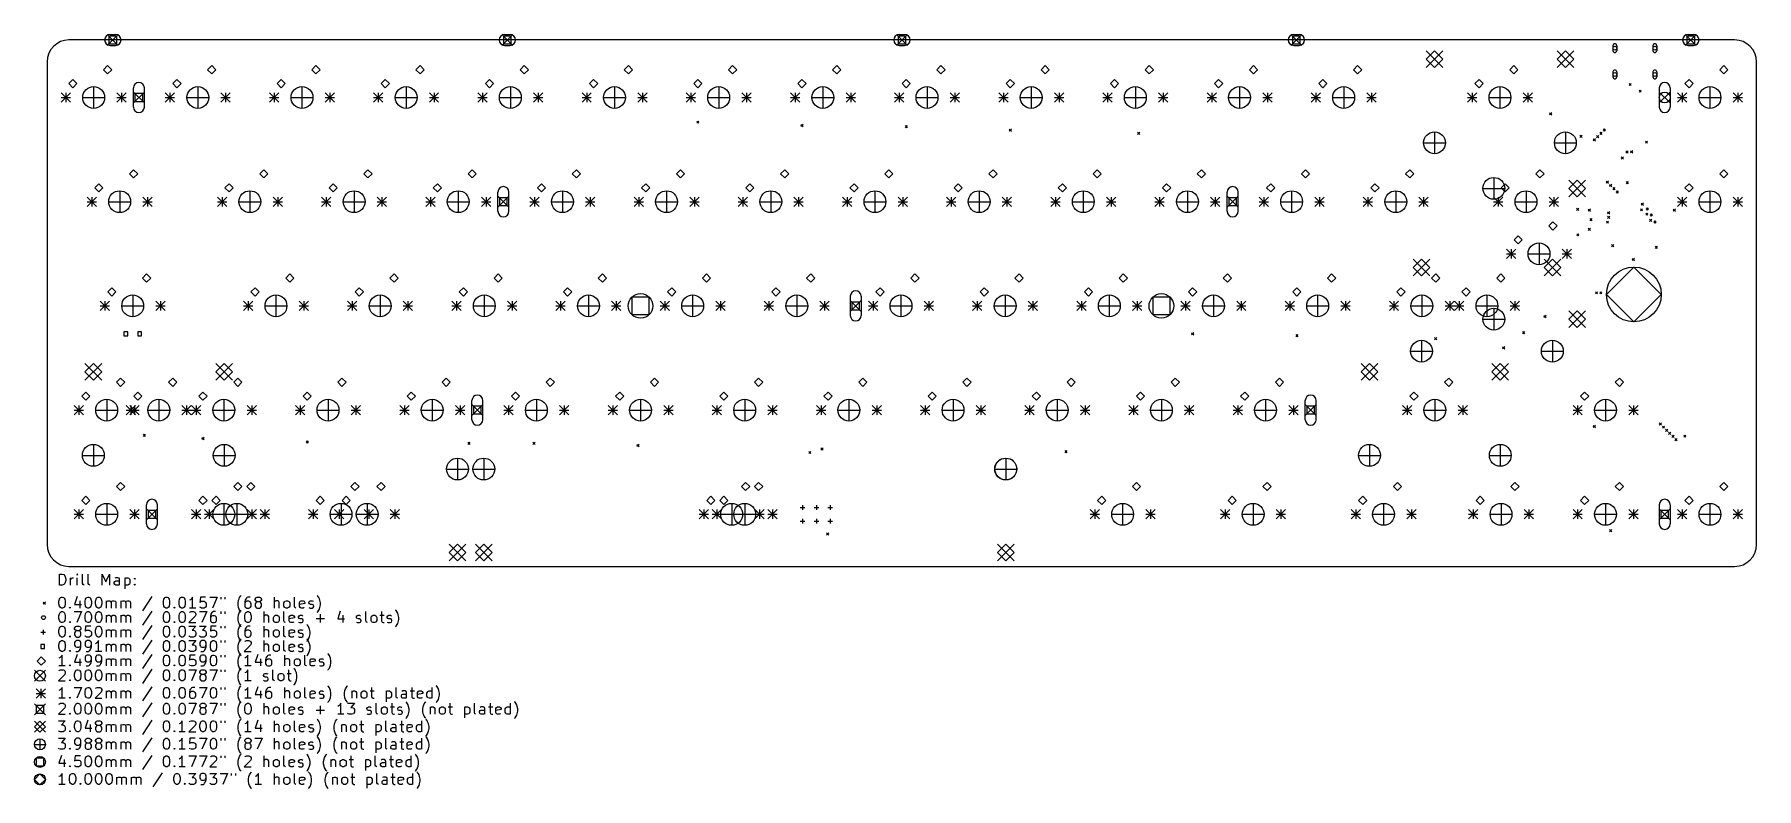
# Model space of a CAD drawing. Extents: x -1 to 313, y -136 to 2.
import ezdxf

# ---------------------------------------------------------------- set-up
doc = ezdxf.new("R2010")
doc.units = 0
doc.layers.add('BLACK', color=7, linetype='CONTINUOUS')

msp = doc.modelspace()

# ---------------------------------------------------------------- linework, layer by layer
at = {"layer": 'BLACK', "linetype": 'CONTINUOUS'}
for p, q in [((308.966, 1), (5, 1)), ((12, 2), (14, 0)), ((14, 2), (12, 0)), ((13.7071, 1.70711), (12.2929, 1.70711)), ((12.2929, 1.70711), (12.2929, 0.29289)), ((12.2929, 0.29289), (13.7071, 0.29289)), ((12.5, 2), (13.5, 2)), ((12.5, 0), (13.5, 0)), ((13.7071, 0.29289), (13.7071, 1.70711)), ((84, 2), (86, 0)), ((86, 2), (84, 0)), ((85.7071, 1.70711), (84.2929, 1.70711)), ((84.2929, 1.70711), (84.2929, 0.29289)), ((84.2929, 0.29289), (85.7071, 0.29289)), ((84.5, 2), (85.5, 2)), ((84.5, 0), (85.5, 0)), ((85.7071, 0.29289), (85.7071, 1.70711)), ((156, 2), (158, 0)), ((158, 2), (156, 0)), ((157.707, 1.70711), (156.293, 1.70711)), ((156.293, 1.70711), (156.293, 0.29289)), ((156.293, 0.29289), (157.707, 0.29289)), ((156.5, 2), (157.5, 2)), ((156.5, 0), (157.5, 0)), ((157.707, 0.29289), (157.707, 1.70711)), ((228, 2), (230, 0)), ((230, 2), (228, 0)), ((229.707, 1.70711), (228.293, 1.70711)), ((228.293, 1.70711), (228.293, 0.29289)), ((228.293, 0.29289), (229.707, 0.29289)), ((228.5, 2), (229.5, 2)), ((228.5, 0), (229.5, 0)), ((229.707, 0.29289), (229.707, 1.70711)), ((299.966, 2), (301.966, 0)), ((301.966, 2), (299.966, 0)), ((301.673, 1.70711), (300.259, 1.70711)), ((300.259, 1.70711), (300.259, 0.29289)), ((300.259, 0.29289), (301.673, 0.29289)), ((300.466, 2), (301.466, 2)), ((300.466, 0), (301.466, 0)), ((301.673, 0.29289), (301.673, 1.70711)), ((1, -3), (1, -91.0503)), ((252.678, -0.996), (255.726, -4.044)), ((255.726, -0.996), (252.678, -4.044)), ((254.202, -0.996), (252.678, -2.52)), ((252.678, -2.52), (254.202, -4.044)), ((255.726, -2.52), (254.202, -0.996)), ((254.202, -4.044), (255.726, -2.52)), ((276.554, -0.996), (279.602, -4.044)), ((279.602, -0.996), (276.554, -4.044)), ((278.078, -0.996), (276.554, -2.52)), ((276.554, -2.52), (278.078, -4.044)), ((279.602, -2.52), (278.078, -0.996)), ((278.078, -4.044), (279.602, -2.52)), ((286.75, -0.05), (286.75, -0.95)), ((287.45, -0.05), (287.45, -0.95)), ((294.05, -0.05), (294.05, -0.95)), ((294.75, -0.05), (294.75, -0.95)), ((312.966, -91.0503), (312.966, -3)), ((5.695, -6.2157), (4.9457, -6.965)), ((6.4443, -6.965), (5.695, -6.2157)), ((12.045, -3.6757), (11.2957, -4.425)), ((11.2957, -4.425), (12.045, -5.1743)), ((12.7943, -4.425), (12.045, -3.6757)), ((12.045, -5.1743), (12.7943, -4.425)), ((24.705, -6.2157), (23.9557, -6.965)), ((25.4543, -6.965), (24.705, -6.2157)), ((31.055, -3.6757), (30.3057, -4.425)), ((30.3057, -4.425), (31.055, -5.1743)), ((31.8043, -4.425), (31.055, -3.6757)), ((31.055, -5.1743), (31.8043, -4.425)), ((43.715, -6.2157), (42.9657, -6.965)), ((44.4643, -6.965), (43.715, -6.2157)), ((50.065, -3.6757), (49.3157, -4.425)), ((49.3157, -4.425), (50.065, -5.1743)), ((50.8143, -4.425), (50.065, -3.6757)), ((50.065, -5.1743), (50.8143, -4.425)), ((62.725, -6.2157), (61.9757, -6.965)), ((63.4743, -6.965), (62.725, -6.2157)), ((69.075, -3.6757), (68.3257, -4.425)), ((68.3257, -4.425), (69.075, -5.1743)), ((69.8243, -4.425), (69.075, -3.6757)), ((69.075, -5.1743), (69.8243, -4.425)), ((81.735, -6.2157), (80.9857, -6.965)), ((82.4843, -6.965), (81.735, -6.2157)), ((88.085, -3.6757), (87.3357, -4.425)), ((87.3357, -4.425), (88.085, -5.1743)), ((88.8343, -4.425), (88.085, -3.6757)), ((88.085, -5.1743), (88.8343, -4.425)), ((100.745, -6.2157), (99.9957, -6.965)), ((101.494, -6.965), (100.745, -6.2157)), ((107.095, -3.6757), (106.346, -4.425)), ((106.346, -4.425), (107.095, -5.1743)), ((107.844, -4.425), (107.095, -3.6757)), ((107.095, -5.1743), (107.844, -4.425)), ((119.755, -6.2157), (119.006, -6.965)), ((120.504, -6.965), (119.755, -6.2157)), ((126.105, -3.6757), (125.356, -4.425)), ((125.356, -4.425), (126.105, -5.1743)), ((126.854, -4.425), (126.105, -3.6757)), ((126.105, -5.1743), (126.854, -4.425)), ((138.765, -6.2157), (138.016, -6.965)), ((139.514, -6.965), (138.765, -6.2157)), ((145.115, -3.6757), (144.366, -4.425)), ((144.366, -4.425), (145.115, -5.1743)), ((145.864, -4.425), (145.115, -3.6757)), ((145.115, -5.1743), (145.864, -4.425)), ((157.775, -6.2157), (157.026, -6.965)), ((158.524, -6.965), (157.775, -6.2157)), ((164.125, -3.6757), (163.376, -4.425)), ((163.376, -4.425), (164.125, -5.1743)), ((164.874, -4.425), (164.125, -3.6757)), ((164.125, -5.1743), (164.874, -4.425)), ((176.785, -6.2157), (176.036, -6.965)), ((177.534, -6.965), (176.785, -6.2157)), ((183.135, -3.6757), (182.386, -4.425)), ((182.386, -4.425), (183.135, -5.1743)), ((183.884, -4.425), (183.135, -3.6757)), ((183.135, -5.1743), (183.884, -4.425)), ((195.795, -6.2157), (195.046, -6.965)), ((196.544, -6.965), (195.795, -6.2157)), ((202.145, -3.6757), (201.396, -4.425)), ((201.396, -4.425), (202.145, -5.1743)), ((202.894, -4.425), (202.145, -3.6757)), ((202.145, -5.1743), (202.894, -4.425)), ((214.805, -6.2157), (214.056, -6.965)), ((215.554, -6.965), (214.805, -6.2157)), ((221.155, -3.6757), (220.406, -4.425)), ((220.406, -4.425), (221.155, -5.1743)), ((221.904, -4.425), (221.155, -3.6757)), ((221.155, -5.1743), (221.904, -4.425)), ((233.815, -6.2157), (233.066, -6.965)), ((234.564, -6.965), (233.815, -6.2157)), ((240.165, -3.6757), (239.416, -4.425)), ((239.416, -4.425), (240.165, -5.1743)), ((240.914, -4.425), (240.165, -3.6757)), ((240.165, -5.1743), (240.914, -4.425)), ((262.33, -6.2157), (261.581, -6.965)), ((263.079, -6.965), (262.33, -6.2157)), ((268.68, -3.6757), (267.931, -4.425)), ((267.931, -4.425), (268.68, -5.1743)), ((269.429, -4.425), (268.68, -3.6757)), ((268.68, -5.1743), (269.429, -4.425)), ((286.75, -4.85), (286.75, -5.75)), ((287.45, -4.85), (287.45, -5.75)), ((294.05, -4.85), (294.05, -5.75)), ((294.75, -4.85), (294.75, -5.75)), ((300.65, -6.2157), (299.901, -6.965)), ((301.399, -6.965), (300.65, -6.2157)), ((307, -3.6757), (306.251, -4.425)), ((306.251, -4.425), (307, -5.1743)), ((307.749, -4.425), (307, -3.6757)), ((307, -5.1743), (307.749, -4.425)), ((3.5741, -8.6541), (5.2759, -10.3559)), ((5.2759, -8.6541), (3.5741, -10.3559)), ((4.425, -8.6541), (4.425, -10.3559)), ((4.9457, -6.965), (5.695, -7.7143)), ((5.695, -7.7143), (6.4443, -6.965)), ((9.505, -7.5111), (9.505, -11.4989)), ((13.7341, -8.6541), (15.4359, -10.3559)), ((15.4359, -8.6541), (13.7341, -10.3559)), ((14.585, -8.6541), (14.585, -10.3559)), ((16.755, -11.255), (16.755, -7.755)), ((16.755, -8.505), (18.755, -10.505)), ((18.755, -8.505), (16.755, -10.505)), ((18.4621, -8.79789), (17.0479, -8.79789)), ((17.0479, -8.79789), (17.0479, -10.2121)), ((18.4621, -10.2121), (18.4621, -8.79789)), ((18.755, -11.255), (18.755, -7.755)), ((22.5841, -8.6541), (24.2859, -10.3559)), ((24.2859, -8.6541), (22.5841, -10.3559)), ((23.435, -8.6541), (23.435, -10.3559)), ((23.9557, -6.965), (24.705, -7.7143)), ((24.705, -7.7143), (25.4543, -6.965)), ((28.515, -7.5111), (28.515, -11.4989)), ((32.7441, -8.6541), (34.4459, -10.3559)), ((34.4459, -8.6541), (32.7441, -10.3559)), ((33.595, -8.6541), (33.595, -10.3559)), ((41.5941, -8.6541), (43.2959, -10.3559)), ((43.2959, -8.6541), (41.5941, -10.3559)), ((42.445, -8.6541), (42.445, -10.3559)), ((42.9657, -6.965), (43.715, -7.7143)), ((43.715, -7.7143), (44.4643, -6.965)), ((47.525, -7.5111), (47.525, -11.4989)), ((51.7541, -8.6541), (53.4559, -10.3559)), ((53.4559, -8.6541), (51.7541, -10.3559)), ((52.605, -8.6541), (52.605, -10.3559)), ((60.6041, -8.6541), (62.3059, -10.3559)), ((62.3059, -8.6541), (60.6041, -10.3559)), ((61.455, -8.6541), (61.455, -10.3559)), ((61.9757, -6.965), (62.725, -7.7143)), ((62.725, -7.7143), (63.4743, -6.965)), ((66.535, -7.5111), (66.535, -11.4989)), ((70.7641, -8.6541), (72.4659, -10.3559)), ((72.4659, -8.6541), (70.7641, -10.3559)), ((71.615, -8.6541), (71.615, -10.3559)), ((79.6141, -8.6541), (81.3159, -10.3559)), ((81.3159, -8.6541), (79.6141, -10.3559)), ((80.465, -8.6541), (80.465, -10.3559)), ((80.9857, -6.965), (81.735, -7.7143)), ((81.735, -7.7143), (82.4843, -6.965)), ((85.545, -7.5111), (85.545, -11.4989)), ((89.7741, -8.6541), (91.4759, -10.3559)), ((91.4759, -8.6541), (89.7741, -10.3559)), ((90.625, -8.6541), (90.625, -10.3559)), ((98.6241, -8.6541), (100.326, -10.3559)), ((100.326, -8.6541), (98.6241, -10.3559)), ((99.475, -8.6541), (99.475, -10.3559)), ((99.9957, -6.965), (100.745, -7.7143)), ((100.745, -7.7143), (101.494, -6.965)), ((104.555, -7.5111), (104.555, -11.4989)), ((108.784, -8.6541), (110.486, -10.3559)), ((110.486, -8.6541), (108.784, -10.3559)), ((109.635, -8.6541), (109.635, -10.3559)), ((117.634, -8.6541), (119.336, -10.3559)), ((119.336, -8.6541), (117.634, -10.3559)), ((118.485, -8.6541), (118.485, -10.3559)), ((119.006, -6.965), (119.755, -7.7143)), ((119.755, -7.7143), (120.504, -6.965)), ((123.565, -7.5111), (123.565, -11.4989)), ((127.794, -8.6541), (129.496, -10.3559)), ((129.496, -8.6541), (127.794, -10.3559)), ((128.645, -8.6541), (128.645, -10.3559)), ((136.644, -8.6541), (138.346, -10.3559)), ((138.346, -8.6541), (136.644, -10.3559)), ((137.495, -8.6541), (137.495, -10.3559)), ((138.016, -6.965), (138.765, -7.7143)), ((138.765, -7.7143), (139.514, -6.965)), ((142.575, -7.5111), (142.575, -11.4989)), ((146.804, -8.6541), (148.506, -10.3559)), ((148.506, -8.6541), (146.804, -10.3559)), ((147.655, -8.6541), (147.655, -10.3559)), ((155.654, -8.6541), (157.356, -10.3559)), ((157.356, -8.6541), (155.654, -10.3559)), ((156.505, -8.6541), (156.505, -10.3559)), ((157.026, -6.965), (157.775, -7.7143)), ((157.775, -7.7143), (158.524, -6.965)), ((161.585, -7.5111), (161.585, -11.4989)), ((165.814, -8.6541), (167.516, -10.3559)), ((167.516, -8.6541), (165.814, -10.3559)), ((166.665, -8.6541), (166.665, -10.3559)), ((174.664, -8.6541), (176.366, -10.3559)), ((176.366, -8.6541), (174.664, -10.3559)), ((175.515, -8.6541), (175.515, -10.3559)), ((176.036, -6.965), (176.785, -7.7143)), ((176.785, -7.7143), (177.534, -6.965)), ((180.595, -7.5111), (180.595, -11.4989)), ((184.824, -8.6541), (186.526, -10.3559)), ((186.526, -8.6541), (184.824, -10.3559)), ((185.675, -8.6541), (185.675, -10.3559)), ((193.674, -8.6541), (195.376, -10.3559)), ((195.376, -8.6541), (193.674, -10.3559)), ((194.525, -8.6541), (194.525, -10.3559)), ((195.046, -6.965), (195.795, -7.7143)), ((195.795, -7.7143), (196.544, -6.965)), ((199.605, -7.5111), (199.605, -11.4989)), ((203.834, -8.6541), (205.536, -10.3559)), ((205.536, -8.6541), (203.834, -10.3559)), ((204.685, -8.6541), (204.685, -10.3559)), ((212.684, -8.6541), (214.386, -10.3559)), ((214.386, -8.6541), (212.684, -10.3559)), ((213.535, -8.6541), (213.535, -10.3559)), ((214.056, -6.965), (214.805, -7.7143)), ((214.805, -7.7143), (215.554, -6.965)), ((218.615, -7.5111), (218.615, -11.4989)), ((222.844, -8.6541), (224.546, -10.3559)), ((224.546, -8.6541), (222.844, -10.3559)), ((223.695, -8.6541), (223.695, -10.3559)), ((231.694, -8.6541), (233.396, -10.3559)), ((233.396, -8.6541), (231.694, -10.3559)), ((232.545, -8.6541), (232.545, -10.3559)), ((233.066, -6.965), (233.815, -7.7143)), ((233.815, -7.7143), (234.564, -6.965)), ((237.625, -7.5111), (237.625, -11.4989)), ((241.854, -8.6541), (243.556, -10.3559)), ((243.556, -8.6541), (241.854, -10.3559)), ((242.705, -8.6541), (242.705, -10.3559)), ((260.209, -8.6541), (261.911, -10.3559)), ((261.911, -8.6541), (260.209, -10.3559)), ((261.06, -8.6541), (261.06, -10.3559)), ((261.581, -6.965), (262.33, -7.7143)), ((262.33, -7.7143), (263.079, -6.965)), ((266.14, -7.5111), (266.14, -11.4989)), ((270.369, -8.6541), (272.071, -10.3559)), ((272.071, -8.6541), (270.369, -10.3559)), ((271.22, -8.6541), (271.22, -10.3559)), ((289.703, -6.92876), (290.103, -7.32876)), ((290.103, -6.92876), (289.703, -7.32876)), ((291.522, -8.15359), (291.922, -8.55359)), ((291.922, -8.15359), (291.522, -8.55359)), ((295.21, -7.755), (295.21, -11.255)), ((295.21, -8.505), (297.21, -10.505)), ((297.21, -8.505), (295.21, -10.505)), ((297.21, -7.755), (297.21, -11.255)), ((298.529, -8.6541), (300.231, -10.3559)), ((300.231, -8.6541), (298.529, -10.3559)), ((299.38, -8.6541), (299.38, -10.3559)), ((299.901, -6.965), (300.65, -7.7143)), ((300.65, -7.7143), (301.399, -6.965)), ((304.46, -7.5111), (304.46, -11.4989)), ((308.689, -8.6541), (310.391, -10.3559)), ((310.391, -8.6541), (308.689, -10.3559)), ((309.54, -8.6541), (309.54, -10.3559)), ((3.5741, -9.505), (5.2759, -9.505)), ((7.5111, -9.505), (11.4989, -9.505)), ((13.7341, -9.505), (15.4359, -9.505)), ((17.0479, -10.2121), (18.4621, -10.2121)), ((22.5841, -9.505), (24.2859, -9.505)), ((26.5211, -9.505), (30.5089, -9.505)), ((32.7441, -9.505), (34.4459, -9.505)), ((41.5941, -9.505), (43.2959, -9.505)), ((45.5311, -9.505), (49.5189, -9.505)), ((51.7541, -9.505), (53.4559, -9.505)), ((60.6041, -9.505), (62.3059, -9.505)), ((64.5411, -9.505), (68.5289, -9.505)), ((70.7641, -9.505), (72.4659, -9.505)), ((79.6141, -9.505), (81.3159, -9.505)), ((83.5511, -9.505), (87.5389, -9.505)), ((89.7741, -9.505), (91.4759, -9.505)), ((98.6241, -9.505), (100.326, -9.505)), ((102.561, -9.505), (106.549, -9.505)), ((108.784, -9.505), (110.486, -9.505)), ((117.634, -9.505), (119.336, -9.505)), ((121.571, -9.505), (125.559, -9.505)), ((127.794, -9.505), (129.496, -9.505)), ((136.644, -9.505), (138.346, -9.505)), ((140.581, -9.505), (144.569, -9.505)), ((146.804, -9.505), (148.506, -9.505)), ((155.654, -9.505), (157.356, -9.505)), ((159.591, -9.505), (163.579, -9.505)), ((165.814, -9.505), (167.516, -9.505)), ((174.664, -9.505), (176.366, -9.505)), ((178.601, -9.505), (182.589, -9.505)), ((184.824, -9.505), (186.526, -9.505)), ((193.674, -9.505), (195.376, -9.505)), ((197.611, -9.505), (201.599, -9.505)), ((203.834, -9.505), (205.536, -9.505)), ((212.684, -9.505), (214.386, -9.505)), ((216.621, -9.505), (220.609, -9.505)), ((222.844, -9.505), (224.546, -9.505)), ((231.694, -9.505), (233.396, -9.505)), ((235.631, -9.505), (239.619, -9.505)), ((241.854, -9.505), (243.556, -9.505)), ((260.209, -9.505), (261.911, -9.505)), ((264.146, -9.505), (268.134, -9.505)), ((270.369, -9.505), (272.071, -9.505)), ((275.203, -12.2872), (275.603, -12.6872)), ((275.603, -12.2872), (275.203, -12.6872)), ((298.529, -9.505), (300.231, -9.505)), ((302.466, -9.505), (306.454, -9.505)), ((308.689, -9.505), (310.391, -9.505)), ((119.555, -13.8118), (119.955, -14.2118)), ((119.955, -13.8118), (119.555, -14.2118)), ((138.565, -14.4058), (138.965, -14.8058)), ((138.965, -14.4058), (138.565, -14.8058)), ((157.575, -14.6258), (157.975, -15.0258)), ((157.975, -14.6258), (157.575, -15.0258)), ((176.585, -15.2552), (176.985, -15.6552)), ((176.985, -15.2552), (176.585, -15.6552)), ((284.95, -15.2456), (285.35, -15.6456)), ((285.35, -15.2456), (284.95, -15.6456)), ((199.999, -15.8397), (200.399, -16.2397)), ((200.399, -15.8397), (199.999, -16.2397)), ((252.208, -17.76), (256.196, -17.76)), ((254.202, -15.7661), (254.202, -19.7539)), ((276.084, -17.76), (280.072, -17.76)), ((278.078, -15.7661), (278.078, -19.7539)), ((280.724, -16.3923), (281.124, -16.7923)), ((281.124, -16.3923), (280.724, -16.7923)), ((283.168, -17.0278), (283.568, -17.4278)), ((283.568, -17.0278), (283.168, -17.4278)), ((283.762, -16.4338), (284.162, -16.8338)), ((284.162, -16.4338), (283.762, -16.8338)), ((284.356, -15.8397), (284.756, -16.2397)), ((284.756, -15.8397), (284.356, -16.2397)), ((292.692, -17.4596), (293.092, -17.8596)), ((293.092, -17.4596), (292.692, -17.8596)), ((288.266, -20.3503), (288.666, -20.7503)), ((288.666, -20.3503), (288.266, -20.7503)), ((289.12, -19.2455), (289.52, -19.6455)), ((289.52, -19.2455), (289.12, -19.6455)), ((289.962, -19.2036), (290.362, -19.6036)), ((290.362, -19.2036), (289.962, -19.6036)), ((16.7975, -22.6857), (16.0482, -23.435)), ((16.0482, -23.435), (16.7975, -24.1843)), ((17.5468, -23.435), (16.7975, -22.6857)), ((16.7975, -24.1843), (17.5468, -23.435)), ((40.56, -22.6857), (39.8107, -23.435)), ((39.8107, -23.435), (40.56, -24.1843)), ((41.3093, -23.435), (40.56, -22.6857)), ((40.56, -24.1843), (41.3093, -23.435)), ((59.57, -22.6857), (58.8207, -23.435)), ((58.8207, -23.435), (59.57, -24.1843)), ((60.3193, -23.435), (59.57, -22.6857)), ((59.57, -24.1843), (60.3193, -23.435)), ((78.58, -22.6857), (77.8307, -23.435)), ((77.8307, -23.435), (78.58, -24.1843)), ((79.3293, -23.435), (78.58, -22.6857)), ((78.58, -24.1843), (79.3293, -23.435)), ((97.59, -22.6857), (96.8407, -23.435)), ((96.8407, -23.435), (97.59, -24.1843)), ((98.3393, -23.435), (97.59, -22.6857)), ((97.59, -24.1843), (98.3393, -23.435)), ((116.6, -22.6857), (115.851, -23.435)), ((115.851, -23.435), (116.6, -24.1843)), ((117.349, -23.435), (116.6, -22.6857)), ((116.6, -24.1843), (117.349, -23.435)), ((135.61, -22.6857), (134.861, -23.435)), ((134.861, -23.435), (135.61, -24.1843)), ((136.359, -23.435), (135.61, -22.6857)), ((135.61, -24.1843), (136.359, -23.435)), ((154.62, -22.6857), (153.871, -23.435)), ((153.871, -23.435), (154.62, -24.1843)), ((155.369, -23.435), (154.62, -22.6857)), ((154.62, -24.1843), (155.369, -23.435)), ((173.63, -22.6857), (172.881, -23.435)), ((172.881, -23.435), (173.63, -24.1843)), ((174.379, -23.435), (173.63, -22.6857)), ((173.63, -24.1843), (174.379, -23.435)), ((192.64, -22.6857), (191.891, -23.435)), ((191.891, -23.435), (192.64, -24.1843)), ((193.389, -23.435), (192.64, -22.6857)), ((192.64, -24.1843), (193.389, -23.435)), ((211.65, -22.6857), (210.901, -23.435)), ((210.901, -23.435), (211.65, -24.1843)), ((212.399, -23.435), (211.65, -22.6857)), ((211.65, -24.1843), (212.399, -23.435)), ((230.66, -22.6857), (229.911, -23.435)), ((229.911, -23.435), (230.66, -24.1843)), ((231.409, -23.435), (230.66, -22.6857)), ((230.66, -24.1843), (231.409, -23.435)), ((249.67, -22.6857), (248.921, -23.435)), ((248.921, -23.435), (249.67, -24.1843)), ((250.419, -23.435), (249.67, -22.6857)), ((249.67, -24.1843), (250.419, -23.435)), ((265.014, -24.0881), (265.014, -28.0759)), ((273.433, -22.6857), (272.683, -23.435)), ((272.683, -23.435), (273.433, -24.1843)), ((274.182, -23.435), (273.433, -22.6857)), ((273.433, -24.1843), (274.182, -23.435)), ((278.73, -24.558), (281.778, -27.606)), ((281.778, -24.558), (278.73, -27.606)), ((280.254, -24.558), (278.73, -26.082)), ((281.778, -26.082), (280.254, -24.558)), ((285.544, -24.7506), (285.944, -25.1506)), ((285.944, -24.7506), (285.544, -25.1506)), ((289.141, -24.8503), (289.541, -25.2503)), ((289.541, -24.8503), (289.141, -25.2503)), ((307, -22.6857), (306.251, -23.435)), ((306.251, -23.435), (307, -24.1843)), ((307.749, -23.435), (307, -22.6857)), ((307, -24.1843), (307.749, -23.435)), ((8.3266, -27.6641), (10.0284, -29.3659)), ((10.0284, -27.6641), (8.3266, -29.3659)), ((9.1775, -27.6641), (9.1775, -29.3659)), ((10.4475, -25.2257), (9.6982, -25.975)), ((9.6982, -25.975), (10.4475, -26.7243)), ((11.1968, -25.975), (10.4475, -25.2257)), ((10.4475, -26.7243), (11.1968, -25.975)), ((14.2575, -26.5211), (14.2575, -30.5089)), ((18.4866, -27.6641), (20.1884, -29.3659)), ((20.1884, -27.6641), (18.4866, -29.3659)), ((19.3375, -27.6641), (19.3375, -29.3659)), ((32.0891, -27.6641), (33.7909, -29.3659)), ((33.7909, -27.6641), (32.0891, -29.3659)), ((32.94, -27.6641), (32.94, -29.3659)), ((34.21, -25.2257), (33.4607, -25.975)), ((33.4607, -25.975), (34.21, -26.7243)), ((34.9593, -25.975), (34.21, -25.2257)), ((34.21, -26.7243), (34.9593, -25.975)), ((38.02, -26.5211), (38.02, -30.5089)), ((42.2491, -27.6641), (43.9509, -29.3659)), ((43.9509, -27.6641), (42.2491, -29.3659)), ((43.1, -27.6641), (43.1, -29.3659)), ((51.0991, -27.6641), (52.8009, -29.3659)), ((52.8009, -27.6641), (51.0991, -29.3659)), ((51.95, -27.6641), (51.95, -29.3659)), ((53.22, -25.2257), (52.4707, -25.975)), ((52.4707, -25.975), (53.22, -26.7243)), ((53.9693, -25.975), (53.22, -25.2257)), ((53.22, -26.7243), (53.9693, -25.975)), ((57.03, -26.5211), (57.03, -30.5089)), ((61.2591, -27.6641), (62.9609, -29.3659)), ((62.9609, -27.6641), (61.2591, -29.3659)), ((62.11, -27.6641), (62.11, -29.3659)), ((70.1091, -27.6641), (71.8109, -29.3659)), ((71.8109, -27.6641), (70.1091, -29.3659)), ((70.96, -27.6641), (70.96, -29.3659)), ((72.23, -25.2257), (71.4807, -25.975)), ((71.4807, -25.975), (72.23, -26.7243)), ((72.9793, -25.975), (72.23, -25.2257)), ((72.23, -26.7243), (72.9793, -25.975)), ((76.04, -26.5211), (76.04, -30.5089)), ((80.2691, -27.6641), (81.9709, -29.3659)), ((81.9709, -27.6641), (80.2691, -29.3659)), ((81.12, -27.6641), (81.12, -29.3659)), ((83.29, -30.265), (83.29, -26.765)), ((83.29, -27.515), (85.29, -29.515)), ((85.29, -27.515), (83.29, -29.515)), ((84.9971, -27.8079), (83.5829, -27.8079)), ((83.5829, -27.8079), (83.5829, -29.2221)), ((84.9971, -29.2221), (84.9971, -27.8079)), ((85.29, -30.265), (85.29, -26.765)), ((89.1191, -27.6641), (90.8209, -29.3659)), ((90.8209, -27.6641), (89.1191, -29.3659)), ((89.97, -27.6641), (89.97, -29.3659)), ((91.24, -25.2257), (90.4907, -25.975)), ((90.4907, -25.975), (91.24, -26.7243)), ((91.9893, -25.975), (91.24, -25.2257)), ((91.24, -26.7243), (91.9893, -25.975)), ((95.05, -26.5211), (95.05, -30.5089)), ((99.2791, -27.6641), (100.981, -29.3659)), ((100.981, -27.6641), (99.2791, -29.3659)), ((100.13, -27.6641), (100.13, -29.3659)), ((108.129, -27.6641), (109.831, -29.3659)), ((109.831, -27.6641), (108.129, -29.3659)), ((108.98, -27.6641), (108.98, -29.3659)), ((110.25, -25.2257), (109.501, -25.975)), ((109.501, -25.975), (110.25, -26.7243)), ((110.999, -25.975), (110.25, -25.2257)), ((110.25, -26.7243), (110.999, -25.975)), ((114.06, -26.5211), (114.06, -30.5089)), ((118.289, -27.6641), (119.991, -29.3659)), ((119.991, -27.6641), (118.289, -29.3659)), ((119.14, -27.6641), (119.14, -29.3659)), ((127.139, -27.6641), (128.841, -29.3659)), ((128.841, -27.6641), (127.139, -29.3659)), ((127.99, -27.6641), (127.99, -29.3659)), ((129.26, -25.2257), (128.511, -25.975)), ((128.511, -25.975), (129.26, -26.7243)), ((130.009, -25.975), (129.26, -25.2257)), ((129.26, -26.7243), (130.009, -25.975)), ((133.07, -26.5211), (133.07, -30.5089)), ((137.299, -27.6641), (139.001, -29.3659)), ((139.001, -27.6641), (137.299, -29.3659)), ((138.15, -27.6641), (138.15, -29.3659)), ((146.149, -27.6641), (147.851, -29.3659)), ((147.851, -27.6641), (146.149, -29.3659)), ((147, -27.6641), (147, -29.3659)), ((148.27, -25.2257), (147.521, -25.975)), ((147.521, -25.975), (148.27, -26.7243)), ((149.019, -25.975), (148.27, -25.2257)), ((148.27, -26.7243), (149.019, -25.975)), ((152.08, -26.5211), (152.08, -30.5089)), ((156.309, -27.6641), (158.011, -29.3659)), ((158.011, -27.6641), (156.309, -29.3659)), ((157.16, -27.6641), (157.16, -29.3659)), ((165.159, -27.6641), (166.861, -29.3659)), ((166.861, -27.6641), (165.159, -29.3659)), ((166.01, -27.6641), (166.01, -29.3659)), ((167.28, -25.2257), (166.531, -25.975)), ((166.531, -25.975), (167.28, -26.7243)), ((168.029, -25.975), (167.28, -25.2257)), ((167.28, -26.7243), (168.029, -25.975)), ((171.09, -26.5211), (171.09, -30.5089)), ((175.319, -27.6641), (177.021, -29.3659)), ((177.021, -27.6641), (175.319, -29.3659)), ((176.17, -27.6641), (176.17, -29.3659)), ((184.169, -27.6641), (185.871, -29.3659)), ((185.871, -27.6641), (184.169, -29.3659)), ((185.02, -27.6641), (185.02, -29.3659)), ((186.29, -25.2257), (185.541, -25.975)), ((185.541, -25.975), (186.29, -26.7243)), ((187.039, -25.975), (186.29, -25.2257)), ((186.29, -26.7243), (187.039, -25.975)), ((190.1, -26.5211), (190.1, -30.5089)), ((194.329, -27.6641), (196.031, -29.3659)), ((196.031, -27.6641), (194.329, -29.3659)), ((195.18, -27.6641), (195.18, -29.3659)), ((203.179, -27.6641), (204.881, -29.3659)), ((204.881, -27.6641), (203.179, -29.3659)), ((204.03, -27.6641), (204.03, -29.3659)), ((205.3, -25.2257), (204.551, -25.975)), ((204.551, -25.975), (205.3, -26.7243)), ((206.049, -25.975), (205.3, -25.2257)), ((205.3, -26.7243), (206.049, -25.975)), ((209.11, -26.5211), (209.11, -30.5089)), ((213.339, -27.6641), (215.041, -29.3659)), ((215.041, -27.6641), (213.339, -29.3659)), ((214.19, -27.6641), (214.19, -29.3659)), ((216.36, -30.265), (216.36, -26.765)), ((216.36, -27.515), (218.36, -29.515)), ((218.36, -27.515), (216.36, -29.515)), ((218.067, -27.8079), (216.653, -27.8079)), ((216.653, -27.8079), (216.653, -29.2221)), ((218.067, -29.2221), (218.067, -27.8079)), ((218.36, -30.265), (218.36, -26.765)), ((222.189, -27.6641), (223.891, -29.3659)), ((223.891, -27.6641), (222.189, -29.3659)), ((223.04, -27.6641), (223.04, -29.3659)), ((224.31, -25.2257), (223.561, -25.975)), ((223.561, -25.975), (224.31, -26.7243)), ((225.059, -25.975), (224.31, -25.2257)), ((224.31, -26.7243), (225.059, -25.975)), ((228.12, -26.5211), (228.12, -30.5089)), ((232.349, -27.6641), (234.051, -29.3659)), ((234.051, -27.6641), (232.349, -29.3659)), ((233.2, -27.6641), (233.2, -29.3659)), ((241.199, -27.6641), (242.901, -29.3659)), ((242.901, -27.6641), (241.199, -29.3659)), ((242.05, -27.6641), (242.05, -29.3659)), ((243.32, -25.2257), (242.571, -25.975)), ((242.571, -25.975), (243.32, -26.7243)), ((244.069, -25.975), (243.32, -25.2257)), ((243.32, -26.7243), (244.069, -25.975)), ((247.13, -26.5211), (247.13, -30.5089)), ((251.359, -27.6641), (253.061, -29.3659)), ((253.061, -27.6641), (251.359, -29.3659)), ((252.21, -27.6641), (252.21, -29.3659)), ((263.02, -26.082), (267.008, -26.082)), ((264.962, -27.6641), (266.663, -29.3659)), ((266.663, -27.6641), (264.962, -29.3659)), ((265.812, -27.6641), (265.812, -29.3659)), ((267.082, -25.2257), (266.333, -25.975)), ((266.333, -25.975), (267.082, -26.7243)), ((267.832, -25.975), (267.082, -25.2257)), ((267.082, -26.7243), (267.832, -25.975)), ((270.892, -26.5211), (270.892, -30.5089)), ((275.122, -27.6641), (276.823, -29.3659)), ((276.823, -27.6641), (275.122, -29.3659)), ((275.972, -27.6641), (275.972, -29.3659)), ((278.73, -26.082), (280.254, -27.606)), ((280.254, -27.606), (281.778, -26.082)), ((286.138, -25.3447), (286.538, -25.7447)), ((286.538, -25.3447), (286.138, -25.7447)), ((286.732, -25.9388), (287.132, -26.3388)), ((287.132, -25.9388), (286.732, -26.3388)), ((287.326, -26.5328), (287.726, -26.9328)), ((287.726, -26.5328), (287.326, -26.9328)), ((298.529, -27.6641), (300.231, -29.3659)), ((300.231, -27.6641), (298.529, -29.3659)), ((299.38, -27.6641), (299.38, -29.3659)), ((300.65, -25.2257), (299.901, -25.975)), ((299.901, -25.975), (300.65, -26.7243)), ((301.399, -25.975), (300.65, -25.2257)), ((300.65, -26.7243), (301.399, -25.975)), ((304.46, -26.5211), (304.46, -30.5089)), ((308.689, -27.6641), (310.391, -29.3659)), ((310.391, -27.6641), (308.689, -29.3659)), ((309.54, -27.6641), (309.54, -29.3659)), ((8.3266, -28.515), (10.0284, -28.515)), ((12.2636, -28.515), (16.2514, -28.515)), ((18.4866, -28.515), (20.1884, -28.515)), ((32.0891, -28.515), (33.7909, -28.515)), ((36.0261, -28.515), (40.0139, -28.515)), ((42.2491, -28.515), (43.9509, -28.515)), ((51.0991, -28.515), (52.8009, -28.515)), ((55.0361, -28.515), (59.0239, -28.515)), ((61.2591, -28.515), (62.9609, -28.515)), ((70.1091, -28.515), (71.8109, -28.515)), ((74.0461, -28.515), (78.0339, -28.515)), ((80.2691, -28.515), (81.9709, -28.515)), ((83.5829, -29.2221), (84.9971, -29.2221)), ((89.1191, -28.515), (90.8209, -28.515)), ((93.0561, -28.515), (97.0439, -28.515)), ((99.2791, -28.515), (100.981, -28.515)), ((108.129, -28.515), (109.831, -28.515)), ((112.066, -28.515), (116.054, -28.515)), ((118.289, -28.515), (119.991, -28.515)), ((127.139, -28.515), (128.841, -28.515)), ((131.076, -28.515), (135.064, -28.515)), ((137.299, -28.515), (139.001, -28.515)), ((146.149, -28.515), (147.851, -28.515)), ((150.086, -28.515), (154.074, -28.515)), ((156.309, -28.515), (158.011, -28.515)), ((165.159, -28.515), (166.861, -28.515)), ((169.096, -28.515), (173.084, -28.515)), ((175.319, -28.515), (177.021, -28.515)), ((184.169, -28.515), (185.871, -28.515)), ((188.106, -28.515), (192.094, -28.515)), ((194.329, -28.515), (196.031, -28.515)), ((203.179, -28.515), (204.881, -28.515)), ((207.116, -28.515), (211.104, -28.515)), ((213.339, -28.515), (215.041, -28.515)), ((216.653, -29.2221), (218.067, -29.2221)), ((222.189, -28.515), (223.891, -28.515)), ((226.126, -28.515), (230.114, -28.515)), ((232.349, -28.515), (234.051, -28.515)), ((241.199, -28.515), (242.901, -28.515)), ((245.136, -28.515), (249.124, -28.515)), ((251.359, -28.515), (253.061, -28.515)), ((264.962, -28.515), (266.663, -28.515)), ((268.899, -28.515), (272.886, -28.515)), ((275.122, -28.515), (276.823, -28.515)), ((280.124, -29.7083), (280.524, -30.1083)), ((280.524, -29.7083), (280.124, -30.1083)), ((282.266, -29.8503), (282.666, -30.2503)), ((282.666, -29.8503), (282.266, -30.2503)), ((285.766, -30.3503), (286.166, -30.7503)), ((286.166, -30.3503), (285.766, -30.7503)), ((285.766, -31.1503), (286.166, -31.5503)), ((286.166, -31.1503), (285.766, -31.5503)), ((291.775, -29.793), (292.175, -30.193)), ((292.175, -29.793), (291.775, -30.193)), ((291.927, -28.757), (292.327, -29.157)), ((292.327, -28.757), (291.927, -29.157)), ((292.754, -30.5813), (293.154, -30.9813)), ((293.154, -30.5813), (292.754, -30.9813)), ((292.811, -29.6409), (293.211, -30.0408)), ((293.211, -29.6409), (292.811, -30.0408)), ((293.536, -30.749), (293.936, -31.149)), ((293.936, -30.749), (293.536, -31.149)), ((297.766, -29.8503), (298.166, -30.2503)), ((298.166, -29.8503), (297.766, -30.2503)), ((298.529, -28.515), (300.231, -28.515)), ((302.466, -28.515), (306.454, -28.515)), ((308.689, -28.515), (310.391, -28.515)), ((275.809, -32.1907), (275.059, -32.94)), ((275.059, -32.94), (275.809, -33.6893)), ((276.558, -32.94), (275.809, -32.1907)), ((275.809, -33.6893), (276.558, -32.94)), ((280.141, -34.3503), (280.541, -34.7503)), ((280.541, -34.3503), (280.141, -34.7503)), ((282.266, -33.3503), (282.666, -33.7503)), ((282.666, -33.3503), (282.266, -33.7503)), ((282.519, -31.5967), (282.919, -31.9967)), ((282.919, -31.5967), (282.519, -31.9967)), ((285.566, -32.0503), (285.966, -32.4503)), ((285.966, -32.0503), (285.566, -32.4503)), ((293.441, -31.7279), (293.841, -32.1279)), ((293.841, -31.7279), (293.441, -32.1279)), ((294.194, -31.9995), (294.594, -32.3995)), ((294.594, -31.9995), (294.194, -32.3995)), ((267.338, -37.1691), (269.04, -38.8709)), ((269.04, -37.1691), (267.338, -38.8709)), ((268.189, -37.1691), (268.189, -38.8709)), ((269.459, -34.7307), (268.709, -35.48)), ((268.709, -35.48), (269.459, -36.2293)), ((270.208, -35.48), (269.459, -34.7307)), ((269.459, -36.2293), (270.208, -35.48)), ((273.269, -36.0261), (273.269, -40.0139)), ((277.498, -37.1691), (279.2, -38.8709)), ((279.2, -37.1691), (277.498, -38.8709)), ((278.349, -37.1691), (278.349, -38.8709)), ((286.516, -36.3503), (286.916, -36.7503)), ((286.916, -36.3503), (286.516, -36.7503)), ((294.455, -36.6319), (294.855, -37.0319)), ((294.855, -36.6319), (294.455, -37.0319)), ((250.302, -39.016), (253.35, -42.064)), ((253.35, -39.016), (250.302, -42.064)), ((251.826, -39.016), (250.302, -40.54)), ((250.302, -40.54), (251.826, -42.064)), ((253.35, -40.54), (251.826, -39.016)), ((251.826, -42.064), (253.35, -40.54)), ((267.338, -38.02), (269.04, -38.02)), ((271.275, -38.02), (275.263, -38.02)), ((274.178, -39.016), (277.226, -42.064)), ((277.226, -39.016), (274.178, -42.064)), ((275.702, -39.016), (274.178, -40.54)), ((274.178, -40.54), (275.702, -42.064)), ((277.226, -40.54), (275.702, -39.016)), ((275.702, -42.064), (277.226, -40.54)), ((277.498, -38.02), (279.2, -38.02)), ((290.577, -40.44), (285.577, -45.44)), ((290.266, -38.8503), (290.666, -39.2503)), ((290.666, -38.8503), (290.266, -39.2503)), ((295.577, -45.44), (290.577, -40.44)), ((19.1737, -41.6957), (18.4245, -42.445)), ((18.4245, -42.445), (19.1737, -43.1943)), ((19.923, -42.445), (19.1737, -41.6957)), ((19.1737, -43.1943), (19.923, -42.445)), ((45.3125, -41.6957), (44.5632, -42.445)), ((44.5632, -42.445), (45.3125, -43.1943)), ((46.0618, -42.445), (45.3125, -41.6957)), ((45.3125, -43.1943), (46.0618, -42.445)), ((64.3225, -41.6957), (63.5732, -42.445)), ((63.5732, -42.445), (64.3225, -43.1943)), ((65.0718, -42.445), (64.3225, -41.6957)), ((64.3225, -43.1943), (65.0718, -42.445)), ((83.3325, -41.6957), (82.5832, -42.445)), ((82.5832, -42.445), (83.3325, -43.1943)), ((84.0818, -42.445), (83.3325, -41.6957)), ((83.3325, -43.1943), (84.0818, -42.445)), ((102.343, -41.6957), (101.593, -42.445)), ((101.593, -42.445), (102.343, -43.1943)), ((103.092, -42.445), (102.343, -41.6957)), ((102.343, -43.1943), (103.092, -42.445)), ((121.352, -41.6957), (120.603, -42.445)), ((120.603, -42.445), (121.352, -43.1943)), ((122.102, -42.445), (121.352, -41.6957)), ((121.352, -43.1943), (122.102, -42.445)), ((140.362, -41.6957), (139.613, -42.445)), ((139.613, -42.445), (140.362, -43.1943)), ((141.112, -42.445), (140.362, -41.6957)), ((140.362, -43.1943), (141.112, -42.445)), ((159.373, -41.6957), (158.623, -42.445)), ((158.623, -42.445), (159.373, -43.1943)), ((160.122, -42.445), (159.373, -41.6957)), ((159.373, -43.1943), (160.122, -42.445)), ((178.382, -41.6957), (177.633, -42.445)), ((177.633, -42.445), (178.382, -43.1943)), ((179.132, -42.445), (178.382, -41.6957)), ((178.382, -43.1943), (179.132, -42.445)), ((197.392, -41.6957), (196.643, -42.445)), ((196.643, -42.445), (197.392, -43.1943)), ((198.142, -42.445), (197.392, -41.6957)), ((197.392, -43.1943), (198.142, -42.445)), ((216.403, -41.6957), (215.653, -42.445)), ((215.653, -42.445), (216.403, -43.1943)), ((217.152, -42.445), (216.403, -41.6957)), ((216.403, -43.1943), (217.152, -42.445)), ((235.412, -41.6957), (234.663, -42.445)), ((234.663, -42.445), (235.412, -43.1943)), ((236.162, -42.445), (235.412, -41.6957)), ((235.412, -43.1943), (236.162, -42.445)), ((254.422, -41.6957), (253.673, -42.445)), ((253.673, -42.445), (254.422, -43.1943)), ((255.172, -42.445), (254.422, -41.6957)), ((254.422, -43.1943), (255.172, -42.445)), ((266.304, -41.6957), (265.554, -42.445)), ((265.554, -42.445), (266.304, -43.1943)), ((267.053, -42.445), (266.304, -41.6957)), ((266.304, -43.1943), (267.053, -42.445)), ((10.7028, -46.6741), (12.4047, -48.3759)), ((12.4047, -46.6741), (10.7028, -48.3759)), ((11.5537, -46.6741), (11.5537, -48.3759)), ((12.8237, -44.2357), (12.0744, -44.985)), ((12.0744, -44.985), (12.8237, -45.7343)), ((13.573, -44.985), (12.8237, -44.2357)), ((12.8237, -45.7343), (13.573, -44.985)), ((16.6337, -45.5311), (16.6337, -49.5189)), ((20.8628, -46.6741), (22.5647, -48.3759)), ((22.5647, -46.6741), (20.8628, -48.3759)), ((21.7137, -46.6741), (21.7137, -48.3759)), ((36.8416, -46.6741), (38.5434, -48.3759)), ((38.5434, -46.6741), (36.8416, -48.3759)), ((37.6925, -46.6741), (37.6925, -48.3759)), ((38.9625, -44.2357), (38.2132, -44.985)), ((38.2132, -44.985), (38.9625, -45.7343)), ((39.7118, -44.985), (38.9625, -44.2357)), ((38.9625, -45.7343), (39.7118, -44.985)), ((42.7725, -45.5311), (42.7725, -49.5189)), ((47.0016, -46.6741), (48.7034, -48.3759)), ((48.7034, -46.6741), (47.0016, -48.3759)), ((47.8525, -46.6741), (47.8525, -48.3759)), ((55.8516, -46.6741), (57.5534, -48.3759)), ((57.5534, -46.6741), (55.8516, -48.3759)), ((56.7025, -46.6741), (56.7025, -48.3759)), ((57.9725, -44.2357), (57.2232, -44.985)), ((57.2232, -44.985), (57.9725, -45.7343)), ((58.7218, -44.985), (57.9725, -44.2357)), ((57.9725, -45.7343), (58.7218, -44.985)), ((61.7825, -45.5311), (61.7825, -49.5189)), ((66.0116, -46.6741), (67.7134, -48.3759)), ((67.7134, -46.6741), (66.0116, -48.3759)), ((66.8625, -46.6741), (66.8625, -48.3759)), ((74.8616, -46.6741), (76.5634, -48.3759)), ((76.5634, -46.6741), (74.8616, -48.3759)), ((75.7125, -46.6741), (75.7125, -48.3759)), ((76.9825, -44.2357), (76.2332, -44.985)), ((76.2332, -44.985), (76.9825, -45.7343)), ((77.7318, -44.985), (76.9825, -44.2357)), ((76.9825, -45.7343), (77.7318, -44.985)), ((80.7925, -45.5311), (80.7925, -49.5189)), ((85.0216, -46.6741), (86.7234, -48.3759)), ((86.7234, -46.6741), (85.0216, -48.3759)), ((85.8725, -46.6741), (85.8725, -48.3759)), ((93.8716, -46.6741), (95.5734, -48.3759)), ((95.5734, -46.6741), (93.8716, -48.3759)), ((94.7225, -46.6741), (94.7225, -48.3759)), ((95.9925, -44.2357), (95.2432, -44.985)), ((95.2432, -44.985), (95.9925, -45.7343)), ((96.7418, -44.985), (95.9925, -44.2357)), ((95.9925, -45.7343), (96.7418, -44.985)), ((99.8025, -45.5311), (99.8025, -49.5189)), ((104.032, -46.6741), (105.733, -48.3759)), ((105.733, -46.6741), (104.032, -48.3759)), ((104.882, -46.6741), (104.882, -48.3759)), ((110.899, -45.934), (107.717, -45.934)), ((107.717, -45.934), (107.717, -49.116)), ((110.899, -49.116), (110.899, -45.934)), ((112.882, -46.6741), (114.583, -48.3759)), ((114.583, -46.6741), (112.882, -48.3759)), ((113.733, -46.6741), (113.733, -48.3759)), ((115.002, -44.2357), (114.253, -44.985)), ((114.253, -44.985), (115.002, -45.7343)), ((115.752, -44.985), (115.002, -44.2357)), ((115.002, -45.7343), (115.752, -44.985)), ((118.812, -45.5311), (118.812, -49.5189)), ((123.042, -46.6741), (124.743, -48.3759)), ((124.743, -46.6741), (123.042, -48.3759)), ((123.892, -46.6741), (123.892, -48.3759)), ((131.892, -46.6741), (133.593, -48.3759)), ((133.593, -46.6741), (131.892, -48.3759)), ((132.743, -46.6741), (132.743, -48.3759)), ((134.012, -44.2357), (133.263, -44.985)), ((133.263, -44.985), (134.012, -45.7343)), ((134.762, -44.985), (134.012, -44.2357)), ((134.012, -45.7343), (134.762, -44.985)), ((137.822, -45.5311), (137.822, -49.5189)), ((142.052, -46.6741), (143.753, -48.3759)), ((143.753, -46.6741), (142.052, -48.3759)), ((142.903, -46.6741), (142.903, -48.3759)), ((147.582, -45.775), (147.582, -49.275)), ((147.582, -46.525), (149.582, -48.525)), ((149.582, -46.525), (147.582, -48.525)), ((149.29, -46.8179), (147.875, -46.8179)), ((147.875, -46.8179), (147.875, -48.2321)), ((149.29, -48.2321), (149.29, -46.8179)), ((149.582, -45.775), (149.582, -49.275)), ((150.902, -46.6741), (152.603, -48.3759)), ((152.603, -46.6741), (150.902, -48.3759)), ((151.752, -46.6741), (151.752, -48.3759)), ((153.022, -44.2357), (152.273, -44.985)), ((152.273, -44.985), (153.022, -45.7343)), ((153.772, -44.985), (153.022, -44.2357)), ((153.022, -45.7343), (153.772, -44.985)), ((156.832, -45.5311), (156.832, -49.5189)), ((161.062, -46.6741), (162.763, -48.3759)), ((162.763, -46.6741), (161.062, -48.3759)), ((161.912, -46.6741), (161.912, -48.3759)), ((169.912, -46.6741), (171.613, -48.3759)), ((171.613, -46.6741), (169.912, -48.3759)), ((170.762, -46.6741), (170.762, -48.3759)), ((172.032, -44.2357), (171.283, -44.985)), ((171.283, -44.985), (172.032, -45.7343)), ((172.782, -44.985), (172.032, -44.2357)), ((172.032, -45.7343), (172.782, -44.985)), ((175.843, -45.5311), (175.843, -49.5189)), ((180.072, -46.6741), (181.773, -48.3759)), ((181.773, -46.6741), (180.072, -48.3759)), ((180.922, -46.6741), (180.922, -48.3759)), ((188.922, -46.6741), (190.623, -48.3759)), ((190.623, -46.6741), (188.922, -48.3759)), ((189.772, -46.6741), (189.772, -48.3759)), ((191.042, -44.2357), (190.293, -44.985)), ((190.293, -44.985), (191.042, -45.7343)), ((191.792, -44.985), (191.042, -44.2357)), ((191.042, -45.7343), (191.792, -44.985)), ((194.852, -45.5311), (194.852, -49.5189)), ((199.082, -46.6741), (200.783, -48.3759)), ((200.783, -46.6741), (199.082, -48.3759)), ((199.933, -46.6741), (199.933, -48.3759)), ((205.949, -45.934), (202.767, -45.934)), ((202.767, -45.934), (202.767, -49.116)), ((205.949, -49.116), (205.949, -45.934)), ((207.932, -46.6741), (209.633, -48.3759)), ((209.633, -46.6741), (207.932, -48.3759)), ((208.782, -46.6741), (208.782, -48.3759)), ((210.052, -44.2357), (209.303, -44.985)), ((209.303, -44.985), (210.052, -45.7343)), ((210.802, -44.985), (210.052, -44.2357)), ((210.052, -45.7343), (210.802, -44.985)), ((213.862, -45.5311), (213.862, -49.5189)), ((218.092, -46.6741), (219.793, -48.3759)), ((219.793, -46.6741), (218.092, -48.3759)), ((218.942, -46.6741), (218.942, -48.3759)), ((226.942, -46.6741), (228.643, -48.3759)), ((228.643, -46.6741), (226.942, -48.3759)), ((227.792, -46.6741), (227.792, -48.3759)), ((229.062, -44.2357), (228.313, -44.985)), ((228.313, -44.985), (229.062, -45.7343)), ((229.812, -44.985), (229.062, -44.2357)), ((229.062, -45.7343), (229.812, -44.985)), ((232.873, -45.5311), (232.873, -49.5189)), ((237.102, -46.6741), (238.803, -48.3759)), ((238.803, -46.6741), (237.102, -48.3759)), ((237.952, -46.6741), (237.952, -48.3759)), ((245.952, -46.6741), (247.653, -48.3759)), ((247.653, -46.6741), (245.952, -48.3759)), ((246.802, -46.6741), (246.802, -48.3759)), ((248.072, -44.2357), (247.323, -44.985)), ((247.323, -44.985), (248.072, -45.7343)), ((248.822, -44.985), (248.072, -44.2357)), ((248.072, -45.7343), (248.822, -44.985)), ((251.882, -45.5311), (251.882, -49.5189)), ((256.112, -46.6741), (257.813, -48.3759)), ((257.813, -46.6741), (256.112, -48.3759)), ((256.962, -46.6741), (256.962, -48.3759)), ((257.833, -46.6741), (259.535, -48.3759)), ((259.535, -46.6741), (257.833, -48.3759)), ((258.684, -46.6741), (258.684, -48.3759)), ((259.954, -44.2357), (259.204, -44.985)), ((259.204, -44.985), (259.954, -45.7343)), ((260.703, -44.985), (259.954, -44.2357)), ((259.954, -45.7343), (260.703, -44.985)), ((263.764, -45.5311), (263.764, -49.5189)), ((267.993, -46.6741), (269.695, -48.3759)), ((269.695, -46.6741), (267.993, -48.3759)), ((268.844, -46.6741), (268.844, -48.3759)), ((283.556, -44.9488), (283.956, -45.3488)), ((283.956, -44.9488), (283.556, -45.3488)), ((284.356, -44.9488), (284.756, -45.3488)), ((284.756, -44.9488), (284.356, -45.3488)), ((285.577, -45.44), (290.577, -50.44)), ((290.577, -50.44), (295.577, -45.44)), ((10.7028, -47.525), (12.4047, -47.525)), ((14.6398, -47.525), (18.6276, -47.525)), ((20.8628, -47.525), (22.5647, -47.525)), ((36.8416, -47.525), (38.5434, -47.525)), ((40.7786, -47.525), (44.7664, -47.525)), ((47.0016, -47.525), (48.7034, -47.525)), ((55.8516, -47.525), (57.5534, -47.525)), ((59.7886, -47.525), (63.7764, -47.525)), ((66.0116, -47.525), (67.7134, -47.525)), ((74.8616, -47.525), (76.5634, -47.525)), ((78.7986, -47.525), (82.7864, -47.525)), ((85.0216, -47.525), (86.7234, -47.525)), ((93.8716, -47.525), (95.5734, -47.525)), ((97.8086, -47.525), (101.796, -47.525)), ((104.032, -47.525), (105.733, -47.525)), ((107.717, -49.116), (110.899, -49.116)), ((112.882, -47.525), (114.583, -47.525)), ((116.819, -47.525), (120.806, -47.525)), ((123.042, -47.525), (124.743, -47.525)), ((131.892, -47.525), (133.593, -47.525)), ((135.829, -47.525), (139.816, -47.525)), ((142.052, -47.525), (143.753, -47.525)), ((147.875, -48.2321), (149.29, -48.2321)), ((150.902, -47.525), (152.603, -47.525)), ((154.839, -47.525), (158.826, -47.525)), ((161.062, -47.525), (162.763, -47.525)), ((169.912, -47.525), (171.613, -47.525)), ((173.849, -47.525), (177.836, -47.525)), ((180.072, -47.525), (181.773, -47.525)), ((188.922, -47.525), (190.623, -47.525)), ((192.859, -47.525), (196.846, -47.525)), ((199.082, -47.525), (200.783, -47.525)), ((202.767, -49.116), (205.949, -49.116)), ((207.932, -47.525), (209.633, -47.525)), ((211.869, -47.525), (215.856, -47.525)), ((218.092, -47.525), (219.793, -47.525)), ((226.942, -47.525), (228.643, -47.525)), ((230.879, -47.525), (234.866, -47.525)), ((237.102, -47.525), (238.803, -47.525)), ((245.952, -47.525), (247.653, -47.525)), ((249.889, -47.525), (253.876, -47.525)), ((256.112, -47.525), (257.813, -47.525)), ((257.833, -47.525), (259.535, -47.525)), ((261.77, -47.525), (265.758, -47.525)), ((263.02, -49.958), (267.008, -49.958)), ((265.014, -47.9641), (265.014, -51.9519)), ((267.993, -47.525), (269.695, -47.525)), ((274.161, -49.2456), (274.561, -49.6456)), ((274.561, -49.2456), (274.161, -49.6456)), ((278.73, -48.434), (281.778, -51.482)), ((281.778, -48.434), (278.73, -51.482)), ((280.254, -48.434), (278.73, -49.958)), ((278.73, -49.958), (280.254, -51.482)), ((281.778, -49.958), (280.254, -48.434)), ((280.254, -51.482), (281.778, -49.958)), ((15.714, -52.2548), (15.0135, -52.2548)), ((15.0135, -52.2548), (15.0135, -52.9552)), ((15.0135, -52.9552), (15.714, -52.9552)), ((15.714, -52.9552), (15.714, -52.2548)), ((18.254, -52.2548), (17.5535, -52.2548)), ((17.5535, -52.2548), (17.5535, -52.9552)), ((17.5535, -52.9552), (18.254, -52.9552)), ((18.254, -52.9552), (18.254, -52.2548)), ((209.852, -52.4258), (210.252, -52.8258)), ((210.252, -52.4258), (209.852, -52.8258)), ((228.862, -52.7535), (229.262, -53.1535)), ((229.262, -52.7535), (228.862, -53.1535)), ((254.222, -53.307), (254.623, -53.707)), ((254.623, -53.307), (254.222, -53.707)), ((270.233, -52.2114), (270.633, -52.6114)), ((270.633, -52.2114), (270.233, -52.6114)), ((249.832, -55.78), (253.82, -55.78)), ((251.826, -53.7861), (251.826, -57.7739)), ((266.603, -54.9792), (267.003, -55.3792)), ((267.003, -54.9792), (266.603, -55.3792)), ((273.708, -55.78), (277.696, -55.78)), ((275.702, -53.7861), (275.702, -57.7739)), ((7.92425, -58.026), (10.9722, -61.074)), ((10.9722, -58.026), (7.92425, -61.074)), ((9.44825, -58.026), (7.92425, -59.55)), ((7.92425, -59.55), (9.44825, -61.074)), ((10.9722, -59.55), (9.44825, -58.026)), ((9.44825, -61.074), (10.9722, -59.55)), ((31.8002, -58.026), (34.8483, -61.074)), ((34.8483, -58.026), (31.8002, -61.074)), ((33.3242, -58.026), (31.8002, -59.55)), ((31.8002, -59.55), (33.3242, -61.074)), ((34.8483, -59.55), (33.3242, -58.026)), ((33.3242, -61.074), (34.8483, -59.55)), ((240.797, -58.026), (243.845, -61.074)), ((243.845, -58.026), (240.797, -61.074)), ((242.321, -58.026), (240.797, -59.55)), ((240.797, -59.55), (242.321, -61.074)), ((243.845, -59.55), (242.321, -58.026)), ((242.321, -61.074), (243.845, -59.55)), ((264.673, -58.026), (267.721, -61.074)), ((267.721, -58.026), (264.673, -61.074)), ((266.197, -58.026), (264.673, -59.55)), ((264.673, -59.55), (266.197, -61.074)), ((267.721, -59.55), (266.197, -58.026)), ((266.197, -61.074), (267.721, -59.55)), ((14.4212, -60.7057), (13.6719, -61.455)), ((13.6719, -61.455), (14.4212, -62.2043)), ((15.1705, -61.455), (14.4212, -60.7057)), ((14.4212, -62.2043), (15.1705, -61.455)), ((23.9262, -60.7057), (23.1769, -61.455)), ((23.1769, -61.455), (23.9262, -62.2043)), ((24.6755, -61.455), (23.9262, -60.7057)), ((23.9262, -62.2043), (24.6755, -61.455)), ((35.8075, -60.7057), (35.0582, -61.455)), ((35.0582, -61.455), (35.8075, -62.2043)), ((36.5568, -61.455), (35.8075, -60.7057)), ((35.8075, -62.2043), (36.5568, -61.455)), ((54.8175, -60.7057), (54.0682, -61.455)), ((54.0682, -61.455), (54.8175, -62.2043)), ((55.5668, -61.455), (54.8175, -60.7057)), ((54.8175, -62.2043), (55.5668, -61.455)), ((73.8275, -60.7057), (73.0782, -61.455)), ((73.0782, -61.455), (73.8275, -62.2043)), ((74.5768, -61.455), (73.8275, -60.7057)), ((73.8275, -62.2043), (74.5768, -61.455)), ((92.8375, -60.7057), (92.0882, -61.455)), ((92.0882, -61.455), (92.8375, -62.2043)), ((93.5868, -61.455), (92.8375, -60.7057)), ((92.8375, -62.2043), (93.5868, -61.455)), ((111.847, -60.7057), (111.098, -61.455)), ((111.098, -61.455), (111.847, -62.2043)), ((112.597, -61.455), (111.847, -60.7057)), ((111.847, -62.2043), (112.597, -61.455)), ((130.857, -60.7057), (130.108, -61.455)), ((130.108, -61.455), (130.857, -62.2043)), ((131.607, -61.455), (130.857, -60.7057)), ((130.857, -62.2043), (131.607, -61.455)), ((149.868, -60.7057), (149.118, -61.455)), ((149.118, -61.455), (149.868, -62.2043)), ((150.617, -61.455), (149.868, -60.7057)), ((149.868, -62.2043), (150.617, -61.455)), ((168.877, -60.7057), (168.128, -61.455)), ((168.128, -61.455), (168.877, -62.2043)), ((169.627, -61.455), (168.877, -60.7057)), ((168.877, -62.2043), (169.627, -61.455)), ((187.887, -60.7057), (187.138, -61.455)), ((187.138, -61.455), (187.887, -62.2043)), ((188.637, -61.455), (187.887, -60.7057)), ((187.887, -62.2043), (188.637, -61.455)), ((206.897, -60.7057), (206.148, -61.455)), ((206.148, -61.455), (206.897, -62.2043)), ((207.647, -61.455), (206.897, -60.7057)), ((206.897, -62.2043), (207.647, -61.455)), ((225.907, -60.7057), (225.158, -61.455)), ((225.158, -61.455), (225.907, -62.2043)), ((226.657, -61.455), (225.907, -60.7057)), ((225.907, -62.2043), (226.657, -61.455)), ((256.799, -60.7057), (256.049, -61.455)), ((256.049, -61.455), (256.799, -62.2043)), ((257.548, -61.455), (256.799, -60.7057)), ((256.799, -62.2043), (257.548, -61.455)), ((287.94, -60.7057), (287.191, -61.455)), ((287.191, -61.455), (287.94, -62.2043)), ((288.689, -61.455), (287.94, -60.7057)), ((287.94, -62.2043), (288.689, -61.455)), ((5.95035, -65.6841), (7.65215, -67.3859)), ((7.65215, -65.6841), (5.95035, -67.3859)), ((6.80125, -65.6841), (6.80125, -67.3859)), ((8.07125, -63.2457), (7.32195, -63.995)), ((7.32195, -63.995), (8.07125, -64.7443)), ((8.82055, -63.995), (8.07125, -63.2457)), ((8.07125, -64.7443), (8.82055, -63.995)), ((11.8812, -64.5411), (11.8812, -68.5289)), ((15.4553, -65.6841), (17.1571, -67.3859)), ((17.1571, -65.6841), (15.4553, -67.3859)), ((16.1104, -65.6841), (17.8121, -67.3859)), ((17.8121, -65.6841), (16.1104, -67.3859)), ((16.3062, -65.6841), (16.3062, -67.3859)), ((17.5762, -63.2457), (16.827, -63.995)), ((16.827, -63.995), (17.5762, -64.7443)), ((16.9612, -65.6841), (16.9612, -67.3859)), ((18.3255, -63.995), (17.5762, -63.2457)), ((17.5762, -64.7443), (18.3255, -63.995)), ((21.3863, -64.5411), (21.3863, -68.5289)), ((25.6153, -65.6841), (27.3171, -67.3859)), ((27.3171, -65.6841), (25.6153, -67.3859)), ((26.4662, -65.6841), (26.4662, -67.3859)), ((27.3366, -65.6841), (29.0384, -67.3859)), ((29.0384, -65.6841), (27.3366, -67.3859)), ((28.1875, -65.6841), (28.1875, -67.3859)), ((29.4575, -63.2457), (28.7082, -63.995)), ((28.7082, -63.995), (29.4575, -64.7443)), ((30.2068, -63.995), (29.4575, -63.2457)), ((29.4575, -64.7443), (30.2068, -63.995)), ((33.2675, -64.5411), (33.2675, -68.5289)), ((37.4966, -65.6841), (39.1984, -67.3859)), ((39.1984, -65.6841), (37.4966, -67.3859)), ((38.3475, -65.6841), (38.3475, -67.3859)), ((46.3466, -65.6841), (48.0484, -67.3859)), ((48.0484, -65.6841), (46.3466, -67.3859)), ((47.1975, -65.6841), (47.1975, -67.3859)), ((48.4675, -63.2457), (47.7182, -63.995)), ((47.7182, -63.995), (48.4675, -64.7443)), ((49.2168, -63.995), (48.4675, -63.2457)), ((48.4675, -64.7443), (49.2168, -63.995)), ((52.2775, -64.5411), (52.2775, -68.5289)), ((56.5066, -65.6841), (58.2084, -67.3859)), ((58.2084, -65.6841), (56.5066, -67.3859)), ((57.3575, -65.6841), (57.3575, -67.3859)), ((65.3566, -65.6841), (67.0584, -67.3859)), ((67.0584, -65.6841), (65.3566, -67.3859)), ((66.2075, -65.6841), (66.2075, -67.3859)), ((67.4775, -63.2457), (66.7282, -63.995)), ((66.7282, -63.995), (67.4775, -64.7443)), ((68.2268, -63.995), (67.4775, -63.2457)), ((67.4775, -64.7443), (68.2268, -63.995)), ((71.2875, -64.5411), (71.2875, -68.5289)), ((75.5166, -65.6841), (77.2184, -67.3859)), ((77.2184, -65.6841), (75.5166, -67.3859)), ((76.3675, -65.6841), (76.3675, -67.3859)), ((78.5375, -68.285), (78.5375, -64.785)), ((78.5375, -65.535), (80.5375, -67.535)), ((80.5375, -65.535), (78.5375, -67.535)), ((80.2446, -65.8279), (78.8304, -65.8279)), ((78.8304, -65.8279), (78.8304, -67.2421)), ((80.2446, -67.2421), (80.2446, -65.8279)), ((80.5375, -68.285), (80.5375, -64.785)), ((84.3666, -65.6841), (86.0684, -67.3859)), ((86.0684, -65.6841), (84.3666, -67.3859)), ((85.2175, -65.6841), (85.2175, -67.3859)), ((86.4875, -63.2457), (85.7382, -63.995)), ((85.7382, -63.995), (86.4875, -64.7443)), ((87.2368, -63.995), (86.4875, -63.2457)), ((86.4875, -64.7443), (87.2368, -63.995)), ((90.2975, -64.5411), (90.2975, -68.5289)), ((94.5266, -65.6841), (96.2284, -67.3859)), ((96.2284, -65.6841), (94.5266, -67.3859)), ((95.3775, -65.6841), (95.3775, -67.3859)), ((103.377, -65.6841), (105.078, -67.3859)), ((105.078, -65.6841), (103.377, -67.3859)), ((104.227, -65.6841), (104.227, -67.3859)), ((105.498, -63.2457), (104.748, -63.995)), ((104.748, -63.995), (105.498, -64.7443)), ((106.247, -63.995), (105.498, -63.2457)), ((105.498, -64.7443), (106.247, -63.995)), ((109.307, -64.5411), (109.307, -68.5289)), ((113.537, -65.6841), (115.238, -67.3859)), ((115.238, -65.6841), (113.537, -67.3859)), ((114.387, -65.6841), (114.387, -67.3859)), ((122.387, -65.6841), (124.088, -67.3859)), ((124.088, -65.6841), (122.387, -67.3859)), ((123.237, -65.6841), (123.237, -67.3859)), ((124.507, -63.2457), (123.758, -63.995)), ((123.758, -63.995), (124.507, -64.7443)), ((125.257, -63.995), (124.507, -63.2457)), ((124.507, -64.7443), (125.257, -63.995)), ((128.317, -64.5411), (128.317, -68.5289)), ((132.547, -65.6841), (134.248, -67.3859)), ((134.248, -65.6841), (132.547, -67.3859)), ((133.398, -65.6841), (133.398, -67.3859)), ((141.397, -65.6841), (143.098, -67.3859)), ((143.098, -65.6841), (141.397, -67.3859)), ((142.248, -65.6841), (142.248, -67.3859)), ((143.517, -63.2457), (142.768, -63.995)), ((142.768, -63.995), (143.517, -64.7443)), ((144.267, -63.995), (143.517, -63.2457)), ((143.517, -64.7443), (144.267, -63.995)), ((147.327, -64.5411), (147.327, -68.5289)), ((151.557, -65.6841), (153.258, -67.3859)), ((153.258, -65.6841), (151.557, -67.3859)), ((152.407, -65.6841), (152.407, -67.3859)), ((160.407, -65.6841), (162.108, -67.3859)), ((162.108, -65.6841), (160.407, -67.3859)), ((161.257, -65.6841), (161.257, -67.3859)), ((162.528, -63.2457), (161.778, -63.995)), ((161.778, -63.995), (162.528, -64.7443)), ((163.277, -63.995), (162.528, -63.2457)), ((162.528, -64.7443), (163.277, -63.995)), ((166.338, -64.5411), (166.338, -68.5289)), ((170.567, -65.6841), (172.268, -67.3859)), ((172.268, -65.6841), (170.567, -67.3859)), ((171.417, -65.6841), (171.417, -67.3859)), ((179.417, -65.6841), (181.118, -67.3859)), ((181.118, -65.6841), (179.417, -67.3859)), ((180.267, -65.6841), (180.267, -67.3859)), ((181.537, -63.2457), (180.788, -63.995)), ((180.788, -63.995), (181.537, -64.7443)), ((182.287, -63.995), (181.537, -63.2457)), ((181.537, -64.7443), (182.287, -63.995)), ((185.347, -64.5411), (185.347, -68.5289)), ((189.577, -65.6841), (191.278, -67.3859)), ((191.278, -65.6841), (189.577, -67.3859)), ((190.427, -65.6841), (190.427, -67.3859)), ((198.427, -65.6841), (200.128, -67.3859)), ((200.128, -65.6841), (198.427, -67.3859)), ((199.278, -65.6841), (199.278, -67.3859)), ((200.547, -63.2457), (199.798, -63.995)), ((199.798, -63.995), (200.547, -64.7443)), ((201.297, -63.995), (200.547, -63.2457)), ((200.547, -64.7443), (201.297, -63.995)), ((204.357, -64.5411), (204.357, -68.5289)), ((208.587, -65.6841), (210.288, -67.3859)), ((210.288, -65.6841), (208.587, -67.3859)), ((209.438, -65.6841), (209.438, -67.3859)), ((217.437, -65.6841), (219.138, -67.3859)), ((219.138, -65.6841), (217.437, -67.3859)), ((218.287, -65.6841), (218.287, -67.3859)), ((219.557, -63.2457), (218.808, -63.995)), ((218.808, -63.995), (219.557, -64.7443)), ((220.307, -63.995), (219.557, -63.2457)), ((219.557, -64.7443), (220.307, -63.995)), ((223.367, -64.5411), (223.367, -68.5289)), ((227.597, -65.6841), (229.298, -67.3859)), ((229.298, -65.6841), (227.597, -67.3859)), ((228.447, -65.6841), (228.447, -67.3859)), ((230.617, -68.285), (230.617, -64.785)), ((230.617, -65.535), (232.617, -67.535)), ((232.617, -65.535), (230.617, -67.535)), ((232.325, -65.8279), (230.91, -65.8279)), ((230.91, -65.8279), (230.91, -67.2421)), ((232.325, -67.2421), (232.325, -65.8279)), ((232.617, -68.285), (232.617, -64.785)), ((248.328, -65.6841), (250.03, -67.3859)), ((250.03, -65.6841), (248.328, -67.3859)), ((249.179, -65.6841), (249.179, -67.3859)), ((250.449, -63.2457), (249.699, -63.995)), ((249.699, -63.995), (250.449, -64.7443)), ((251.198, -63.995), (250.449, -63.2457)), ((250.449, -64.7443), (251.198, -63.995)), ((254.259, -64.5411), (254.259, -68.5289)), ((258.488, -65.6841), (260.19, -67.3859)), ((260.19, -65.6841), (258.488, -67.3859)), ((259.339, -65.6841), (259.339, -67.3859)), ((279.469, -65.6841), (281.171, -67.3859)), ((281.171, -65.6841), (279.469, -67.3859)), ((280.32, -65.6841), (280.32, -67.3859)), ((281.59, -63.2457), (280.841, -63.995)), ((280.841, -63.995), (281.59, -64.7443)), ((282.339, -63.995), (281.59, -63.2457)), ((281.59, -64.7443), (282.339, -63.995)), ((285.4, -64.5411), (285.4, -68.5289)), ((289.629, -65.6841), (291.331, -67.3859)), ((291.331, -65.6841), (289.629, -67.3859)), ((290.48, -65.6841), (290.48, -67.3859)), ((5.95035, -66.535), (7.65215, -66.535)), ((9.88735, -66.535), (13.8751, -66.535)), ((15.4553, -66.535), (17.1571, -66.535)), ((16.1104, -66.535), (17.8121, -66.535)), ((19.3924, -66.535), (23.3802, -66.535)), ((25.6153, -66.535), (27.3171, -66.535)), ((27.3366, -66.535), (29.0384, -66.535)), ((31.2736, -66.535), (35.2614, -66.535)), ((37.4966, -66.535), (39.1984, -66.535)), ((46.3466, -66.535), (48.0484, -66.535)), ((50.2836, -66.535), (54.2714, -66.535)), ((56.5066, -66.535), (58.2084, -66.535)), ((65.3566, -66.535), (67.0584, -66.535)), ((69.2936, -66.535), (73.2814, -66.535)), ((75.5166, -66.535), (77.2184, -66.535)), ((78.8304, -67.2421), (80.2446, -67.2421)), ((84.3666, -66.535), (86.0684, -66.535)), ((88.3036, -66.535), (92.2914, -66.535)), ((94.5266, -66.535), (96.2284, -66.535)), ((103.377, -66.535), (105.078, -66.535)), ((107.314, -66.535), (111.301, -66.535)), ((113.537, -66.535), (115.238, -66.535)), ((122.387, -66.535), (124.088, -66.535)), ((126.324, -66.535), (130.311, -66.535)), ((132.547, -66.535), (134.248, -66.535)), ((141.397, -66.535), (143.098, -66.535)), ((145.334, -66.535), (149.321, -66.535)), ((151.557, -66.535), (153.258, -66.535)), ((160.407, -66.535), (162.108, -66.535)), ((164.344, -66.535), (168.331, -66.535)), ((170.567, -66.535), (172.268, -66.535)), ((179.417, -66.535), (181.118, -66.535)), ((183.354, -66.535), (187.341, -66.535)), ((189.577, -66.535), (191.278, -66.535)), ((198.427, -66.535), (200.128, -66.535)), ((202.364, -66.535), (206.351, -66.535)), ((208.587, -66.535), (210.288, -66.535)), ((217.437, -66.535), (219.138, -66.535)), ((221.374, -66.535), (225.361, -66.535)), ((227.597, -66.535), (229.298, -66.535)), ((230.91, -67.2421), (232.325, -67.2421)), ((248.328, -66.535), (250.03, -66.535)), ((252.265, -66.535), (256.253, -66.535)), ((258.488, -66.535), (260.19, -66.535)), ((279.469, -66.535), (281.171, -66.535)), ((283.406, -66.535), (287.394, -66.535)), ((289.629, -66.535), (291.331, -66.535)), ((295.223, -68.8846), (295.623, -69.2846)), ((295.623, -68.8846), (295.223, -69.2846)), ((18.5192, -70.933), (18.9192, -71.333)), ((18.9192, -70.933), (18.5192, -71.333)), ((29.2575, -71.5057), (29.6575, -71.9057)), ((29.6575, -71.5057), (29.2575, -71.9057)), ((48.2675, -72.141), (48.6675, -72.541)), ((48.6675, -72.141), (48.2675, -72.541)), ((283.156, -69.3172), (283.556, -69.7172)), ((283.556, -69.3172), (283.156, -69.7172)), ((295.788, -69.4503), (296.188, -69.8503)), ((296.188, -69.4503), (295.788, -69.8503)), ((296.354, -70.016), (296.754, -70.416)), ((296.754, -70.016), (296.354, -70.416)), ((296.92, -70.5817), (297.32, -70.9817)), ((297.32, -70.5817), (296.92, -70.9817)), ((297.502, -71.13), (297.902, -71.53)), ((297.902, -71.13), (297.502, -71.53)), ((298.051, -71.7127), (298.451, -72.1127)), ((298.451, -71.7127), (298.051, -72.1127)), ((299.689, -71.0876), (300.089, -71.4876)), ((300.089, -71.0876), (299.689, -71.4876)), ((7.45435, -74.79), (11.4421, -74.79)), ((9.44825, -72.7961), (9.44825, -76.7839)), ((31.3303, -74.79), (35.3181, -74.79)), ((33.3242, -72.7961), (33.3242, -76.7839)), ((75.9032, -75.2961), (75.9032, -79.2839)), ((77.766, -72.4082), (78.166, -72.8082)), ((78.166, -72.4082), (77.766, -72.8082)), ((80.6926, -75.2962), (80.6926, -79.284)), ((89.6723, -72.4082), (90.0723, -72.8082)), ((90.0723, -72.4082), (89.6723, -72.8082)), ((108.65, -72.8042), (109.05, -73.2042)), ((109.05, -72.8042), (108.65, -73.2042)), ((139.999, -74.0579), (140.399, -74.4579)), ((140.399, -74.0579), (139.999, -74.4579)), ((142.229, -73.4292), (142.629, -73.8293)), ((142.629, -73.4292), (142.229, -73.8293)), ((175.943, -75.2962), (175.943, -79.284)), ((175.979, -75.2961), (175.979, -79.2839)), ((186.708, -73.9245), (187.108, -74.3245)), ((187.108, -73.9245), (186.708, -74.3245)), ((240.327, -74.79), (244.315, -74.79)), ((242.321, -72.7961), (242.321, -76.7839)), ((264.203, -74.79), (268.191, -74.79)), ((266.197, -72.7961), (266.197, -76.7839)), ((73.9094, -77.29), (77.8971, -77.29)), ((78.6987, -77.2901), (82.6865, -77.2901)), ((173.949, -77.2901), (177.936, -77.2901)), ((173.985, -77.29), (177.973, -77.29)), ((14.4212, -79.7157), (13.6719, -80.465)), ((13.6719, -80.465), (14.4212, -81.2143)), ((15.1705, -80.465), (14.4212, -79.7157)), ((14.4212, -81.2143), (15.1705, -80.465)), ((35.8075, -79.7157), (35.0582, -80.465)), ((35.0582, -80.465), (35.8075, -81.2143)), ((36.5568, -80.465), (35.8075, -79.7157)), ((35.8075, -81.2143), (36.5568, -80.465)), ((38.1838, -79.7158), (37.4345, -80.4651)), ((37.4345, -80.4651), (38.1838, -81.2144)), ((38.9331, -80.4651), (38.1838, -79.7158)), ((38.1838, -81.2144), (38.9331, -80.4651)), ((57.1937, -79.7157), (56.4444, -80.465)), ((56.4444, -80.465), (57.1937, -81.2143)), ((57.943, -80.465), (57.1937, -79.7157)), ((57.1937, -81.2143), (57.943, -80.465)), ((61.9463, -79.7158), (61.197, -80.4651)), ((61.197, -80.4651), (61.9463, -81.2144)), ((62.6956, -80.4651), (61.9463, -79.7158)), ((61.9463, -81.2144), (62.6956, -80.4651)), ((128.481, -79.7157), (127.732, -80.465)), ((127.732, -80.465), (128.481, -81.2143)), ((129.231, -80.465), (128.481, -79.7157)), ((128.481, -81.2143), (129.231, -80.465)), ((130.858, -79.7158), (130.108, -80.4651)), ((130.108, -80.4651), (130.858, -81.2144)), ((131.607, -80.4651), (130.858, -79.7158)), ((130.858, -81.2144), (131.607, -80.4651)), ((199.819, -79.7157), (199.069, -80.465)), ((199.069, -80.465), (199.819, -81.2143)), ((200.568, -80.465), (199.819, -79.7157)), ((199.819, -81.2143), (200.568, -80.465)), ((223.631, -79.7157), (222.882, -80.465)), ((222.882, -80.465), (223.631, -81.2143)), ((224.381, -80.465), (223.631, -79.7157)), ((223.631, -81.2143), (224.381, -80.465)), ((247.444, -79.7157), (246.694, -80.465)), ((246.694, -80.465), (247.444, -81.2143)), ((248.193, -80.465), (247.444, -79.7157)), ((247.444, -81.2143), (248.193, -80.465)), ((268.88, -79.7157), (268.131, -80.465)), ((268.131, -80.465), (268.88, -81.2143)), ((269.629, -80.465), (268.88, -79.7157)), ((268.88, -81.2143), (269.629, -80.465)), ((287.94, -79.7157), (287.191, -80.465)), ((287.191, -80.465), (287.94, -81.2143)), ((288.689, -80.465), (287.94, -79.7157)), ((287.94, -81.2143), (288.689, -80.465)), ((307, -79.7157), (306.251, -80.465)), ((306.251, -80.465), (307, -81.2143)), ((307.749, -80.465), (307, -79.7157)), ((307, -81.2143), (307.749, -80.465)), ((5.95035, -84.6941), (7.65215, -86.3959)), ((7.65215, -84.6941), (5.95035, -86.3959)), ((6.80125, -84.6941), (6.80125, -86.3959)), ((8.07125, -82.2557), (7.32195, -83.005)), ((7.32195, -83.005), (8.07125, -83.7543)), ((8.82055, -83.005), (8.07125, -82.2557)), ((8.07125, -83.7543), (8.82055, -83.005)), ((11.8812, -83.5511), (11.8812, -87.5389)), ((16.1104, -84.6941), (17.8121, -86.3959)), ((17.8121, -84.6941), (16.1104, -86.3959)), ((16.9612, -84.6941), (16.9612, -86.3959)), ((19.1312, -87.295), (19.1312, -83.795)), ((19.1312, -84.545), (21.1312, -86.545)), ((21.1312, -84.545), (19.1312, -86.545)), ((20.8384, -84.8379), (19.4241, -84.8379)), ((19.4241, -84.8379), (19.4241, -86.2521)), ((20.8384, -86.2521), (20.8384, -84.8379)), ((21.1312, -87.295), (21.1312, -83.795)), ((27.3366, -84.6941), (29.0384, -86.3959)), ((29.0384, -84.6941), (27.3366, -86.3959)), ((28.1875, -84.6941), (28.1875, -86.3959)), ((29.4575, -82.2557), (28.7082, -83.005)), ((28.7082, -83.005), (29.4575, -83.7543)), ((30.2068, -83.005), (29.4575, -82.2557)), ((29.4575, -83.7543), (30.2068, -83.005)), ((29.7129, -84.6942), (31.4147, -86.396)), ((31.4147, -84.6942), (29.7129, -86.396)), ((30.5638, -84.6942), (30.5638, -86.396)), ((31.8338, -82.2558), (31.0845, -83.0051)), ((31.0845, -83.0051), (31.8338, -83.7544)), ((32.5831, -83.0051), (31.8338, -82.2558)), ((31.8338, -83.7544), (32.5831, -83.0051)), ((33.2675, -83.5511), (33.2675, -87.5389)), ((35.6438, -83.5512), (35.6438, -87.539)), ((37.4966, -84.6941), (39.1984, -86.3959)), ((39.1984, -84.6941), (37.4966, -86.3959)), ((38.3475, -84.6941), (38.3475, -86.3959)), ((39.8729, -84.6942), (41.5747, -86.396)), ((41.5747, -84.6942), (39.8729, -86.396)), ((40.7238, -84.6942), (40.7238, -86.396)), ((48.7229, -84.6941), (50.4246, -86.3959)), ((50.4246, -84.6941), (48.7229, -86.3959)), ((49.5737, -84.6941), (49.5737, -86.3959)), ((50.8438, -82.2557), (50.0944, -83.005)), ((50.0944, -83.005), (50.8438, -83.7543)), ((51.593, -83.005), (50.8438, -82.2557)), ((50.8438, -83.7543), (51.593, -83.005)), ((53.4754, -84.6942), (55.1772, -86.396)), ((55.1772, -84.6942), (53.4754, -86.396)), ((54.3263, -84.6942), (54.3263, -86.396)), ((54.6537, -83.5511), (54.6537, -87.5389)), ((55.5963, -82.2558), (54.847, -83.0051)), ((54.847, -83.0051), (55.5963, -83.7544)), ((56.3456, -83.0051), (55.5963, -82.2558)), ((55.5963, -83.7544), (56.3456, -83.0051)), ((58.8828, -84.6941), (60.5846, -86.3959)), ((60.5846, -84.6941), (58.8828, -86.3959)), ((59.4063, -83.5512), (59.4063, -87.539)), ((59.7338, -84.6941), (59.7338, -86.3959)), ((63.6354, -84.6942), (65.3372, -86.396)), ((65.3372, -84.6942), (63.6354, -86.396)), ((64.4863, -84.6942), (64.4863, -86.396)), ((120.01, -84.6941), (121.712, -86.3959)), ((121.712, -84.6941), (120.01, -86.3959)), ((120.861, -84.6941), (120.861, -86.3959)), ((122.131, -82.2557), (121.382, -83.005)), ((121.382, -83.005), (122.131, -83.7543)), ((122.881, -83.005), (122.131, -82.2557)), ((122.131, -83.7543), (122.881, -83.005)), ((122.387, -84.6942), (124.088, -86.396)), ((124.088, -84.6942), (122.387, -86.396)), ((123.238, -84.6942), (123.238, -86.396)), ((124.508, -82.2558), (123.758, -83.0051)), ((123.758, -83.0051), (124.508, -83.7544)), ((125.257, -83.0051), (124.508, -82.2558)), ((124.508, -83.7544), (125.257, -83.0051)), ((125.941, -83.5511), (125.941, -87.5389)), ((128.318, -83.5512), (128.318, -87.539)), ((130.17, -84.6941), (131.872, -86.3959)), ((131.872, -84.6941), (130.17, -86.3959)), ((131.021, -84.6941), (131.021, -86.3959)), ((132.547, -84.6942), (134.249, -86.396)), ((134.249, -84.6942), (132.547, -86.396)), ((133.398, -84.6942), (133.398, -86.396)), ((138.422, -84.2751), (139.272, -84.2751)), ((138.847, -83.8501), (138.847, -84.7001)), ((140.962, -84.2751), (141.812, -84.2751)), ((141.387, -83.8501), (141.387, -84.7001)), ((143.502, -84.2751), (144.352, -84.2751)), ((143.927, -83.8501), (143.927, -84.7001)), ((191.348, -84.6941), (193.05, -86.3959)), ((193.05, -84.6941), (191.348, -86.3959)), ((192.199, -84.6941), (192.199, -86.3959)), ((193.469, -82.2557), (192.719, -83.005)), ((192.719, -83.005), (193.469, -83.7543)), ((194.218, -83.005), (193.469, -82.2557)), ((193.469, -83.7543), (194.218, -83.005)), ((197.279, -83.5511), (197.279, -87.5389)), ((201.508, -84.6941), (203.21, -86.3959)), ((203.21, -84.6941), (201.508, -86.3959)), ((202.359, -84.6941), (202.359, -86.3959)), ((215.16, -84.6941), (216.862, -86.3959)), ((216.862, -84.6941), (215.16, -86.3959)), ((216.011, -84.6941), (216.011, -86.3959)), ((217.281, -82.2557), (216.532, -83.005)), ((216.532, -83.005), (217.281, -83.7543)), ((218.031, -83.005), (217.281, -82.2557)), ((217.281, -83.7543), (218.031, -83.005)), ((221.091, -83.5511), (221.091, -87.5389)), ((225.32, -84.6941), (227.022, -86.3959)), ((227.022, -84.6941), (225.32, -86.3959)), ((226.171, -84.6941), (226.171, -86.3959)), ((238.973, -84.6941), (240.675, -86.3959)), ((240.675, -84.6941), (238.973, -86.3959)), ((239.824, -84.6941), (239.824, -86.3959)), ((241.094, -82.2557), (240.344, -83.005)), ((240.344, -83.005), (241.094, -83.7543)), ((241.843, -83.005), (241.094, -82.2557)), ((241.094, -83.7543), (241.843, -83.005)), ((244.904, -83.5511), (244.904, -87.5389)), ((249.133, -84.6941), (250.835, -86.3959)), ((250.835, -84.6941), (249.133, -86.3959)), ((249.984, -84.6941), (249.984, -86.3959)), ((260.409, -84.6941), (262.111, -86.3959)), ((262.111, -84.6941), (260.409, -86.3959)), ((261.26, -84.6941), (261.26, -86.3959)), ((262.53, -82.2557), (261.781, -83.005)), ((261.781, -83.005), (262.53, -83.7543)), ((263.279, -83.005), (262.53, -82.2557)), ((262.53, -83.7543), (263.279, -83.005)), ((266.34, -83.5511), (266.34, -87.5389)), ((270.569, -84.6941), (272.271, -86.3959)), ((272.271, -84.6941), (270.569, -86.3959)), ((271.42, -84.6941), (271.42, -86.3959)), ((279.469, -84.6941), (281.171, -86.3959)), ((281.171, -84.6941), (279.469, -86.3959)), ((280.32, -84.6941), (280.32, -86.3959)), ((281.59, -82.2557), (280.841, -83.005)), ((280.841, -83.005), (281.59, -83.7543)), ((282.339, -83.005), (281.59, -82.2557)), ((281.59, -83.7543), (282.339, -83.005)), ((285.4, -83.5511), (285.4, -87.5389)), ((289.629, -84.6941), (291.331, -86.3959)), ((291.331, -84.6941), (289.629, -86.3959)), ((290.48, -84.6941), (290.48, -86.3959)), ((295.21, -83.795), (295.21, -87.295)), ((295.21, -84.545), (297.21, -86.545)), ((297.21, -84.545), (295.21, -86.545)), ((296.917, -84.8379), (295.503, -84.8379)), ((295.503, -84.8379), (295.503, -86.2521)), ((296.917, -86.2521), (296.917, -84.8379)), ((297.21, -83.795), (297.21, -87.295)), ((298.529, -84.6941), (300.231, -86.3959)), ((300.231, -84.6941), (298.529, -86.3959)), ((299.38, -84.6941), (299.38, -86.3959)), ((300.65, -82.2557), (299.901, -83.005)), ((299.901, -83.005), (300.65, -83.7543)), ((301.399, -83.005), (300.65, -82.2557)), ((300.65, -83.7543), (301.399, -83.005)), ((304.46, -83.5511), (304.46, -87.5389)), ((308.689, -84.6941), (310.391, -86.3959)), ((310.391, -84.6941), (308.689, -86.3959)), ((309.54, -84.6941), (309.54, -86.3959)), ((5.95035, -85.545), (7.65215, -85.545)), ((9.88735, -85.545), (13.8751, -85.545)), ((16.1104, -85.545), (17.8121, -85.545)), ((19.4241, -86.2521), (20.8384, -86.2521)), ((27.3366, -85.545), (29.0384, -85.545)), ((29.7129, -85.5451), (31.4147, -85.5451)), ((31.2736, -85.545), (35.2614, -85.545)), ((33.6499, -85.5451), (37.6377, -85.5451)), ((37.4966, -85.545), (39.1984, -85.545)), ((39.8729, -85.5451), (41.5747, -85.5451)), ((48.7229, -85.545), (50.4246, -85.545)), ((52.6598, -85.545), (56.6476, -85.545)), ((53.4754, -85.5451), (55.1772, -85.5451)), ((57.4124, -85.5451), (61.4002, -85.5451)), ((58.8828, -85.545), (60.5846, -85.545)), ((63.6354, -85.5451), (65.3372, -85.5451)), ((120.01, -85.545), (121.712, -85.545)), ((122.387, -85.5451), (124.088, -85.5451)), ((123.947, -85.545), (127.935, -85.545)), ((126.324, -85.5451), (130.311, -85.5451)), ((130.17, -85.545), (131.872, -85.545)), ((132.547, -85.5451), (134.249, -85.5451)), ((138.422, -86.8151), (139.272, -86.8151)), ((138.847, -86.3901), (138.847, -87.2401)), ((140.962, -86.8151), (141.812, -86.8151)), ((141.387, -86.3901), (141.387, -87.2401)), ((143.502, -86.8151), (144.352, -86.8151)), ((143.927, -86.3901), (143.927, -87.2401)), ((191.348, -85.545), (193.05, -85.545)), ((195.285, -85.545), (199.273, -85.545)), ((201.508, -85.545), (203.21, -85.545)), ((215.16, -85.545), (216.862, -85.545)), ((219.097, -85.545), (223.085, -85.545)), ((225.32, -85.545), (227.022, -85.545)), ((238.973, -85.545), (240.675, -85.545)), ((242.91, -85.545), (246.898, -85.545)), ((249.133, -85.545), (250.835, -85.545)), ((260.409, -85.545), (262.111, -85.545)), ((264.346, -85.545), (268.334, -85.545)), ((270.569, -85.545), (272.271, -85.545)), ((279.469, -85.545), (281.171, -85.545)), ((283.406, -85.545), (287.394, -85.545)), ((289.629, -85.545), (291.331, -85.545)), ((295.503, -86.2521), (296.917, -86.2521)), ((298.529, -85.545), (300.231, -85.545)), ((302.466, -85.545), (306.454, -85.545)), ((308.689, -85.545), (310.391, -85.545)), ((74.3792, -91.006), (77.4273, -94.054)), ((77.4273, -91.006), (74.3792, -94.054)), ((75.9032, -91.006), (74.3792, -92.53)), ((77.4273, -92.53), (75.9032, -91.006)), ((79.1686, -91.0061), (82.2166, -94.0541)), ((82.2166, -91.0061), (79.1686, -94.0541)), ((80.6926, -91.0061), (79.1686, -92.5301)), ((82.2166, -92.5301), (80.6926, -91.0061)), ((143.266, -88.9523), (143.666, -89.3523)), ((143.666, -88.9523), (143.266, -89.3523)), ((174.419, -91.0061), (177.467, -94.0541)), ((177.467, -91.0061), (174.419, -94.0541)), ((175.943, -91.0061), (174.419, -92.5301)), ((174.455, -91.006), (177.503, -94.054)), ((177.503, -91.006), (174.455, -94.054)), ((175.979, -91.006), (174.455, -92.53)), ((177.467, -92.5301), (175.943, -91.0061)), ((177.503, -92.53), (175.979, -91.006)), ((286.138, -88.3154), (286.538, -88.7154)), ((286.538, -88.3154), (286.138, -88.7154)), ((74.3792, -92.53), (75.9032, -94.054)), ((75.9032, -94.054), (77.4273, -92.53)), ((79.1686, -92.5301), (80.6926, -94.0541)), ((80.6926, -94.0541), (82.2166, -92.5301)), ((174.419, -92.5301), (175.943, -94.0541)), ((174.455, -92.53), (175.979, -94.054)), ((175.943, -94.0541), (177.467, -92.5301)), ((175.979, -94.054), (177.503, -92.53)), ((3.27619, -98.455), (3.27619, -96.455)), ((3.27619, -96.455), (3.75238, -96.455)), ((3.75238, -96.455), (4.0381, -96.5503)), ((4.0381, -96.5503), (4.22857, -96.7407)), ((4.22857, -96.7407), (4.32381, -96.9312)), ((4.32381, -96.9312), (4.41905, -97.3122)), ((4.41905, -97.3122), (4.41905, -97.5979)), ((5, -95.0503), (308.966, -95.0503)), ((5.27619, -98.455), (5.27619, -97.1217)), ((5.27619, -97.5026), (5.37143, -97.3122)), ((5.37143, -97.3122), (5.46667, -97.2169)), ((5.46667, -97.2169), (5.65714, -97.1217)), ((5.65714, -97.1217), (5.84762, -97.1217)), ((6.51429, -96.455), (6.41905, -96.5503)), ((6.41905, -96.5503), (6.51429, -96.6455)), ((6.60952, -96.5503), (6.51429, -96.455)), ((6.51429, -96.455), (6.51429, -96.6455)), ((6.51429, -96.6455), (6.60952, -96.5503)), ((6.51429, -98.455), (6.51429, -97.1217)), ((7.46667, -98.1693), (7.46667, -96.455)), ((8.51428, -98.1693), (8.51428, -96.455)), ((11.0857, -98.455), (11.0857, -96.455)), ((11.0857, -96.455), (11.7524, -97.8836)), ((11.7524, -97.8836), (12.419, -96.455)), ((12.419, -96.455), (12.419, -98.455)), ((13.5619, -97.1217), (13.3714, -97.2169)), ((13.9429, -97.1217), (13.5619, -97.1217)), ((14.1333, -97.2169), (13.9429, -97.1217)), ((14.2286, -97.4074), (14.1333, -97.2169)), ((14.2286, -98.455), (14.2286, -97.4074)), ((15.181, -97.1217), (15.181, -99.1217)), ((15.181, -97.2169), (15.3714, -97.1217)), ((15.3714, -97.1217), (15.7524, -97.1217)), ((15.7524, -97.1217), (15.9429, -97.2169)), ((15.9429, -97.2169), (16.0381, -97.3122)), ((16.0381, -97.3122), (16.1333, -97.5026)), ((16.8952, -97.3122), (16.9905, -97.2169)), ((16.9905, -97.4074), (16.8952, -97.3122)), ((16.9905, -97.2169), (17.0857, -97.3122)), ((16.9905, -97.2169), (16.9905, -97.4074)), ((17.0857, -97.3122), (16.9905, -97.4074)), ((3.75238, -98.455), (3.27619, -98.455)), ((4.0381, -98.3598), (3.75238, -98.455)), ((4.22857, -98.1693), (4.0381, -98.3598)), ((4.32381, -97.9788), (4.22857, -98.1693)), ((4.41905, -97.5979), (4.32381, -97.9788)), ((6.51429, -100.56), (6.03809, -101.988)), ((7.5619, -98.3598), (7.46667, -98.1693)), ((7.75238, -98.455), (7.5619, -98.3598)), ((8.60952, -98.3598), (8.51428, -98.1693)), ((8.8, -98.455), (8.60952, -98.3598)), ((13.2762, -97.9788), (13.3714, -97.7884)), ((13.2762, -98.1693), (13.2762, -97.9788)), ((13.3714, -98.3598), (13.2762, -98.1693)), ((13.3714, -97.7884), (13.5619, -97.6931)), ((13.5619, -98.455), (13.3714, -98.3598)), ((13.5619, -97.6931), (14.0381, -97.6931)), ((14.0381, -98.455), (13.5619, -98.455)), ((14.0381, -97.6931), (14.2286, -97.5979)), ((14.2286, -98.3598), (14.0381, -98.455)), ((15.3714, -98.455), (15.181, -98.3598)), ((15.7524, -98.455), (15.3714, -98.455)), ((15.9429, -98.3598), (15.7524, -98.455)), ((16.0381, -98.2645), (15.9429, -98.3598)), ((16.1333, -98.0741), (16.0381, -98.2645)), ((16.1333, -97.5026), (16.1333, -98.0741)), ((16.8952, -98.3598), (16.9905, -98.2645)), ((16.9905, -98.455), (16.8952, -98.3598)), ((16.9905, -98.2645), (17.0857, -98.3598)), ((16.9905, -98.2645), (16.9905, -98.455)), ((17.0857, -98.3598), (16.9905, -98.455)), ((20.1333, -100.56), (18.419, -103.131)), ((36.1333, -100.75), (36.3238, -100.465)), ((36.3238, -100.465), (36.419, -100.369)), ((50.419, -100.465), (50.3238, -100.369)), ((50.6095, -100.75), (50.419, -100.465)), ((0.3, -101.55), (0.7, -101.95)), ((0.7, -101.55), (0.3, -101.95)), ((3.18095, -101.417), (3.27619, -101.036)), ((3.18095, -101.893), (3.18095, -101.417)), ((3.27619, -102.274), (3.18095, -101.893)), ((3.18095, -104.057), (3.27619, -103.676)), ((3.27619, -101.036), (3.37143, -100.845)), ((3.37143, -102.465), (3.27619, -102.274)), ((3.27619, -103.676), (3.37143, -103.485)), ((3.37143, -100.845), (3.46667, -100.75)), ((3.46667, -102.56), (3.37143, -102.465)), ((3.37143, -103.485), (3.46667, -103.39)), ((3.46667, -100.75), (3.65714, -100.655)), ((3.65714, -102.655), (3.46667, -102.56)), ((3.46667, -103.39), (3.65714, -103.295)), ((3.65714, -100.655), (3.84762, -100.655)), ((3.84762, -102.655), (3.65714, -102.655)), ((3.65714, -103.295), (3.84762, -103.295)), ((3.84762, -100.655), (4.0381, -100.75)), ((4.0381, -102.56), (3.84762, -102.655)), ((3.84762, -103.295), (4.0381, -103.39)), ((4.0381, -100.75), (4.13333, -100.845)), ((4.13333, -102.465), (4.0381, -102.56)), ((4.0381, -103.39), (4.13333, -103.485)), ((4.13333, -100.845), (4.22857, -101.036)), ((4.22857, -102.274), (4.13333, -102.465)), ((4.13333, -103.485), (4.22857, -103.676)), ((4.22857, -101.036), (4.32381, -101.417)), ((4.32381, -101.893), (4.22857, -102.274)), ((4.22857, -103.676), (4.32381, -104.057)), ((4.32381, -101.417), (4.32381, -101.893)), ((5.08571, -102.56), (5.18095, -102.465)), ((5.18095, -102.655), (5.08571, -102.56)), ((5.18095, -102.465), (5.27619, -102.56)), ((5.18095, -102.465), (5.18095, -102.655)), ((5.27619, -102.56), (5.18095, -102.655)), ((5.94286, -103.295), (7.27619, -103.295)), ((6.03809, -101.988), (7.27619, -101.988)), ((7.27619, -103.295), (6.41905, -105.295)), ((6.99048, -101.322), (6.99048, -102.655)), ((7.94286, -101.417), (8.0381, -101.036)), ((7.94286, -101.893), (7.94286, -101.417)), ((8.0381, -102.274), (7.94286, -101.893)), ((7.94286, -104.057), (8.0381, -103.676)), ((8.0381, -101.036), (8.13333, -100.845)), ((8.13333, -102.465), (8.0381, -102.274)), ((8.0381, -103.676), (8.13333, -103.485)), ((8.13333, -100.845), (8.22857, -100.75)), ((8.22857, -102.56), (8.13333, -102.465)), ((8.13333, -103.485), (8.22857, -103.39)), ((8.22857, -100.75), (8.41905, -100.655)), ((8.41905, -102.655), (8.22857, -102.56)), ((8.22857, -103.39), (8.41905, -103.295)), ((8.41905, -100.655), (8.60952, -100.655)), ((8.60952, -102.655), (8.41905, -102.655)), ((8.41905, -103.295), (8.60952, -103.295)), ((8.60952, -100.655), (8.8, -100.75)), ((8.8, -102.56), (8.60952, -102.655)), ((8.60952, -103.295), (8.8, -103.39)), ((8.8, -100.75), (8.89524, -100.845)), ((8.89524, -102.465), (8.8, -102.56)), ((8.8, -103.39), (8.89524, -103.485)), ((8.89524, -100.845), (8.99048, -101.036)), ((8.99048, -102.274), (8.89524, -102.465)), ((8.89524, -103.485), (8.99048, -103.676)), ((8.99048, -101.036), (9.08571, -101.417)), ((9.08571, -101.893), (8.99048, -102.274)), ((8.99048, -103.676), (9.08571, -104.057)), ((9.08571, -101.417), (9.08571, -101.893)), ((9.84762, -101.417), (9.94286, -101.036)), ((9.84762, -101.893), (9.84762, -101.417)), ((9.94286, -102.274), (9.84762, -101.893)), ((9.84762, -104.057), (9.94286, -103.676)), ((9.94286, -101.036), (10.0381, -100.845)), ((10.0381, -102.465), (9.94286, -102.274)), ((9.94286, -103.676), (10.0381, -103.485)), ((10.0381, -100.845), (10.1333, -100.75)), ((10.1333, -102.56), (10.0381, -102.465)), ((10.0381, -103.485), (10.1333, -103.39)), ((10.1333, -100.75), (10.3238, -100.655)), ((10.3238, -102.655), (10.1333, -102.56)), ((10.1333, -103.39), (10.3238, -103.295)), ((10.3238, -100.655), (10.5143, -100.655)), ((10.5143, -102.655), (10.3238, -102.655)), ((10.3238, -103.295), (10.5143, -103.295)), ((10.5143, -100.655), (10.7048, -100.75)), ((10.7048, -102.56), (10.5143, -102.655)), ((10.5143, -103.295), (10.7048, -103.39)), ((10.7048, -100.75), (10.8, -100.845)), ((10.8, -102.465), (10.7048, -102.56)), ((10.7048, -103.39), (10.8, -103.485)), ((10.8, -100.845), (10.8952, -101.036)), ((10.8952, -102.274), (10.8, -102.465)), ((10.8, -103.485), (10.8952, -103.676)), ((10.8952, -101.036), (10.9905, -101.417)), ((10.9905, -101.893), (10.8952, -102.274)), ((10.8952, -103.676), (10.9905, -104.057)), ((10.9905, -101.417), (10.9905, -101.893)), ((11.8476, -102.655), (11.8476, -101.322)), ((11.8476, -101.512), (11.9429, -101.417)), ((11.9429, -101.417), (12.1333, -101.322)), ((12.1333, -101.322), (12.419, -101.322)), ((12.419, -101.322), (12.6095, -101.417)), ((12.6095, -101.417), (12.7048, -101.607)), ((12.7048, -101.607), (12.8, -101.417)), ((12.7048, -101.607), (12.7048, -102.655)), ((12.8, -101.417), (12.9905, -101.322)), ((12.9905, -101.322), (13.2762, -101.322)), ((13.2762, -101.322), (13.4667, -101.417)), ((13.4667, -101.417), (13.5619, -101.607)), ((13.5619, -101.607), (13.5619, -102.655)), ((14.5143, -102.655), (14.5143, -101.322)), ((14.5143, -101.512), (14.6095, -101.417)), ((14.6095, -101.417), (14.8, -101.322)), ((14.8, -101.322), (15.0857, -101.322)), ((15.0857, -101.322), (15.2762, -101.417)), ((15.2762, -101.417), (15.3714, -101.607)), ((15.3714, -101.607), (15.4667, -101.417)), ((15.3714, -101.607), (15.3714, -102.655)), ((15.4667, -101.417), (15.6571, -101.322)), ((15.6571, -101.322), (15.9429, -101.322)), ((15.9429, -101.322), (16.1333, -101.417)), ((16.1333, -101.417), (16.2286, -101.607)), ((16.2286, -101.607), (16.2286, -102.655)), ((20.1333, -103.2), (18.419, -105.771)), ((22.2286, -101.417), (22.3238, -101.036)), ((22.2286, -101.893), (22.2286, -101.417)), ((22.3238, -102.274), (22.2286, -101.893)), ((22.2286, -104.057), (22.3238, -103.676)), ((22.3238, -101.036), (22.419, -100.845)), ((22.419, -102.465), (22.3238, -102.274)), ((22.3238, -103.676), (22.419, -103.485)), ((22.419, -100.845), (22.5143, -100.75)), ((22.5143, -102.56), (22.419, -102.465)), ((22.419, -103.485), (22.5143, -103.39)), ((22.5143, -100.75), (22.7048, -100.655)), ((22.7048, -102.655), (22.5143, -102.56)), ((22.5143, -103.39), (22.7048, -103.295)), ((22.7048, -100.655), (22.8952, -100.655)), ((22.8952, -102.655), (22.7048, -102.655)), ((22.7048, -103.295), (22.8952, -103.295)), ((22.8952, -100.655), (23.0857, -100.75)), ((23.0857, -102.56), (22.8952, -102.655)), ((22.8952, -103.295), (23.0857, -103.39)), ((23.0857, -100.75), (23.181, -100.845)), ((23.181, -102.465), (23.0857, -102.56)), ((23.0857, -103.39), (23.181, -103.485)), ((23.181, -100.845), (23.2762, -101.036)), ((23.2762, -102.274), (23.181, -102.465)), ((23.181, -103.485), (23.2762, -103.676)), ((23.2762, -101.036), (23.3714, -101.417)), ((23.3714, -101.893), (23.2762, -102.274)), ((23.2762, -103.676), (23.3714, -104.057)), ((23.3714, -101.417), (23.3714, -101.893)), ((24.1333, -102.56), (24.2286, -102.465)), ((24.2286, -102.655), (24.1333, -102.56)), ((24.2286, -102.465), (24.3238, -102.56)), ((24.2286, -102.465), (24.2286, -102.655)), ((24.3238, -102.56), (24.2286, -102.655)), ((25.0857, -101.417), (25.181, -101.036)), ((25.0857, -101.893), (25.0857, -101.417)), ((25.181, -102.274), (25.0857, -101.893)), ((25.0857, -104.057), (25.181, -103.676)), ((25.181, -101.036), (25.2762, -100.845)), ((25.2762, -102.465), (25.181, -102.274)), ((25.181, -103.676), (25.2762, -103.485)), ((25.2762, -100.845), (25.3714, -100.75)), ((25.3714, -102.56), (25.2762, -102.465)), ((25.2762, -103.485), (25.3714, -103.39)), ((25.3714, -100.75), (25.5619, -100.655)), ((25.5619, -102.655), (25.3714, -102.56)), ((25.3714, -103.39), (25.5619, -103.295)), ((25.5619, -100.655), (25.7524, -100.655)), ((25.7524, -102.655), (25.5619, -102.655)), ((25.5619, -103.295), (25.7524, -103.295)), ((25.7524, -100.655), (25.9429, -100.75)), ((25.9429, -102.56), (25.7524, -102.655)), ((25.7524, -103.295), (25.9429, -103.39)), ((25.9429, -100.75), (26.0381, -100.845)), ((26.0381, -102.465), (25.9429, -102.56)), ((25.9429, -103.39), (26.0381, -103.485)), ((26.0381, -100.845), (26.1333, -101.036)), ((26.1333, -102.274), (26.0381, -102.465)), ((26.0381, -103.485), (26.1333, -103.676)), ((26.1333, -101.036), (26.2286, -101.417)), ((26.2286, -101.893), (26.1333, -102.274)), ((26.1333, -103.676), (26.2286, -104.057)), ((26.2286, -101.417), (26.2286, -101.893)), ((27.181, -101.131), (26.9905, -101.226)), ((28.1333, -102.655), (26.9905, -102.655)), ((26.9905, -103.485), (27.0857, -103.39)), ((27.0857, -103.39), (27.2762, -103.295)), ((27.3714, -100.941), (27.181, -101.131)), ((27.2762, -103.295), (27.7524, -103.295)), ((27.5619, -100.655), (27.3714, -100.941)), ((27.5619, -102.655), (27.5619, -100.655)), ((27.7524, -103.295), (27.9429, -103.39)), ((27.9429, -103.39), (28.0381, -103.485)), ((28.0381, -103.485), (28.1333, -103.676)), ((28.1333, -103.676), (28.1333, -103.866)), ((28.8, -103.295), (30.1333, -103.295)), ((28.9905, -100.655), (28.8952, -101.607)), ((28.8952, -101.607), (28.9905, -101.512)), ((28.9905, -102.56), (28.8952, -102.465)), ((29.9429, -100.655), (28.9905, -100.655)), ((28.9905, -101.512), (29.181, -101.417)), ((29.181, -102.655), (28.9905, -102.56)), ((29.181, -101.417), (29.6571, -101.417)), ((29.6571, -102.655), (29.181, -102.655)), ((30.1333, -103.295), (29.2762, -105.295)), ((29.6571, -101.417), (29.8476, -101.512)), ((29.8476, -102.56), (29.6571, -102.655)), ((29.8476, -101.512), (29.9429, -101.607)), ((29.9429, -102.465), (29.8476, -102.56)), ((29.9429, -101.607), (30.0381, -101.798)), ((30.0381, -102.274), (29.9429, -102.465)), ((30.0381, -101.798), (30.0381, -102.274)), ((30.7048, -100.655), (32.0381, -100.655)), ((31.0857, -103.485), (30.8952, -103.771)), ((31.181, -103.39), (31.0857, -103.485)), ((32.0381, -100.655), (31.181, -102.655)), ((31.3714, -103.295), (31.181, -103.39)), ((31.7524, -103.295), (31.3714, -103.295)), ((32.7048, -100.655), (32.7048, -101.036)), ((32.7048, -103.295), (32.7048, -103.676)), ((33.4667, -100.655), (33.4667, -101.036)), ((33.4667, -103.295), (33.4667, -103.676)), ((35.8476, -101.703), (35.9429, -101.226)), ((35.8476, -102.084), (35.8476, -101.703)), ((35.9429, -102.56), (35.8476, -102.084)), ((35.9429, -101.226), (36.0381, -100.941)), ((36.0381, -102.845), (35.9429, -102.56)), ((35.9429, -103.866), (36.0381, -103.581)), ((36.0381, -100.941), (36.1333, -100.75)), ((36.1333, -103.036), (36.0381, -102.845)), ((36.0381, -103.581), (36.1333, -103.39)), ((36.3238, -103.322), (36.1333, -103.036)), ((36.1333, -103.39), (36.3238, -103.105)), ((36.3238, -103.105), (36.419, -103.009)), ((36.419, -103.417), (36.3238, -103.322)), ((37.181, -101.131), (37.0857, -101.512)), ((37.0857, -101.512), (37.0857, -102.274)), ((37.181, -101.607), (37.0857, -101.798)), ((37.0857, -102.274), (37.181, -102.465)), ((37.0857, -104.057), (37.181, -103.676)), ((37.3714, -100.845), (37.181, -101.131)), ((37.2762, -101.512), (37.181, -101.607)), ((37.181, -102.465), (37.2762, -102.56)), ((37.181, -103.676), (37.2762, -103.485)), ((37.4667, -101.417), (37.2762, -101.512)), ((37.2762, -102.56), (37.4667, -102.655)), ((37.2762, -103.485), (37.3714, -103.39)), ((37.4667, -100.75), (37.3714, -100.845)), ((37.3714, -103.39), (37.5619, -103.295)), ((37.6571, -100.655), (37.4667, -100.75)), ((37.8476, -101.417), (37.4667, -101.417)), ((37.4667, -102.655), (37.8476, -102.655)), ((37.5619, -103.295), (37.7524, -103.295)), ((38.0381, -100.655), (37.6571, -100.655)), ((37.7524, -103.295), (37.9429, -103.39)), ((38.0381, -101.512), (37.8476, -101.417)), ((37.8476, -102.655), (38.0381, -102.56)), ((37.9429, -103.39), (38.0381, -103.485)), ((38.1333, -101.607), (38.0381, -101.512)), ((38.0381, -102.56), (38.1333, -102.465)), ((38.0381, -103.485), (38.1333, -103.676)), ((38.2286, -101.798), (38.1333, -101.607)), ((38.1333, -102.465), (38.2286, -102.274)), ((38.1333, -103.676), (38.2286, -104.057)), ((38.2286, -102.274), (38.2286, -101.798)), ((38.9905, -101.036), (39.0857, -100.845)), ((38.9905, -101.131), (38.9905, -101.036)), ((39.0857, -101.322), (38.9905, -101.131)), ((39.0857, -101.703), (38.9905, -101.893)), ((38.9905, -101.893), (38.9905, -102.274)), ((38.9905, -102.274), (39.0857, -102.465)), ((39.0857, -100.845), (39.181, -100.75)), ((39.181, -101.417), (39.0857, -101.322)), ((39.181, -101.607), (39.0857, -101.703)), ((39.0857, -102.465), (39.181, -102.56)), ((39.181, -100.75), (39.3714, -100.655)), ((39.3714, -101.512), (39.181, -101.417)), ((39.3714, -101.512), (39.181, -101.607)), ((39.181, -102.56), (39.3714, -102.655)), ((39.3714, -100.655), (39.7524, -100.655)), ((39.7524, -101.512), (39.3714, -101.512)), ((39.3714, -102.655), (39.7524, -102.655)), ((39.7524, -100.655), (39.9429, -100.75)), ((39.9429, -101.417), (39.7524, -101.512)), ((39.9429, -101.607), (39.7524, -101.512)), ((39.7524, -102.655), (39.9429, -102.56)), ((39.9429, -100.75), (40.0381, -100.845)), ((40.0381, -101.322), (39.9429, -101.417)), ((40.0381, -101.703), (39.9429, -101.607)), ((39.9429, -102.56), (40.0381, -102.465)), ((40.0381, -100.845), (40.1333, -101.036)), ((40.1333, -101.131), (40.0381, -101.322)), ((40.1333, -101.893), (40.0381, -101.703)), ((40.0381, -102.465), (40.1333, -102.274)), ((40.1333, -101.036), (40.1333, -101.131)), ((40.1333, -102.274), (40.1333, -101.893)), ((40.6095, -105.295), (40.6095, -103.295)), ((42.5143, -102.655), (42.5143, -100.655)), ((42.6095, -101.417), (42.5143, -101.512)), ((42.8, -101.322), (42.6095, -101.417)), ((43.0857, -101.322), (42.8, -101.322)), ((43.2762, -101.417), (43.0857, -101.322)), ((43.3714, -101.607), (43.2762, -101.417)), ((43.3714, -102.655), (43.3714, -101.607)), ((44.2286, -101.703), (44.3238, -101.512)), ((44.2286, -102.274), (44.2286, -101.703)), ((44.3238, -102.465), (44.2286, -102.274)), ((44.2286, -105.009), (44.2286, -103.295)), ((44.3238, -101.512), (44.419, -101.417)), ((44.419, -102.56), (44.3238, -102.465)), ((44.419, -101.417), (44.6095, -101.322)), ((44.6095, -102.655), (44.419, -102.56)), ((44.6095, -101.322), (44.8952, -101.322)), ((44.8952, -102.655), (44.6095, -102.655)), ((44.8952, -101.322), (45.0857, -101.417)), ((45.0857, -102.56), (44.8952, -102.655)), ((45.0857, -101.417), (45.181, -101.512)), ((45.181, -102.465), (45.0857, -102.56)), ((45.181, -101.512), (45.2762, -101.703)), ((45.2762, -102.274), (45.181, -102.465)), ((45.2762, -101.703), (45.2762, -102.274)), ((46.1333, -102.369), (46.1333, -100.655)), ((46.2286, -102.56), (46.1333, -102.369)), ((46.419, -102.655), (46.2286, -102.56)), ((47.0857, -101.607), (47.181, -101.417)), ((47.0857, -102.369), (47.0857, -101.607)), ((48.0381, -101.798), (47.0857, -101.988)), ((47.181, -102.56), (47.0857, -102.369)), ((47.181, -101.417), (47.3714, -101.322)), ((47.3714, -102.655), (47.181, -102.56)), ((47.3714, -101.322), (47.7524, -101.322)), ((47.7524, -102.655), (47.3714, -102.655)), ((47.7524, -101.322), (47.9429, -101.417)), ((47.9429, -102.56), (47.7524, -102.655)), ((47.9429, -101.417), (48.0381, -101.607)), ((48.0381, -101.607), (48.0381, -101.798)), ((48.8, -101.607), (48.8952, -101.417)), ((48.8, -101.703), (48.8, -101.607)), ((48.8952, -101.893), (48.8, -101.703)), ((48.8, -102.56), (48.9905, -102.655)), ((48.8952, -101.417), (49.0857, -101.322)), ((49.0857, -101.988), (48.8952, -101.893)), ((48.9905, -102.655), (49.3714, -102.655)), ((49.0857, -101.322), (49.3714, -101.322)), ((49.3714, -101.988), (49.0857, -101.988)), ((49.3714, -101.322), (49.5619, -101.417)), ((49.5619, -102.084), (49.3714, -101.988)), ((49.3714, -102.655), (49.5619, -102.56)), ((49.6571, -102.274), (49.5619, -102.084)), ((49.5619, -102.56), (49.6571, -102.369)), ((49.6571, -102.369), (49.6571, -102.274)), ((50.3238, -103.417), (50.419, -103.322)), ((50.419, -103.322), (50.6095, -103.036)), ((50.7048, -100.941), (50.6095, -100.75)), ((50.6095, -103.036), (50.7048, -102.845)), ((50.8, -101.226), (50.7048, -100.941)), ((50.7048, -102.845), (50.8, -102.56)), ((50.8952, -101.703), (50.8, -101.226)), ((50.8, -102.56), (50.8952, -102.084)), ((50.8952, -102.084), (50.8952, -101.703)), ((54.5143, -103.2), (54.0381, -104.628)), ((59.181, -105.009), (59.181, -103.295)), ((62.0381, -103.295), (62.0381, -105.009)), ((64.7048, -103.105), (64.6095, -103.009)), ((64.8952, -103.39), (64.7048, -103.105)), ((64.9905, -103.581), (64.8952, -103.39)), ((65.0857, -103.866), (64.9905, -103.581)), ((0.275, -106.605), (0.275, -107.455)), ((3.18095, -104.533), (3.18095, -104.057)), ((3.27619, -104.914), (3.18095, -104.533)), ((3.18095, -106.697), (3.27619, -106.316)), ((3.18095, -107.173), (3.18095, -106.697)), ((3.37143, -105.105), (3.27619, -104.914)), ((3.27619, -106.316), (3.37143, -106.125)), ((3.46667, -105.2), (3.37143, -105.105)), ((3.37143, -106.125), (3.46667, -106.03)), ((3.65714, -105.295), (3.46667, -105.2)), ((3.46667, -106.03), (3.65714, -105.935)), ((3.84762, -105.295), (3.65714, -105.295)), ((3.65714, -105.935), (3.84762, -105.935)), ((4.0381, -105.2), (3.84762, -105.295)), ((3.84762, -105.935), (4.0381, -106.03)), ((4.13333, -105.105), (4.0381, -105.2)), ((4.0381, -106.03), (4.13333, -106.125)), ((4.22857, -104.914), (4.13333, -105.105)), ((4.13333, -106.125), (4.22857, -106.316)), ((4.32381, -104.533), (4.22857, -104.914)), ((4.22857, -106.316), (4.32381, -106.697)), ((4.32381, -104.057), (4.32381, -104.533)), ((4.32381, -106.697), (4.32381, -107.173)), ((5.08571, -105.2), (5.18095, -105.105)), ((5.18095, -105.295), (5.08571, -105.2)), ((5.18095, -105.105), (5.27619, -105.2)), ((5.18095, -105.105), (5.18095, -105.295)), ((5.27619, -105.2), (5.18095, -105.295)), ((6.03809, -106.316), (6.13333, -106.125)), ((6.03809, -106.411), (6.03809, -106.316)), ((6.13333, -106.602), (6.03809, -106.411)), ((6.13333, -106.125), (6.22857, -106.03)), ((6.22857, -106.697), (6.13333, -106.602)), ((6.22857, -106.03), (6.41905, -105.935)), ((6.41905, -106.792), (6.22857, -106.697)), ((6.41905, -106.792), (6.22857, -106.887)), ((6.41905, -105.935), (6.8, -105.935)), ((6.8, -106.792), (6.41905, -106.792)), ((6.8, -105.935), (6.99048, -106.03)), ((6.99048, -106.697), (6.8, -106.792)), ((6.99048, -106.887), (6.8, -106.792)), ((6.99048, -106.03), (7.08571, -106.125)), ((7.08571, -106.602), (6.99048, -106.697)), ((7.08571, -106.125), (7.18095, -106.316)), ((7.18095, -106.411), (7.08571, -106.602)), ((7.18095, -106.316), (7.18095, -106.411)), ((7.94286, -104.533), (7.94286, -104.057)), ((8.0381, -104.914), (7.94286, -104.533)), ((8.0381, -105.935), (7.94286, -106.887)), ((7.94286, -106.887), (8.0381, -106.792)), ((8.13333, -105.105), (8.0381, -104.914)), ((8.99048, -105.935), (8.0381, -105.935)), ((8.0381, -106.792), (8.22857, -106.697)), ((8.22857, -105.2), (8.13333, -105.105)), ((8.41905, -105.295), (8.22857, -105.2)), ((8.22857, -106.697), (8.70476, -106.697)), ((8.60952, -105.295), (8.41905, -105.295)), ((8.8, -105.2), (8.60952, -105.295)), ((8.70476, -106.697), (8.89524, -106.792)), ((8.89524, -105.105), (8.8, -105.2)), ((8.99048, -104.914), (8.89524, -105.105)), ((8.89524, -106.792), (8.99048, -106.887)), ((9.08571, -104.533), (8.99048, -104.914)), ((9.08571, -104.057), (9.08571, -104.533)), ((9.84762, -104.533), (9.84762, -104.057)), ((9.94286, -104.914), (9.84762, -104.533)), ((9.84762, -106.697), (9.94286, -106.316)), ((9.84762, -107.173), (9.84762, -106.697)), ((10.0381, -105.105), (9.94286, -104.914)), ((9.94286, -106.316), (10.0381, -106.125)), ((10.1333, -105.2), (10.0381, -105.105)), ((10.0381, -106.125), (10.1333, -106.03)), ((10.3238, -105.295), (10.1333, -105.2)), ((10.1333, -106.03), (10.3238, -105.935)), ((10.5143, -105.295), (10.3238, -105.295)), ((10.3238, -105.935), (10.5143, -105.935)), ((10.7048, -105.2), (10.5143, -105.295)), ((10.5143, -105.935), (10.7048, -106.03)), ((10.8, -105.105), (10.7048, -105.2)), ((10.7048, -106.03), (10.8, -106.125)), ((10.8952, -104.914), (10.8, -105.105)), ((10.8, -106.125), (10.8952, -106.316)), ((10.9905, -104.533), (10.8952, -104.914)), ((10.8952, -106.316), (10.9905, -106.697)), ((10.9905, -104.057), (10.9905, -104.533)), ((10.9905, -106.697), (10.9905, -107.173)), ((11.8476, -105.295), (11.8476, -103.962)), ((11.8476, -104.152), (11.9429, -104.057)), ((11.8476, -107.935), (11.8476, -106.602)), ((11.8476, -106.792), (11.9429, -106.697)), ((11.9429, -104.057), (12.1333, -103.962)), ((11.9429, -106.697), (12.1333, -106.602)), ((12.1333, -103.962), (12.419, -103.962)), ((12.1333, -106.602), (12.419, -106.602)), ((12.419, -103.962), (12.6095, -104.057)), ((12.419, -106.602), (12.6095, -106.697)), ((12.6095, -104.057), (12.7048, -104.247)), ((12.6095, -106.697), (12.7048, -106.887)), ((12.7048, -104.247), (12.8, -104.057)), ((12.7048, -104.247), (12.7048, -105.295)), ((12.7048, -106.887), (12.8, -106.697)), ((12.8, -104.057), (12.9905, -103.962)), ((12.8, -106.697), (12.9905, -106.602)), ((12.9905, -103.962), (13.2762, -103.962)), ((12.9905, -106.602), (13.2762, -106.602)), ((13.2762, -103.962), (13.4667, -104.057)), ((13.2762, -106.602), (13.4667, -106.697)), ((13.4667, -104.057), (13.5619, -104.247)), ((13.4667, -106.697), (13.5619, -106.887)), ((13.5619, -104.247), (13.5619, -105.295)), ((14.5143, -105.295), (14.5143, -103.962)), ((14.5143, -104.152), (14.6095, -104.057)), ((14.5143, -107.935), (14.5143, -106.602)), ((14.5143, -106.792), (14.6095, -106.697)), ((14.6095, -104.057), (14.8, -103.962)), ((14.6095, -106.697), (14.8, -106.602)), ((14.8, -103.962), (15.0857, -103.962)), ((14.8, -106.602), (15.0857, -106.602)), ((15.0857, -103.962), (15.2762, -104.057)), ((15.0857, -106.602), (15.2762, -106.697)), ((15.2762, -104.057), (15.3714, -104.247)), ((15.2762, -106.697), (15.3714, -106.887)), ((15.3714, -104.247), (15.4667, -104.057)), ((15.3714, -104.247), (15.3714, -105.295)), ((15.3714, -106.887), (15.4667, -106.697)), ((15.4667, -104.057), (15.6571, -103.962)), ((15.4667, -106.697), (15.6571, -106.602)), ((15.6571, -103.962), (15.9429, -103.962)), ((15.6571, -106.602), (15.9429, -106.602)), ((15.9429, -103.962), (16.1333, -104.057)), ((15.9429, -106.602), (16.1333, -106.697)), ((16.1333, -104.057), (16.2286, -104.247)), ((16.1333, -106.697), (16.2286, -106.887)), ((16.2286, -104.247), (16.2286, -105.295)), ((20.1333, -105.84), (18.419, -108.411)), ((22.2286, -104.533), (22.2286, -104.057)), ((22.3238, -104.914), (22.2286, -104.533)), ((22.2286, -106.697), (22.3238, -106.316)), ((22.2286, -107.173), (22.2286, -106.697)), ((22.419, -105.105), (22.3238, -104.914)), ((22.3238, -106.316), (22.419, -106.125)), ((22.5143, -105.2), (22.419, -105.105)), ((22.419, -106.125), (22.5143, -106.03)), ((22.7048, -105.295), (22.5143, -105.2)), ((22.5143, -106.03), (22.7048, -105.935)), ((22.8952, -105.295), (22.7048, -105.295)), ((22.7048, -105.935), (22.8952, -105.935)), ((23.0857, -105.2), (22.8952, -105.295)), ((22.8952, -105.935), (23.0857, -106.03)), ((23.181, -105.105), (23.0857, -105.2)), ((23.0857, -106.03), (23.181, -106.125)), ((23.2762, -104.914), (23.181, -105.105)), ((23.181, -106.125), (23.2762, -106.316)), ((23.3714, -104.533), (23.2762, -104.914)), ((23.2762, -106.316), (23.3714, -106.697)), ((23.3714, -104.057), (23.3714, -104.533)), ((23.3714, -106.697), (23.3714, -107.173)), ((24.1333, -105.2), (24.2286, -105.105)), ((24.2286, -105.295), (24.1333, -105.2)), ((24.2286, -105.105), (24.3238, -105.2)), ((24.2286, -105.105), (24.2286, -105.295)), ((24.3238, -105.2), (24.2286, -105.295)), ((25.0857, -104.533), (25.0857, -104.057)), ((25.181, -104.914), (25.0857, -104.533)), ((25.0857, -106.697), (25.181, -106.316)), ((25.0857, -107.173), (25.0857, -106.697)), ((25.2762, -105.105), (25.181, -104.914)), ((25.181, -106.316), (25.2762, -106.125)), ((25.3714, -105.2), (25.2762, -105.105)), ((25.2762, -106.125), (25.3714, -106.03)), ((25.5619, -105.295), (25.3714, -105.2)), ((25.3714, -106.03), (25.5619, -105.935)), ((25.7524, -105.295), (25.5619, -105.295)), ((25.5619, -105.935), (25.7524, -105.935)), ((25.9429, -105.2), (25.7524, -105.295)), ((25.7524, -105.935), (25.9429, -106.03)), ((26.0381, -105.105), (25.9429, -105.2)), ((25.9429, -106.03), (26.0381, -106.125)), ((26.1333, -104.914), (26.0381, -105.105)), ((26.0381, -106.125), (26.1333, -106.316)), ((26.2286, -104.533), (26.1333, -104.914)), ((26.1333, -106.316), (26.2286, -106.697)), ((26.2286, -104.057), (26.2286, -104.533)), ((26.2286, -106.697), (26.2286, -107.173)), ((28.0381, -104.152), (26.8952, -105.295)), ((26.8952, -105.295), (28.1333, -105.295)), ((26.8952, -105.935), (28.1333, -105.935)), ((28.1333, -105.935), (27.4667, -106.697)), ((27.4667, -106.697), (27.7524, -106.697)), ((27.7524, -106.697), (27.9429, -106.792)), ((27.9429, -106.792), (28.0381, -106.887)), ((28.1333, -103.866), (28.0381, -104.152)), ((28.8, -105.935), (30.0381, -105.935)), ((30.0381, -105.935), (29.3714, -106.697)), ((29.3714, -106.697), (29.6571, -106.697)), ((29.6571, -106.697), (29.8476, -106.792)), ((29.8476, -106.792), (29.9429, -106.887)), ((30.8952, -103.771), (30.8, -104.152)), ((30.8, -104.152), (30.8, -104.914)), ((30.8952, -104.247), (30.8, -104.438)), ((30.8, -104.914), (30.8952, -105.105)), ((30.8952, -105.935), (30.8, -106.887)), ((30.8, -106.887), (30.8952, -106.792)), ((30.9905, -104.152), (30.8952, -104.247)), ((30.8952, -105.105), (30.9905, -105.2)), ((31.8476, -105.935), (30.8952, -105.935)), ((30.8952, -106.792), (31.0857, -106.697)), ((31.181, -104.057), (30.9905, -104.152)), ((30.9905, -105.2), (31.181, -105.295)), ((31.0857, -106.697), (31.5619, -106.697)), ((31.5619, -104.057), (31.181, -104.057)), ((31.181, -105.295), (31.5619, -105.295)), ((31.7524, -104.152), (31.5619, -104.057)), ((31.5619, -105.295), (31.7524, -105.2)), ((31.5619, -106.697), (31.7524, -106.792)), ((31.8476, -104.247), (31.7524, -104.152)), ((31.7524, -105.2), (31.8476, -105.105)), ((31.7524, -106.792), (31.8476, -106.887)), ((31.9429, -104.438), (31.8476, -104.247)), ((31.8476, -105.105), (31.9429, -104.914)), ((31.9429, -104.914), (31.9429, -104.438)), ((32.7048, -105.935), (32.7048, -106.316)), ((33.4667, -105.935), (33.4667, -106.316)), ((35.8476, -104.343), (35.9429, -103.866)), ((35.8476, -104.724), (35.8476, -104.343)), ((35.9429, -105.2), (35.8476, -104.724)), ((35.8476, -106.983), (35.9429, -106.506)), ((36.0381, -105.485), (35.9429, -105.2)), ((35.9429, -106.506), (36.0381, -106.221)), ((36.1333, -105.676), (36.0381, -105.485)), ((36.0381, -106.221), (36.1333, -106.03)), ((36.3238, -105.962), (36.1333, -105.676)), ((36.1333, -106.03), (36.3238, -105.745)), ((36.3238, -105.745), (36.419, -105.649)), ((36.419, -106.057), (36.3238, -105.962)), ((37.0857, -104.533), (37.0857, -104.057)), ((37.181, -104.914), (37.0857, -104.533)), ((37.181, -106.411), (37.0857, -106.792)), ((37.0857, -106.792), (37.0857, -107.554)), ((37.2762, -105.105), (37.181, -104.914)), ((37.3714, -106.125), (37.181, -106.411)), ((37.2762, -106.792), (37.181, -106.887)), ((37.3714, -105.2), (37.2762, -105.105)), ((37.4667, -106.697), (37.2762, -106.792)), ((37.5619, -105.295), (37.3714, -105.2)), ((37.4667, -106.03), (37.3714, -106.125)), ((37.6571, -105.935), (37.4667, -106.03)), ((37.8476, -106.697), (37.4667, -106.697)), ((37.7524, -105.295), (37.5619, -105.295)), ((38.0381, -105.935), (37.6571, -105.935)), ((37.9429, -105.2), (37.7524, -105.295)), ((38.0381, -106.792), (37.8476, -106.697)), ((38.0381, -105.105), (37.9429, -105.2)), ((38.1333, -104.914), (38.0381, -105.105)), ((38.1333, -106.887), (38.0381, -106.792)), ((38.2286, -104.533), (38.1333, -104.914)), ((38.2286, -104.057), (38.2286, -104.533)), ((40.7048, -104.057), (40.6095, -104.152)), ((40.6095, -107.935), (40.6095, -105.935)), ((40.7048, -106.697), (40.6095, -106.792)), ((40.8952, -103.962), (40.7048, -104.057)), ((40.8952, -106.602), (40.7048, -106.697)), ((41.181, -103.962), (40.8952, -103.962)), ((41.181, -106.602), (40.8952, -106.602)), ((41.3714, -104.057), (41.181, -103.962)), ((41.3714, -106.697), (41.181, -106.602)), ((41.4667, -104.247), (41.3714, -104.057)), ((41.4667, -106.887), (41.3714, -106.697)), ((41.4667, -105.295), (41.4667, -104.247)), ((42.3238, -104.343), (42.419, -104.152)), ((42.3238, -104.914), (42.3238, -104.343)), ((42.419, -105.105), (42.3238, -104.914)), ((42.3238, -106.983), (42.419, -106.792)), ((42.419, -104.152), (42.5143, -104.057)), ((42.5143, -105.2), (42.419, -105.105)), ((42.419, -106.792), (42.5143, -106.697)), ((42.5143, -104.057), (42.7048, -103.962)), ((42.7048, -105.295), (42.5143, -105.2)), ((42.5143, -106.697), (42.7048, -106.602)), ((42.7048, -103.962), (42.9905, -103.962)), ((42.9905, -105.295), (42.7048, -105.295)), ((42.7048, -106.602), (42.9905, -106.602)), ((42.9905, -103.962), (43.181, -104.057)), ((43.181, -105.2), (42.9905, -105.295)), ((42.9905, -106.602), (43.181, -106.697)), ((43.181, -104.057), (43.2762, -104.152)), ((43.2762, -105.105), (43.181, -105.2)), ((43.181, -106.697), (43.2762, -106.792)), ((43.2762, -104.152), (43.3714, -104.343)), ((43.3714, -104.914), (43.2762, -105.105)), ((43.2762, -106.792), (43.3714, -106.983)), ((43.3714, -104.343), (43.3714, -104.914)), ((44.3238, -105.2), (44.2286, -105.009)), ((44.2286, -107.649), (44.2286, -105.935)), ((44.5143, -105.295), (44.3238, -105.2)), ((45.181, -104.247), (45.2762, -104.057)), ((45.181, -105.009), (45.181, -104.247)), ((46.1333, -104.438), (45.181, -104.628)), ((45.2762, -105.2), (45.181, -105.009)), ((45.181, -106.887), (45.2762, -106.697)), ((45.2762, -104.057), (45.4667, -103.962)), ((45.4667, -105.295), (45.2762, -105.2)), ((45.2762, -106.697), (45.4667, -106.602)), ((45.4667, -103.962), (45.8476, -103.962)), ((45.8476, -105.295), (45.4667, -105.295)), ((45.4667, -106.602), (45.8476, -106.602)), ((45.8476, -103.962), (46.0381, -104.057)), ((46.0381, -105.2), (45.8476, -105.295)), ((45.8476, -106.602), (46.0381, -106.697)), ((46.0381, -104.057), (46.1333, -104.247)), ((46.0381, -106.697), (46.1333, -106.887)), ((46.1333, -104.247), (46.1333, -104.438)), ((46.8952, -104.247), (46.9905, -104.057)), ((46.8952, -104.343), (46.8952, -104.247)), ((46.9905, -104.533), (46.8952, -104.343)), ((46.8952, -105.2), (47.0857, -105.295)), ((46.8952, -106.887), (46.9905, -106.697)), ((46.9905, -104.057), (47.181, -103.962)), ((47.181, -104.628), (46.9905, -104.533)), ((46.9905, -106.697), (47.181, -106.602)), ((47.0857, -105.295), (47.4667, -105.295)), ((47.181, -103.962), (47.4667, -103.962)), ((47.4667, -104.628), (47.181, -104.628)), ((47.181, -106.602), (47.4667, -106.602)), ((47.4667, -103.962), (47.6571, -104.057)), ((47.6571, -104.724), (47.4667, -104.628)), ((47.4667, -105.295), (47.6571, -105.2)), ((47.4667, -106.602), (47.6571, -106.697)), ((47.7524, -104.914), (47.6571, -104.724)), ((47.6571, -105.2), (47.7524, -105.009)), ((47.7524, -105.009), (47.7524, -104.914)), ((48.5143, -105.745), (48.419, -105.649)), ((48.7048, -106.03), (48.5143, -105.745)), ((48.8, -106.221), (48.7048, -106.03)), ((48.8952, -106.506), (48.8, -106.221)), ((48.9905, -106.983), (48.8952, -106.506)), ((50.1333, -104.533), (51.6571, -104.533)), ((50.8952, -105.295), (50.8952, -103.771)), ((54.0381, -104.628), (55.2762, -104.628)), ((54.9905, -103.962), (54.9905, -105.295)), ((57.4667, -104.247), (57.5619, -104.057)), ((57.4667, -104.343), (57.4667, -104.247)), ((57.5619, -104.533), (57.4667, -104.343)), ((57.4667, -105.2), (57.6571, -105.295)), ((57.5619, -104.057), (57.7524, -103.962)), ((57.7524, -104.628), (57.5619, -104.533)), ((57.6571, -105.295), (58.0381, -105.295)), ((57.7524, -103.962), (58.0381, -103.962)), ((58.0381, -104.628), (57.7524, -104.628)), ((58.0381, -103.962), (58.2286, -104.057)), ((58.2286, -104.724), (58.0381, -104.628)), ((58.0381, -105.295), (58.2286, -105.2)), ((58.3238, -104.914), (58.2286, -104.724)), ((58.2286, -105.2), (58.3238, -105.009)), ((58.3238, -105.009), (58.3238, -104.914)), ((59.2762, -105.2), (59.181, -105.009)), ((59.4667, -105.295), (59.2762, -105.2)), ((60.1333, -104.343), (60.2286, -104.152)), ((60.1333, -104.914), (60.1333, -104.343)), ((60.2286, -105.105), (60.1333, -104.914)), ((60.2286, -104.152), (60.3238, -104.057)), ((60.3238, -105.2), (60.2286, -105.105)), ((60.3238, -104.057), (60.5143, -103.962)), ((60.5143, -105.295), (60.3238, -105.2)), ((60.5143, -103.962), (60.8, -103.962)), ((60.8, -105.295), (60.5143, -105.295)), ((60.8, -103.962), (60.9905, -104.057)), ((60.9905, -105.2), (60.8, -105.295)), ((60.9905, -104.057), (61.0857, -104.152)), ((61.0857, -105.105), (60.9905, -105.2)), ((61.0857, -104.152), (61.181, -104.343)), ((61.181, -104.914), (61.0857, -105.105)), ((61.181, -104.343), (61.181, -104.914)), ((61.7524, -103.962), (62.5143, -103.962)), ((62.0381, -105.009), (62.1333, -105.2)), ((62.1333, -105.2), (62.3238, -105.295)), ((62.3238, -105.295), (62.5143, -105.295)), ((63.0857, -104.247), (63.181, -104.057)), ((63.0857, -104.343), (63.0857, -104.247)), ((63.181, -104.533), (63.0857, -104.343)), ((63.0857, -105.2), (63.2762, -105.295)), ((63.181, -104.057), (63.3714, -103.962)), ((63.3714, -104.628), (63.181, -104.533)), ((63.2762, -105.295), (63.6571, -105.295)), ((63.3714, -103.962), (63.6571, -103.962)), ((63.6571, -104.628), (63.3714, -104.628)), ((63.6571, -103.962), (63.8476, -104.057)), ((63.8476, -104.724), (63.6571, -104.628)), ((63.6571, -105.295), (63.8476, -105.2)), ((63.9429, -104.914), (63.8476, -104.724)), ((63.8476, -105.2), (63.9429, -105.009)), ((63.9429, -105.009), (63.9429, -104.914)), ((64.6095, -106.057), (64.7048, -105.962)), ((64.7048, -105.962), (64.8952, -105.676)), ((64.8952, -105.676), (64.9905, -105.485)), ((64.9905, -105.485), (65.0857, -105.2)), ((65.181, -104.343), (65.0857, -103.866)), ((65.0857, -105.2), (65.181, -104.724)), ((65.181, -104.724), (65.181, -104.343)), ((-0.15, -107.03), (0.7, -107.03)), ((0.55493, -109.32), (-0.14553, -109.32)), ((-0.14553, -109.32), (-0.14553, -110.02)), ((0.55493, -110.02), (0.55493, -109.32)), ((3.27619, -107.554), (3.18095, -107.173)), ((3.18095, -109.337), (3.27619, -108.956)), ((3.18095, -109.813), (3.18095, -109.337)), ((3.27619, -110.194), (3.18095, -109.813)), ((3.37143, -107.745), (3.27619, -107.554)), ((3.27619, -108.956), (3.37143, -108.765)), ((3.46667, -107.84), (3.37143, -107.745)), ((3.37143, -108.765), (3.46667, -108.67)), ((3.65714, -107.935), (3.46667, -107.84)), ((3.46667, -108.67), (3.65714, -108.575)), ((3.84762, -107.935), (3.65714, -107.935)), ((3.65714, -108.575), (3.84762, -108.575)), ((4.0381, -107.84), (3.84762, -107.935)), ((3.84762, -108.575), (4.0381, -108.67)), ((4.13333, -107.745), (4.0381, -107.84)), ((4.0381, -108.67), (4.13333, -108.765)), ((4.22857, -107.554), (4.13333, -107.745)), ((4.13333, -108.765), (4.22857, -108.956)), ((4.32381, -107.173), (4.22857, -107.554)), ((4.22857, -108.956), (4.32381, -109.337)), ((4.32381, -109.813), (4.22857, -110.194)), ((4.32381, -109.337), (4.32381, -109.813)), ((5.08571, -107.84), (5.18095, -107.745)), ((5.18095, -107.935), (5.08571, -107.84)), ((5.18095, -107.745), (5.27619, -107.84)), ((5.18095, -107.745), (5.18095, -107.935)), ((5.27619, -107.84), (5.18095, -107.935)), ((6.13333, -106.983), (6.03809, -107.173)), ((6.03809, -107.173), (6.03809, -107.554)), ((6.03809, -107.554), (6.13333, -107.745)), ((6.13333, -108.765), (6.03809, -108.956)), ((6.03809, -108.956), (6.03809, -109.432)), ((6.03809, -109.432), (6.13333, -109.623)), ((6.22857, -106.887), (6.13333, -106.983)), ((6.13333, -107.745), (6.22857, -107.84)), ((6.22857, -108.67), (6.13333, -108.765)), ((6.13333, -109.623), (6.22857, -109.718)), ((6.22857, -107.84), (6.41905, -107.935)), ((6.41905, -108.575), (6.22857, -108.67)), ((6.22857, -109.718), (6.41905, -109.813)), ((6.41905, -107.935), (6.8, -107.935)), ((6.8, -108.575), (6.41905, -108.575)), ((6.41905, -109.813), (6.8, -109.813)), ((6.8, -107.935), (6.99048, -107.84)), ((6.99048, -108.67), (6.8, -108.575)), ((6.8, -109.813), (6.99048, -109.718)), ((7.08571, -106.983), (6.99048, -106.887)), ((6.99048, -107.84), (7.08571, -107.745)), ((7.08571, -108.765), (6.99048, -108.67)), ((6.99048, -109.718), (7.08571, -109.623)), ((7.18095, -107.173), (7.08571, -106.983)), ((7.08571, -107.745), (7.18095, -107.554)), ((7.18095, -108.956), (7.08571, -108.765)), ((7.08571, -109.623), (7.18095, -109.432)), ((7.08571, -110.099), (7.18095, -109.718)), ((7.18095, -107.554), (7.18095, -107.173)), ((7.18095, -109.718), (7.18095, -108.956)), ((8.0381, -107.84), (7.94286, -107.745)), ((8.0381, -108.765), (7.94286, -108.956)), ((7.94286, -108.956), (7.94286, -109.432)), ((7.94286, -109.432), (8.0381, -109.623)), ((8.22857, -107.935), (8.0381, -107.84)), ((8.13333, -108.67), (8.0381, -108.765)), ((8.0381, -109.623), (8.13333, -109.718)), ((8.32381, -108.575), (8.13333, -108.67)), ((8.13333, -109.718), (8.32381, -109.813)), ((8.70476, -107.935), (8.22857, -107.935)), ((8.70476, -108.575), (8.32381, -108.575)), ((8.32381, -109.813), (8.70476, -109.813)), ((8.89524, -107.84), (8.70476, -107.935)), ((8.89524, -108.67), (8.70476, -108.575)), ((8.70476, -109.813), (8.89524, -109.718)), ((8.99048, -107.745), (8.89524, -107.84)), ((8.99048, -108.765), (8.89524, -108.67)), ((8.89524, -109.718), (8.99048, -109.623)), ((8.99048, -106.887), (9.08571, -107.078)), ((9.08571, -107.554), (8.99048, -107.745)), ((9.08571, -108.956), (8.99048, -108.765)), ((8.99048, -109.623), (9.08571, -109.432)), ((8.99048, -110.099), (9.08571, -109.718)), ((9.08571, -107.078), (9.08571, -107.554)), ((9.08571, -109.718), (9.08571, -108.956)), ((9.94286, -107.554), (9.84762, -107.173)), ((10.0381, -109.051), (9.84762, -109.146)), ((10.0381, -107.745), (9.94286, -107.554)), ((10.1333, -107.84), (10.0381, -107.745)), ((10.2286, -108.861), (10.0381, -109.051)), ((10.3238, -107.935), (10.1333, -107.84)), ((10.419, -108.575), (10.2286, -108.861)), ((10.5143, -107.935), (10.3238, -107.935)), ((10.419, -110.575), (10.419, -108.575)), ((10.7048, -107.84), (10.5143, -107.935)), ((10.8, -107.745), (10.7048, -107.84)), ((10.8952, -107.554), (10.8, -107.745)), ((10.9905, -107.173), (10.8952, -107.554)), ((11.8476, -110.575), (11.8476, -109.242)), ((11.8476, -109.432), (11.9429, -109.337)), ((11.9429, -109.337), (12.1333, -109.242)), ((12.1333, -109.242), (12.419, -109.242)), ((12.419, -109.242), (12.6095, -109.337)), ((12.6095, -109.337), (12.7048, -109.527)), ((12.7048, -106.887), (12.7048, -107.935)), ((12.7048, -109.527), (12.8, -109.337)), ((12.7048, -109.527), (12.7048, -110.575)), ((12.8, -109.337), (12.9905, -109.242)), ((12.9905, -109.242), (13.2762, -109.242)), ((13.2762, -109.242), (13.4667, -109.337)), ((13.4667, -109.337), (13.5619, -109.527)), ((13.5619, -106.887), (13.5619, -107.935)), ((13.5619, -109.527), (13.5619, -110.575)), ((14.5143, -110.575), (14.5143, -109.242)), ((14.5143, -109.432), (14.6095, -109.337)), ((14.6095, -109.337), (14.8, -109.242)), ((14.8, -109.242), (15.0857, -109.242)), ((15.0857, -109.242), (15.2762, -109.337)), ((15.2762, -109.337), (15.3714, -109.527)), ((15.3714, -106.887), (15.3714, -107.935)), ((15.3714, -109.527), (15.4667, -109.337)), ((15.3714, -109.527), (15.3714, -110.575)), ((15.4667, -109.337), (15.6571, -109.242)), ((15.6571, -109.242), (15.9429, -109.242)), ((15.9429, -109.242), (16.1333, -109.337)), ((16.1333, -109.337), (16.2286, -109.527)), ((16.2286, -106.887), (16.2286, -107.935)), ((16.2286, -109.527), (16.2286, -110.575)), ((20.1333, -108.48), (18.419, -111.051)), ((22.3238, -107.554), (22.2286, -107.173)), ((22.2286, -109.337), (22.3238, -108.956)), ((22.2286, -109.813), (22.2286, -109.337)), ((22.3238, -110.194), (22.2286, -109.813)), ((22.419, -107.745), (22.3238, -107.554)), ((22.3238, -108.956), (22.419, -108.765)), ((22.5143, -107.84), (22.419, -107.745)), ((22.419, -108.765), (22.5143, -108.67)), ((22.7048, -107.935), (22.5143, -107.84)), ((22.5143, -108.67), (22.7048, -108.575)), ((22.8952, -107.935), (22.7048, -107.935)), ((22.7048, -108.575), (22.8952, -108.575)), ((23.0857, -107.84), (22.8952, -107.935)), ((22.8952, -108.575), (23.0857, -108.67)), ((23.181, -107.745), (23.0857, -107.84)), ((23.0857, -108.67), (23.181, -108.765)), ((23.2762, -107.554), (23.181, -107.745)), ((23.181, -108.765), (23.2762, -108.956)), ((23.3714, -107.173), (23.2762, -107.554)), ((23.2762, -108.956), (23.3714, -109.337)), ((23.3714, -109.813), (23.2762, -110.194)), ((23.3714, -109.337), (23.3714, -109.813)), ((24.1333, -107.84), (24.2286, -107.745)), ((24.2286, -107.935), (24.1333, -107.84)), ((24.2286, -107.745), (24.3238, -107.84)), ((24.2286, -107.745), (24.2286, -107.935)), ((24.3238, -107.84), (24.2286, -107.935)), ((25.181, -107.554), (25.0857, -107.173)), ((25.0857, -109.337), (25.181, -108.956)), ((25.0857, -109.813), (25.0857, -109.337)), ((25.181, -110.194), (25.0857, -109.813)), ((25.2762, -107.745), (25.181, -107.554)), ((25.181, -108.956), (25.2762, -108.765)), ((25.3714, -107.84), (25.2762, -107.745)), ((25.2762, -108.765), (25.3714, -108.67)), ((25.5619, -107.935), (25.3714, -107.84)), ((25.3714, -108.67), (25.5619, -108.575)), ((25.7524, -107.935), (25.5619, -107.935)), ((25.5619, -108.575), (25.7524, -108.575)), ((25.9429, -107.84), (25.7524, -107.935)), ((25.7524, -108.575), (25.9429, -108.67)), ((26.0381, -107.745), (25.9429, -107.84)), ((25.9429, -108.67), (26.0381, -108.765)), ((26.1333, -107.554), (26.0381, -107.745)), ((26.0381, -108.765), (26.1333, -108.956)), ((26.2286, -107.173), (26.1333, -107.554)), ((26.1333, -108.956), (26.2286, -109.337)), ((26.2286, -109.813), (26.1333, -110.194)), ((26.2286, -109.337), (26.2286, -109.813)), ((26.9905, -107.84), (26.8952, -107.745)), ((26.8952, -108.575), (28.1333, -108.575)), ((27.181, -107.935), (26.9905, -107.84)), ((27.7524, -107.935), (27.181, -107.935)), ((28.1333, -108.575), (27.4667, -109.337)), ((27.4667, -109.337), (27.7524, -109.337)), ((27.9429, -107.84), (27.7524, -107.935)), ((27.7524, -109.337), (27.9429, -109.432)), ((28.0381, -107.745), (27.9429, -107.84)), ((27.9429, -109.432), (28.0381, -109.527)), ((28.0381, -106.887), (28.1333, -107.078)), ((28.1333, -107.554), (28.0381, -107.745)), ((28.0381, -109.527), (28.1333, -109.718)), ((28.1333, -107.078), (28.1333, -107.554)), ((28.1333, -109.718), (28.1333, -110.194)), ((28.8952, -107.84), (28.8, -107.745)), ((29.0857, -107.935), (28.8952, -107.84)), ((28.9905, -108.765), (28.8952, -108.956)), ((28.8952, -108.956), (28.8952, -109.432)), ((28.8952, -109.432), (28.9905, -109.623)), ((29.0857, -108.67), (28.9905, -108.765)), ((28.9905, -109.623), (29.0857, -109.718)), ((29.6571, -107.935), (29.0857, -107.935)), ((29.2762, -108.575), (29.0857, -108.67)), ((29.0857, -109.718), (29.2762, -109.813)), ((29.6571, -108.575), (29.2762, -108.575)), ((29.2762, -109.813), (29.6571, -109.813)), ((29.8476, -107.84), (29.6571, -107.935)), ((29.8476, -108.67), (29.6571, -108.575)), ((29.6571, -109.813), (29.8476, -109.718)), ((29.9429, -107.745), (29.8476, -107.84)), ((29.9429, -108.765), (29.8476, -108.67)), ((29.8476, -109.718), (29.9429, -109.623)), ((29.9429, -106.887), (30.0381, -107.078)), ((30.0381, -107.554), (29.9429, -107.745)), ((30.0381, -108.956), (29.9429, -108.765)), ((29.9429, -109.623), (30.0381, -109.432)), ((29.9429, -110.099), (30.0381, -109.718)), ((30.0381, -107.078), (30.0381, -107.554)), ((30.0381, -109.718), (30.0381, -108.956)), ((30.8952, -107.84), (30.8, -107.745)), ((30.8, -109.337), (30.8952, -108.956)), ((30.8, -109.813), (30.8, -109.337)), ((30.8952, -110.194), (30.8, -109.813)), ((31.0857, -107.935), (30.8952, -107.84)), ((30.8952, -108.956), (30.9905, -108.765)), ((30.9905, -108.765), (31.0857, -108.67)), ((31.5619, -107.935), (31.0857, -107.935)), ((31.0857, -108.67), (31.2762, -108.575)), ((31.2762, -108.575), (31.4667, -108.575)), ((31.4667, -108.575), (31.6571, -108.67)), ((31.7524, -107.84), (31.5619, -107.935)), ((31.6571, -108.67), (31.7524, -108.765)), ((31.8476, -107.745), (31.7524, -107.84)), ((31.7524, -108.765), (31.8476, -108.956)), ((31.8476, -106.887), (31.9429, -107.078)), ((31.9429, -107.554), (31.8476, -107.745)), ((31.8476, -108.956), (31.9429, -109.337)), ((31.9429, -109.813), (31.8476, -110.194)), ((31.9429, -107.078), (31.9429, -107.554)), ((31.9429, -109.337), (31.9429, -109.813)), ((32.7048, -108.575), (32.7048, -108.956)), ((33.4667, -108.575), (33.4667, -108.956)), ((35.8476, -107.364), (35.8476, -106.983)), ((35.9429, -107.84), (35.8476, -107.364)), ((35.8476, -109.623), (35.9429, -109.146)), ((35.8476, -110.004), (35.8476, -109.623)), ((36.0381, -108.125), (35.9429, -107.84)), ((35.9429, -109.146), (36.0381, -108.861)), ((36.1333, -108.316), (36.0381, -108.125)), ((36.0381, -108.861), (36.1333, -108.67)), ((36.3238, -108.602), (36.1333, -108.316)), ((36.1333, -108.67), (36.3238, -108.385)), ((36.3238, -108.385), (36.419, -108.289)), ((36.419, -108.697), (36.3238, -108.602)), ((38.1333, -109.432), (36.9905, -110.575)), ((37.181, -106.887), (37.0857, -107.078)), ((37.0857, -107.554), (37.181, -107.745)), ((37.0857, -108.765), (37.181, -108.67)), ((37.181, -107.745), (37.2762, -107.84)), ((37.181, -108.67), (37.3714, -108.575)), ((37.2762, -107.84), (37.4667, -107.935)), ((37.3714, -108.575), (37.8476, -108.575)), ((37.4667, -107.935), (37.8476, -107.935)), ((37.8476, -107.935), (38.0381, -107.84)), ((37.8476, -108.575), (38.0381, -108.67)), ((38.0381, -107.84), (38.1333, -107.745)), ((38.0381, -108.67), (38.1333, -108.765)), ((38.2286, -107.078), (38.1333, -106.887)), ((38.1333, -107.745), (38.2286, -107.554)), ((38.1333, -108.765), (38.2286, -108.956)), ((38.2286, -109.146), (38.1333, -109.432)), ((38.2286, -107.554), (38.2286, -107.078)), ((38.2286, -108.956), (38.2286, -109.146)), ((40.6095, -110.575), (40.6095, -108.575)), ((40.7048, -109.337), (40.6095, -109.432)), ((40.8952, -109.242), (40.7048, -109.337)), ((41.181, -109.242), (40.8952, -109.242)), ((41.3714, -109.337), (41.181, -109.242)), ((41.4667, -109.527), (41.3714, -109.337)), ((41.4667, -107.935), (41.4667, -106.887)), ((41.4667, -110.575), (41.4667, -109.527)), ((42.3238, -107.554), (42.3238, -106.983)), ((42.419, -107.745), (42.3238, -107.554)), ((42.3238, -109.623), (42.419, -109.432)), ((42.3238, -110.194), (42.3238, -109.623)), ((42.5143, -107.84), (42.419, -107.745)), ((42.419, -109.432), (42.5143, -109.337)), ((42.7048, -107.935), (42.5143, -107.84)), ((42.5143, -109.337), (42.7048, -109.242)), ((42.9905, -107.935), (42.7048, -107.935)), ((42.7048, -109.242), (42.9905, -109.242)), ((43.181, -107.84), (42.9905, -107.935)), ((42.9905, -109.242), (43.181, -109.337)), ((43.2762, -107.745), (43.181, -107.84)), ((43.181, -109.337), (43.2762, -109.432)), ((43.3714, -107.554), (43.2762, -107.745)), ((43.2762, -109.432), (43.3714, -109.623)), ((43.3714, -106.983), (43.3714, -107.554)), ((43.3714, -109.623), (43.3714, -110.194)), ((44.3238, -107.84), (44.2286, -107.649)), ((44.2286, -110.289), (44.2286, -108.575)), ((44.5143, -107.935), (44.3238, -107.84)), ((45.181, -107.649), (45.181, -106.887)), ((46.1333, -107.078), (45.181, -107.268)), ((45.2762, -107.84), (45.181, -107.649)), ((45.181, -109.527), (45.2762, -109.337)), ((45.181, -110.289), (45.181, -109.527)), ((46.1333, -109.718), (45.181, -109.908)), ((45.4667, -107.935), (45.2762, -107.84)), ((45.2762, -109.337), (45.4667, -109.242)), ((45.8476, -107.935), (45.4667, -107.935)), ((45.4667, -109.242), (45.8476, -109.242)), ((46.0381, -107.84), (45.8476, -107.935)), ((45.8476, -109.242), (46.0381, -109.337)), ((46.0381, -109.337), (46.1333, -109.527)), ((46.1333, -106.887), (46.1333, -107.078)), ((46.1333, -109.527), (46.1333, -109.718)), ((46.8952, -106.983), (46.8952, -106.887)), ((46.9905, -107.173), (46.8952, -106.983)), ((46.8952, -107.84), (47.0857, -107.935)), ((46.8952, -109.527), (46.9905, -109.337)), ((46.8952, -109.623), (46.8952, -109.527)), ((46.9905, -109.813), (46.8952, -109.623)), ((47.181, -107.268), (46.9905, -107.173)), ((46.9905, -109.337), (47.181, -109.242)), ((47.181, -109.908), (46.9905, -109.813)), ((47.0857, -107.935), (47.4667, -107.935)), ((47.4667, -107.268), (47.181, -107.268)), ((47.181, -109.242), (47.4667, -109.242)), ((47.4667, -109.908), (47.181, -109.908)), ((47.6571, -107.364), (47.4667, -107.268)), ((47.4667, -107.935), (47.6571, -107.84)), ((47.4667, -109.242), (47.6571, -109.337)), ((47.6571, -110.004), (47.4667, -109.908)), ((47.7524, -107.554), (47.6571, -107.364)), ((47.6571, -107.84), (47.7524, -107.649)), ((47.7524, -107.649), (47.7524, -107.554)), ((48.5143, -108.385), (48.419, -108.289)), ((48.419, -108.697), (48.5143, -108.602)), ((48.5143, -108.602), (48.7048, -108.316)), ((48.7048, -108.67), (48.5143, -108.385)), ((48.7048, -108.316), (48.8, -108.125)), ((48.8, -108.861), (48.7048, -108.67)), ((48.8, -108.125), (48.8952, -107.84)), ((48.8952, -109.146), (48.8, -108.861)), ((48.8952, -107.84), (48.9905, -107.364)), ((48.9905, -109.623), (48.8952, -109.146)), ((48.9905, -107.364), (48.9905, -106.983)), ((48.9905, -110.004), (48.9905, -109.623)), ((-0.0493, -111.561), (-0.7986, -112.31)), ((-0.7986, -112.31), (-0.0493, -113.06)), ((-0.14553, -110.02), (0.55493, -110.02)), ((0.7, -112.31), (-0.0493, -111.561)), ((-0.0493, -113.06), (0.7, -112.31)), ((3.37143, -111.691), (3.18095, -111.786)), ((3.37143, -110.385), (3.27619, -110.194)), ((3.46667, -110.48), (3.37143, -110.385)), ((3.5619, -111.501), (3.37143, -111.691)), ((3.65714, -110.575), (3.46667, -110.48)), ((3.75238, -111.215), (3.5619, -111.501)), ((3.84762, -110.575), (3.65714, -110.575)), ((3.75238, -113.215), (3.75238, -111.215)), ((4.0381, -110.48), (3.84762, -110.575)), ((4.13333, -110.385), (4.0381, -110.48)), ((4.22857, -110.194), (4.13333, -110.385)), ((5.08571, -110.48), (5.18095, -110.385)), ((5.18095, -110.575), (5.08571, -110.48)), ((5.08571, -113.12), (5.18095, -113.025)), ((5.18095, -113.215), (5.08571, -113.12)), ((5.18095, -110.385), (5.27619, -110.48)), ((5.18095, -110.385), (5.18095, -110.575)), ((5.27619, -110.48), (5.18095, -110.575)), ((5.18095, -113.025), (5.27619, -113.12)), ((5.18095, -113.025), (5.18095, -113.215)), ((5.27619, -113.12), (5.18095, -113.215)), ((6.51429, -111.12), (6.03809, -112.548)), ((6.03809, -112.548), (7.27619, -112.548)), ((6.22857, -110.575), (6.60952, -110.575)), ((6.60952, -110.575), (6.8, -110.48)), ((6.8, -110.48), (6.89524, -110.385)), ((6.89524, -110.385), (7.08571, -110.099)), ((6.99048, -111.882), (6.99048, -113.215)), ((8.0381, -111.405), (7.94286, -111.596)), ((7.94286, -111.596), (7.94286, -112.072)), ((7.94286, -112.072), (8.0381, -112.263)), ((8.13333, -111.31), (8.0381, -111.405)), ((8.0381, -112.263), (8.13333, -112.358)), ((8.13333, -110.575), (8.51428, -110.575)), ((8.32381, -111.215), (8.13333, -111.31)), ((8.13333, -112.358), (8.32381, -112.453)), ((8.70476, -111.215), (8.32381, -111.215)), ((8.32381, -112.453), (8.70476, -112.453)), ((8.51428, -110.575), (8.70476, -110.48)), ((8.51428, -113.215), (8.70476, -113.12)), ((8.70476, -110.48), (8.8, -110.385)), ((8.89524, -111.31), (8.70476, -111.215)), ((8.70476, -112.453), (8.89524, -112.358)), ((8.70476, -113.12), (8.8, -113.025)), ((8.8, -110.385), (8.99048, -110.099)), ((8.8, -113.025), (8.99048, -112.739)), ((8.99048, -111.405), (8.89524, -111.31)), ((8.89524, -112.358), (8.99048, -112.263)), ((9.08571, -111.596), (8.99048, -111.405)), ((8.99048, -112.263), (9.08571, -112.072)), ((8.99048, -112.739), (9.08571, -112.358)), ((9.08571, -112.358), (9.08571, -111.596)), ((10.9905, -110.575), (9.84762, -110.575)), ((9.94286, -111.405), (9.84762, -111.596)), ((9.84762, -111.596), (9.84762, -112.072)), ((9.84762, -112.072), (9.94286, -112.263)), ((10.0381, -111.31), (9.94286, -111.405)), ((9.94286, -112.263), (10.0381, -112.358)), ((10.2286, -111.215), (10.0381, -111.31)), ((10.0381, -112.358), (10.2286, -112.453)), ((10.6095, -111.215), (10.2286, -111.215)), ((10.2286, -112.453), (10.6095, -112.453)), ((10.419, -113.215), (10.6095, -113.12)), ((10.8, -111.31), (10.6095, -111.215)), ((10.6095, -112.453), (10.8, -112.358)), ((10.6095, -113.12), (10.7048, -113.025)), ((10.7048, -113.025), (10.8952, -112.739)), ((10.8952, -111.405), (10.8, -111.31)), ((10.8, -112.358), (10.8952, -112.263)), ((10.9905, -111.596), (10.8952, -111.405)), ((10.8952, -112.263), (10.9905, -112.072)), ((10.8952, -112.739), (10.9905, -112.358)), ((10.9905, -112.358), (10.9905, -111.596)), ((11.8476, -113.215), (11.8476, -111.882)), ((11.8476, -112.072), (11.9429, -111.977)), ((11.9429, -111.977), (12.1333, -111.882)), ((12.1333, -111.882), (12.419, -111.882)), ((12.419, -111.882), (12.6095, -111.977)), ((12.6095, -111.977), (12.7048, -112.167)), ((12.7048, -112.167), (12.8, -111.977)), ((12.7048, -112.167), (12.7048, -113.215)), ((12.8, -111.977), (12.9905, -111.882)), ((12.9905, -111.882), (13.2762, -111.882)), ((13.2762, -111.882), (13.4667, -111.977)), ((13.4667, -111.977), (13.5619, -112.167)), ((13.5619, -112.167), (13.5619, -113.215)), ((14.5143, -113.215), (14.5143, -111.882)), ((14.5143, -112.072), (14.6095, -111.977)), ((14.6095, -111.977), (14.8, -111.882)), ((14.8, -111.882), (15.0857, -111.882)), ((15.0857, -111.882), (15.2762, -111.977)), ((15.2762, -111.977), (15.3714, -112.167)), ((15.3714, -112.167), (15.4667, -111.977)), ((15.3714, -112.167), (15.3714, -113.215)), ((15.4667, -111.977), (15.6571, -111.882)), ((15.6571, -111.882), (15.9429, -111.882)), ((15.9429, -111.882), (16.1333, -111.977)), ((16.1333, -111.977), (16.2286, -112.167)), ((16.2286, -112.167), (16.2286, -113.215)), ((20.1333, -111.12), (18.419, -113.691)), ((22.2286, -111.977), (22.3238, -111.596)), ((22.2286, -112.453), (22.2286, -111.977)), ((22.3238, -112.834), (22.2286, -112.453)), ((22.419, -110.385), (22.3238, -110.194)), ((22.3238, -111.596), (22.419, -111.405)), ((22.419, -113.025), (22.3238, -112.834)), ((22.5143, -110.48), (22.419, -110.385)), ((22.419, -111.405), (22.5143, -111.31)), ((22.5143, -113.12), (22.419, -113.025)), ((22.7048, -110.575), (22.5143, -110.48)), ((22.5143, -111.31), (22.7048, -111.215)), ((22.7048, -113.215), (22.5143, -113.12)), ((22.8952, -110.575), (22.7048, -110.575)), ((22.7048, -111.215), (22.8952, -111.215)), ((23.0857, -110.48), (22.8952, -110.575)), ((22.8952, -111.215), (23.0857, -111.31)), ((23.0857, -113.12), (22.8952, -113.215)), ((23.181, -110.385), (23.0857, -110.48)), ((23.0857, -111.31), (23.181, -111.405)), ((23.181, -113.025), (23.0857, -113.12)), ((23.2762, -110.194), (23.181, -110.385)), ((23.181, -111.405), (23.2762, -111.596)), ((23.2762, -112.834), (23.181, -113.025)), ((23.2762, -111.596), (23.3714, -111.977)), ((23.3714, -112.453), (23.2762, -112.834)), ((23.3714, -111.977), (23.3714, -112.453)), ((24.1333, -110.48), (24.2286, -110.385)), ((24.2286, -110.575), (24.1333, -110.48)), ((24.1333, -113.12), (24.2286, -113.025)), ((24.2286, -113.215), (24.1333, -113.12)), ((24.2286, -110.385), (24.3238, -110.48)), ((24.2286, -110.385), (24.2286, -110.575)), ((24.3238, -110.48), (24.2286, -110.575)), ((24.2286, -113.025), (24.3238, -113.12)), ((24.2286, -113.025), (24.2286, -113.215)), ((24.3238, -113.12), (24.2286, -113.215)), ((25.0857, -111.977), (25.181, -111.596)), ((25.0857, -112.453), (25.0857, -111.977)), ((25.181, -112.834), (25.0857, -112.453)), ((25.2762, -110.385), (25.181, -110.194)), ((25.181, -111.596), (25.2762, -111.405)), ((25.2762, -113.025), (25.181, -112.834)), ((25.3714, -110.48), (25.2762, -110.385)), ((25.2762, -111.405), (25.3714, -111.31)), ((25.3714, -113.12), (25.2762, -113.025)), ((25.5619, -110.575), (25.3714, -110.48)), ((25.3714, -111.31), (25.5619, -111.215)), ((25.5619, -113.215), (25.3714, -113.12)), ((25.7524, -110.575), (25.5619, -110.575)), ((25.5619, -111.215), (25.7524, -111.215)), ((25.9429, -110.48), (25.7524, -110.575)), ((25.7524, -111.215), (25.9429, -111.31)), ((25.9429, -113.12), (25.7524, -113.215)), ((26.0381, -110.385), (25.9429, -110.48)), ((25.9429, -111.31), (26.0381, -111.405)), ((26.0381, -113.025), (25.9429, -113.12)), ((26.1333, -110.194), (26.0381, -110.385)), ((26.0381, -111.405), (26.1333, -111.596)), ((26.1333, -112.834), (26.0381, -113.025)), ((26.1333, -111.596), (26.2286, -111.977)), ((26.2286, -112.453), (26.1333, -112.834)), ((26.2286, -111.977), (26.2286, -112.453)), ((26.9905, -110.48), (26.8952, -110.385)), ((27.181, -110.575), (26.9905, -110.48)), ((27.0857, -111.215), (26.9905, -112.167)), ((26.9905, -112.167), (27.0857, -112.072)), ((27.0857, -113.12), (26.9905, -113.025)), ((28.0381, -111.215), (27.0857, -111.215)), ((27.0857, -112.072), (27.2762, -111.977)), ((27.2762, -113.215), (27.0857, -113.12)), ((27.7524, -110.575), (27.181, -110.575)), ((27.2762, -111.977), (27.7524, -111.977)), ((27.9429, -110.48), (27.7524, -110.575)), ((27.7524, -111.977), (27.9429, -112.072)), ((27.9429, -113.12), (27.7524, -113.215)), ((28.0381, -110.385), (27.9429, -110.48)), ((27.9429, -112.072), (28.0381, -112.167)), ((28.0381, -113.025), (27.9429, -113.12)), ((28.1333, -110.194), (28.0381, -110.385)), ((28.0381, -112.167), (28.1333, -112.358)), ((28.1333, -112.834), (28.0381, -113.025)), ((28.1333, -112.358), (28.1333, -112.834)), ((28.9905, -111.405), (28.8952, -111.596)), ((28.8952, -111.596), (28.8952, -112.072)), ((28.8952, -112.072), (28.9905, -112.263)), ((29.0857, -111.31), (28.9905, -111.405)), ((28.9905, -112.263), (29.0857, -112.358)), ((29.0857, -110.575), (29.4667, -110.575)), ((29.2762, -111.215), (29.0857, -111.31)), ((29.0857, -112.358), (29.2762, -112.453)), ((29.6571, -111.215), (29.2762, -111.215)), ((29.2762, -112.453), (29.6571, -112.453)), ((29.4667, -110.575), (29.6571, -110.48)), ((29.4667, -113.215), (29.6571, -113.12)), ((29.6571, -110.48), (29.7524, -110.385)), ((29.8476, -111.31), (29.6571, -111.215)), ((29.6571, -112.453), (29.8476, -112.358)), ((29.6571, -113.12), (29.7524, -113.025)), ((29.7524, -110.385), (29.9429, -110.099)), ((29.7524, -113.025), (29.9429, -112.739)), ((29.9429, -111.405), (29.8476, -111.31)), ((29.8476, -112.358), (29.9429, -112.263)), ((30.0381, -111.596), (29.9429, -111.405)), ((29.9429, -112.263), (30.0381, -112.072)), ((29.9429, -112.739), (30.0381, -112.358)), ((30.0381, -112.358), (30.0381, -111.596)), ((30.8, -111.977), (30.8952, -111.596)), ((30.8, -112.453), (30.8, -111.977)), ((30.8952, -112.834), (30.8, -112.453)), ((30.9905, -110.385), (30.8952, -110.194)), ((30.8952, -111.596), (30.9905, -111.405)), ((30.9905, -113.025), (30.8952, -112.834)), ((31.0857, -110.48), (30.9905, -110.385)), ((30.9905, -111.405), (31.0857, -111.31)), ((31.0857, -113.12), (30.9905, -113.025)), ((31.2762, -110.575), (31.0857, -110.48)), ((31.0857, -111.31), (31.2762, -111.215)), ((31.2762, -113.215), (31.0857, -113.12)), ((31.4667, -110.575), (31.2762, -110.575)), ((31.2762, -111.215), (31.4667, -111.215)), ((31.6571, -110.48), (31.4667, -110.575)), ((31.4667, -111.215), (31.6571, -111.31)), ((31.6571, -113.12), (31.4667, -113.215)), ((31.7524, -110.385), (31.6571, -110.48)), ((31.6571, -111.31), (31.7524, -111.405)), ((31.7524, -113.025), (31.6571, -113.12)), ((31.8476, -110.194), (31.7524, -110.385)), ((31.7524, -111.405), (31.8476, -111.596)), ((31.8476, -112.834), (31.7524, -113.025)), ((31.8476, -111.596), (31.9429, -111.977)), ((31.9429, -112.453), (31.8476, -112.834)), ((31.9429, -111.977), (31.9429, -112.453)), ((32.7048, -111.215), (32.7048, -111.596)), ((33.4667, -111.215), (33.4667, -111.596)), ((35.9429, -110.48), (35.8476, -110.004)), ((35.8476, -112.263), (35.9429, -111.786)), ((35.8476, -112.644), (35.8476, -112.263)), ((35.9429, -113.12), (35.8476, -112.644)), ((36.0381, -110.765), (35.9429, -110.48)), ((35.9429, -111.786), (36.0381, -111.501)), ((36.0381, -113.405), (35.9429, -113.12)), ((36.1333, -110.956), (36.0381, -110.765)), ((36.0381, -111.501), (36.1333, -111.31)), ((36.3238, -111.242), (36.1333, -110.956)), ((36.1333, -111.31), (36.3238, -111.025)), ((36.3238, -111.025), (36.419, -110.929)), ((36.419, -111.337), (36.3238, -111.242)), ((36.9905, -110.575), (38.2286, -110.575)), ((37.2762, -111.691), (37.0857, -111.786)), ((37.4667, -111.501), (37.2762, -111.691)), ((37.6571, -111.215), (37.4667, -111.501)), ((37.6571, -113.215), (37.6571, -111.215)), ((39.4667, -111.12), (38.9905, -112.548)), ((38.9905, -112.548), (40.2286, -112.548)), ((39.9429, -111.882), (39.9429, -113.215)), ((40.9905, -111.691), (40.8952, -112.072)), ((40.8952, -112.072), (40.8952, -112.834)), ((40.9905, -112.167), (40.8952, -112.358)), ((40.8952, -112.834), (40.9905, -113.025)), ((41.181, -111.405), (40.9905, -111.691)), ((41.0857, -112.072), (40.9905, -112.167)), ((40.9905, -113.025), (41.0857, -113.12)), ((41.2762, -111.977), (41.0857, -112.072)), ((41.0857, -113.12), (41.2762, -113.215)), ((41.2762, -111.31), (41.181, -111.405)), ((41.4667, -111.215), (41.2762, -111.31)), ((41.6571, -111.977), (41.2762, -111.977)), ((41.8476, -111.215), (41.4667, -111.215)), ((41.8476, -112.072), (41.6571, -111.977)), ((41.6571, -113.215), (41.8476, -113.12)), ((41.9429, -112.167), (41.8476, -112.072)), ((41.8476, -113.12), (41.9429, -113.025)), ((42.0381, -112.358), (41.9429, -112.167)), ((41.9429, -113.025), (42.0381, -112.834)), ((42.0381, -112.834), (42.0381, -112.358)), ((42.419, -110.385), (42.3238, -110.194)), ((42.5143, -110.48), (42.419, -110.385)), ((42.7048, -110.575), (42.5143, -110.48)), ((42.9905, -110.575), (42.7048, -110.575)), ((43.181, -110.48), (42.9905, -110.575)), ((43.2762, -110.385), (43.181, -110.48)), ((43.3714, -110.194), (43.2762, -110.385)), ((44.3238, -110.48), (44.2286, -110.289)), ((44.5143, -110.575), (44.3238, -110.48)), ((44.419, -113.215), (44.419, -111.215)), ((44.5143, -111.977), (44.419, -112.072)), ((44.7048, -111.882), (44.5143, -111.977)), ((44.9905, -111.882), (44.7048, -111.882)), ((45.181, -111.977), (44.9905, -111.882)), ((45.2762, -110.48), (45.181, -110.289)), ((45.2762, -112.167), (45.181, -111.977)), ((45.4667, -110.575), (45.2762, -110.48)), ((45.2762, -113.215), (45.2762, -112.167)), ((45.8476, -110.575), (45.4667, -110.575)), ((46.0381, -110.48), (45.8476, -110.575)), ((46.1333, -112.263), (46.2286, -112.072)), ((46.1333, -112.834), (46.1333, -112.263)), ((46.2286, -113.025), (46.1333, -112.834)), ((46.2286, -112.072), (46.3238, -111.977)), ((46.3238, -113.12), (46.2286, -113.025)), ((46.3238, -111.977), (46.5143, -111.882)), ((46.5143, -113.215), (46.3238, -113.12)), ((46.5143, -111.882), (46.8, -111.882)), ((46.8, -111.882), (46.9905, -111.977)), ((46.9905, -113.12), (46.8, -113.215)), ((46.8952, -110.48), (47.0857, -110.575)), ((46.9905, -111.977), (47.0857, -112.072)), ((47.0857, -113.025), (46.9905, -113.12)), ((47.0857, -110.575), (47.4667, -110.575)), ((47.0857, -112.072), (47.181, -112.263)), ((47.181, -112.834), (47.0857, -113.025)), ((47.181, -112.263), (47.181, -112.834)), ((47.4667, -110.575), (47.6571, -110.48)), ((47.7524, -110.194), (47.6571, -110.004)), ((47.6571, -110.48), (47.7524, -110.289)), ((47.7524, -110.289), (47.7524, -110.194)), ((48.0381, -112.929), (48.0381, -111.215)), ((48.1333, -113.12), (48.0381, -112.929)), ((48.3238, -113.215), (48.1333, -113.12)), ((48.419, -111.337), (48.5143, -111.242)), ((48.5143, -111.242), (48.7048, -110.956)), ((48.7048, -110.956), (48.8, -110.765)), ((48.8, -110.765), (48.8952, -110.48)), ((48.8952, -110.48), (48.9905, -110.004)), ((48.9905, -112.167), (49.0857, -111.977)), ((48.9905, -112.929), (48.9905, -112.167)), ((49.9429, -112.358), (48.9905, -112.548)), ((49.0857, -113.12), (48.9905, -112.929)), ((49.0857, -111.977), (49.2762, -111.882)), ((49.2762, -113.215), (49.0857, -113.12)), ((49.2762, -111.882), (49.6571, -111.882)), ((49.6571, -111.882), (49.8476, -111.977)), ((49.8476, -113.12), (49.6571, -113.215)), ((49.8476, -111.977), (49.9429, -112.167)), ((49.9429, -112.167), (49.9429, -112.358)), ((50.7048, -112.167), (50.8, -111.977)), ((50.7048, -112.263), (50.7048, -112.167)), ((50.8, -112.453), (50.7048, -112.263)), ((50.7048, -113.12), (50.8952, -113.215)), ((50.8, -111.977), (50.9905, -111.882)), ((50.9905, -112.548), (50.8, -112.453)), ((50.9905, -111.882), (51.2762, -111.882)), ((51.2762, -112.548), (50.9905, -112.548)), ((51.2762, -111.882), (51.4667, -111.977)), ((51.4667, -112.644), (51.2762, -112.548)), ((51.2762, -113.215), (51.4667, -113.12)), ((51.5619, -112.834), (51.4667, -112.644)), ((51.4667, -113.12), (51.5619, -112.929)), ((51.5619, -112.929), (51.5619, -112.834)), ((52.3238, -111.025), (52.2286, -110.929)), ((52.5143, -111.31), (52.3238, -111.025)), ((52.6095, -111.501), (52.5143, -111.31)), ((52.7048, -111.786), (52.6095, -111.501)), ((52.6095, -113.405), (52.7048, -113.12)), ((52.8, -112.263), (52.7048, -111.786)), ((52.7048, -113.12), (52.8, -112.644)), ((52.8, -112.644), (52.8, -112.263)), ((-1.3, -114.009), (0.7, -116.009)), ((0.7, -114.009), (-1.3, -116.009)), ((4.22857, -114.771), (3.08571, -115.914)), ((3.08571, -115.914), (4.32381, -115.914)), ((4.32381, -113.215), (3.18095, -113.215)), ((3.18095, -114.104), (3.27619, -114.009)), ((3.27619, -114.009), (3.46667, -113.914)), ((3.46667, -113.914), (3.94286, -113.914)), ((3.94286, -113.914), (4.13333, -114.009)), ((4.13333, -114.009), (4.22857, -114.104)), ((4.22857, -114.104), (4.32381, -114.295)), ((4.32381, -114.485), (4.22857, -114.771)), ((4.32381, -114.295), (4.32381, -114.485)), ((5.08571, -115.818), (5.18095, -115.723)), ((5.18095, -115.914), (5.08571, -115.818)), ((5.18095, -115.723), (5.27619, -115.818)), ((5.18095, -115.723), (5.18095, -115.914)), ((5.27619, -115.818), (5.18095, -115.914)), ((6.03809, -114.676), (6.13333, -114.295)), ((6.03809, -115.152), (6.03809, -114.676)), ((6.13333, -115.533), (6.03809, -115.152)), ((6.13333, -114.295), (6.22857, -114.104)), ((6.22857, -115.723), (6.13333, -115.533)), ((6.22857, -114.104), (6.32381, -114.009)), ((6.32381, -115.818), (6.22857, -115.723)), ((6.32381, -114.009), (6.51429, -113.914)), ((6.51429, -115.914), (6.32381, -115.818)), ((6.51429, -113.914), (6.70476, -113.914)), ((6.70476, -115.914), (6.51429, -115.914)), ((6.70476, -113.914), (6.89524, -114.009)), ((6.89524, -115.818), (6.70476, -115.914)), ((6.89524, -114.009), (6.99048, -114.104)), ((6.99048, -115.723), (6.89524, -115.818)), ((6.99048, -114.104), (7.08571, -114.295)), ((7.08571, -115.533), (6.99048, -115.723)), ((7.08571, -114.295), (7.18095, -114.676)), ((7.18095, -115.152), (7.08571, -115.533)), ((7.18095, -114.676), (7.18095, -115.152)), ((7.94286, -114.676), (8.0381, -114.295)), ((7.94286, -115.152), (7.94286, -114.676)), ((8.0381, -115.533), (7.94286, -115.152)), ((8.0381, -114.295), (8.13333, -114.104)), ((8.13333, -115.723), (8.0381, -115.533)), ((8.13333, -113.215), (8.51428, -113.215)), ((8.13333, -114.104), (8.22857, -114.009)), ((8.22857, -115.818), (8.13333, -115.723)), ((8.22857, -114.009), (8.41905, -113.914)), ((8.41905, -115.914), (8.22857, -115.818)), ((8.41905, -113.914), (8.60952, -113.914)), ((8.60952, -115.914), (8.41905, -115.914)), ((8.60952, -113.914), (8.8, -114.009)), ((8.8, -115.818), (8.60952, -115.914)), ((8.8, -114.009), (8.89524, -114.104)), ((8.89524, -115.723), (8.8, -115.818)), ((8.89524, -114.104), (8.99048, -114.295)), ((8.99048, -115.533), (8.89524, -115.723)), ((8.99048, -114.295), (9.08571, -114.676)), ((9.08571, -115.152), (8.99048, -115.533)), ((9.08571, -114.676), (9.08571, -115.152)), ((9.84762, -114.676), (9.94286, -114.295)), ((9.84762, -115.152), (9.84762, -114.676)), ((9.94286, -115.533), (9.84762, -115.152)), ((9.94286, -114.295), (10.0381, -114.104)), ((10.0381, -115.723), (9.94286, -115.533)), ((10.0381, -113.215), (10.419, -113.215)), ((10.0381, -114.104), (10.1333, -114.009)), ((10.1333, -115.818), (10.0381, -115.723)), ((10.1333, -114.009), (10.3238, -113.914)), ((10.3238, -115.914), (10.1333, -115.818)), ((10.3238, -113.914), (10.5143, -113.914)), ((10.5143, -115.914), (10.3238, -115.914)), ((10.5143, -113.914), (10.7048, -114.009)), ((10.7048, -115.818), (10.5143, -115.914)), ((10.7048, -114.009), (10.8, -114.104)), ((10.8, -115.723), (10.7048, -115.818)), ((10.8, -114.104), (10.8952, -114.295)), ((10.8952, -115.533), (10.8, -115.723)), ((10.8952, -114.295), (10.9905, -114.676)), ((10.9905, -115.152), (10.8952, -115.533)), ((10.9905, -114.676), (10.9905, -115.152)), ((11.8476, -115.914), (11.8476, -114.58)), ((11.8476, -114.771), (11.9429, -114.676)), ((11.9429, -114.676), (12.1333, -114.58)), ((12.1333, -114.58), (12.419, -114.58)), ((12.419, -114.58), (12.6095, -114.676)), ((12.6095, -114.676), (12.7048, -114.866)), ((12.7048, -114.866), (12.8, -114.676)), ((12.7048, -114.866), (12.7048, -115.914)), ((12.8, -114.676), (12.9905, -114.58)), ((12.9905, -114.58), (13.2762, -114.58)), ((13.2762, -114.58), (13.4667, -114.676)), ((13.4667, -114.676), (13.5619, -114.866)), ((13.5619, -114.866), (13.5619, -115.914)), ((14.5143, -115.914), (14.5143, -114.58)), ((14.5143, -114.771), (14.6095, -114.676)), ((14.6095, -114.676), (14.8, -114.58)), ((14.8, -114.58), (15.0857, -114.58)), ((15.0857, -114.58), (15.2762, -114.676)), ((15.2762, -114.676), (15.3714, -114.866)), ((15.3714, -114.866), (15.4667, -114.676)), ((15.3714, -114.866), (15.3714, -115.914)), ((15.4667, -114.676), (15.6571, -114.58)), ((15.6571, -114.58), (15.9429, -114.58)), ((15.9429, -114.58), (16.1333, -114.676)), ((16.1333, -114.676), (16.2286, -114.866)), ((16.2286, -114.866), (16.2286, -115.914)), ((20.1333, -113.818), (18.419, -116.39)), ((22.2286, -114.676), (22.3238, -114.295)), ((22.2286, -115.152), (22.2286, -114.676)), ((22.3238, -115.533), (22.2286, -115.152)), ((22.3238, -114.295), (22.419, -114.104)), ((22.419, -115.723), (22.3238, -115.533)), ((22.419, -114.104), (22.5143, -114.009)), ((22.5143, -115.818), (22.419, -115.723)), ((22.5143, -114.009), (22.7048, -113.914)), ((22.7048, -115.914), (22.5143, -115.818)), ((22.8952, -113.215), (22.7048, -113.215)), ((22.7048, -113.914), (22.8952, -113.914)), ((22.8952, -115.914), (22.7048, -115.914)), ((22.8952, -113.914), (23.0857, -114.009)), ((23.0857, -115.818), (22.8952, -115.914)), ((23.0857, -114.009), (23.181, -114.104)), ((23.181, -115.723), (23.0857, -115.818)), ((23.181, -114.104), (23.2762, -114.295)), ((23.2762, -115.533), (23.181, -115.723)), ((23.2762, -114.295), (23.3714, -114.676)), ((23.3714, -115.152), (23.2762, -115.533)), ((23.3714, -114.676), (23.3714, -115.152)), ((24.1333, -115.818), (24.2286, -115.723)), ((24.2286, -115.914), (24.1333, -115.818)), ((24.2286, -115.723), (24.3238, -115.818)), ((24.2286, -115.723), (24.2286, -115.914)), ((24.3238, -115.818), (24.2286, -115.914)), ((25.0857, -114.676), (25.181, -114.295)), ((25.0857, -115.152), (25.0857, -114.676)), ((25.181, -115.533), (25.0857, -115.152)), ((25.181, -114.295), (25.2762, -114.104)), ((25.2762, -115.723), (25.181, -115.533)), ((25.2762, -114.104), (25.3714, -114.009)), ((25.3714, -115.818), (25.2762, -115.723)), ((25.3714, -114.009), (25.5619, -113.914)), ((25.5619, -115.914), (25.3714, -115.818)), ((25.7524, -113.215), (25.5619, -113.215)), ((25.5619, -113.914), (25.7524, -113.914)), ((25.7524, -115.914), (25.5619, -115.914)), ((25.7524, -113.914), (25.9429, -114.009)), ((25.9429, -115.818), (25.7524, -115.914)), ((25.9429, -114.009), (26.0381, -114.104)), ((26.0381, -115.723), (25.9429, -115.818)), ((26.0381, -114.104), (26.1333, -114.295)), ((26.1333, -115.533), (26.0381, -115.723)), ((26.1333, -114.295), (26.2286, -114.676)), ((26.2286, -115.152), (26.1333, -115.533)), ((26.2286, -114.676), (26.2286, -115.152)), ((26.8952, -113.914), (28.2286, -113.914)), ((27.7524, -113.215), (27.2762, -113.215)), ((28.2286, -113.914), (27.3714, -115.914)), ((28.8952, -114.295), (28.9905, -114.104)), ((28.8952, -114.39), (28.8952, -114.295)), ((28.9905, -114.58), (28.8952, -114.39)), ((28.9905, -114.961), (28.8952, -115.152)), ((28.8952, -115.152), (28.8952, -115.533)), ((28.8952, -115.533), (28.9905, -115.723)), ((28.9905, -114.104), (29.0857, -114.009)), ((29.0857, -114.676), (28.9905, -114.58)), ((29.0857, -114.866), (28.9905, -114.961)), ((28.9905, -115.723), (29.0857, -115.818)), ((29.0857, -113.215), (29.4667, -113.215)), ((29.0857, -114.009), (29.2762, -113.914)), ((29.2762, -114.771), (29.0857, -114.676)), ((29.2762, -114.771), (29.0857, -114.866)), ((29.0857, -115.818), (29.2762, -115.914)), ((29.2762, -113.914), (29.6571, -113.914)), ((29.6571, -114.771), (29.2762, -114.771)), ((29.2762, -115.914), (29.6571, -115.914)), ((29.6571, -113.914), (29.8476, -114.009)), ((29.8476, -114.676), (29.6571, -114.771)), ((29.8476, -114.866), (29.6571, -114.771)), ((29.6571, -115.914), (29.8476, -115.818)), ((29.8476, -114.009), (29.9429, -114.104)), ((29.9429, -114.58), (29.8476, -114.676)), ((29.9429, -114.961), (29.8476, -114.866)), ((29.8476, -115.818), (29.9429, -115.723)), ((29.9429, -114.104), (30.0381, -114.295)), ((30.0381, -114.39), (29.9429, -114.58)), ((30.0381, -115.152), (29.9429, -114.961)), ((29.9429, -115.723), (30.0381, -115.533)), ((30.0381, -114.295), (30.0381, -114.39)), ((30.0381, -115.533), (30.0381, -115.152)), ((30.7048, -113.914), (32.0381, -113.914)), ((32.0381, -113.914), (31.181, -115.914)), ((31.4667, -113.215), (31.2762, -113.215)), ((32.7048, -113.914), (32.7048, -114.295)), ((33.4667, -113.914), (33.4667, -114.295)), ((35.8476, -114.961), (35.9429, -114.485)), ((35.8476, -115.342), (35.8476, -114.961)), ((35.9429, -115.818), (35.8476, -115.342)), ((35.9429, -114.485), (36.0381, -114.199)), ((36.0381, -116.104), (35.9429, -115.818)), ((36.1333, -113.596), (36.0381, -113.405)), ((36.0381, -114.199), (36.1333, -114.009)), ((36.1333, -116.295), (36.0381, -116.104)), ((36.3238, -113.882), (36.1333, -113.596)), ((36.1333, -114.009), (36.3238, -113.723)), ((36.3238, -113.723), (36.419, -113.628)), ((36.419, -113.977), (36.3238, -113.882)), ((38.2286, -113.215), (37.0857, -113.215)), ((37.2762, -114.39), (37.0857, -114.485)), ((38.2286, -115.914), (37.0857, -115.914)), ((37.4667, -114.199), (37.2762, -114.39)), ((37.6571, -113.914), (37.4667, -114.199)), ((37.6571, -115.914), (37.6571, -113.914)), ((40.5143, -114.866), (40.6095, -114.676)), ((40.5143, -114.961), (40.5143, -114.866)), ((40.6095, -115.152), (40.5143, -114.961)), ((40.5143, -115.818), (40.7048, -115.914)), ((40.6095, -114.676), (40.8, -114.58)), ((40.8, -115.247), (40.6095, -115.152)), ((40.7048, -115.914), (41.0857, -115.914)), ((40.8, -114.58), (41.0857, -114.58)), ((41.0857, -115.247), (40.8, -115.247)), ((41.0857, -114.58), (41.2762, -114.676)), ((41.2762, -115.342), (41.0857, -115.247)), ((41.0857, -115.914), (41.2762, -115.818)), ((41.2762, -113.215), (41.6571, -113.215)), ((41.3714, -115.533), (41.2762, -115.342)), ((41.2762, -115.818), (41.3714, -115.628)), ((41.3714, -115.628), (41.3714, -115.533)), ((42.2286, -115.628), (42.2286, -113.914)), ((42.3238, -115.818), (42.2286, -115.628)), ((42.5143, -115.914), (42.3238, -115.818)), ((43.181, -114.961), (43.2762, -114.771)), ((43.181, -115.533), (43.181, -114.961)), ((43.2762, -115.723), (43.181, -115.533)), ((43.2762, -114.771), (43.3714, -114.676)), ((43.3714, -115.818), (43.2762, -115.723)), ((43.3714, -114.676), (43.5619, -114.58)), ((43.5619, -115.914), (43.3714, -115.818)), ((43.5619, -114.58), (43.8476, -114.58)), ((43.8476, -115.914), (43.5619, -115.914)), ((43.8476, -114.58), (44.0381, -114.676)), ((44.0381, -115.818), (43.8476, -115.914)), ((44.0381, -114.676), (44.1333, -114.771)), ((44.1333, -115.723), (44.0381, -115.818)), ((44.1333, -114.771), (44.2286, -114.961)), ((44.2286, -115.533), (44.1333, -115.723)), ((44.2286, -114.961), (44.2286, -115.533)), ((44.8, -114.58), (45.5619, -114.58)), ((45.0857, -113.914), (45.0857, -115.628)), ((45.0857, -115.628), (45.181, -115.818)), ((45.181, -115.818), (45.3714, -115.914)), ((45.3714, -115.914), (45.5619, -115.914)), ((46.1333, -113.723), (46.0381, -113.628)), ((46.3238, -114.009), (46.1333, -113.723)), ((46.419, -114.199), (46.3238, -114.009)), ((46.3238, -116.295), (46.419, -116.104)), ((46.5143, -114.485), (46.419, -114.199)), ((46.419, -116.104), (46.5143, -115.818)), ((46.8, -113.215), (46.5143, -113.215)), ((46.6095, -114.961), (46.5143, -114.485)), ((46.5143, -115.818), (46.6095, -115.342)), ((46.6095, -115.342), (46.6095, -114.961)), ((49.6571, -113.215), (49.2762, -113.215)), ((50.8952, -113.215), (51.2762, -113.215)), ((52.2286, -113.977), (52.3238, -113.882)), ((52.3238, -113.882), (52.5143, -113.596)), ((52.5143, -113.596), (52.6095, -113.405)), ((-1.0018, -117.358), (0.7, -119.06)), ((0.7, -117.358), (-1.0018, -119.06)), ((-1.0018, -118.209), (0.7, -118.209)), ((-0.1509, -117.358), (-0.1509, -119.06)), ((3.37143, -117.59), (3.18095, -117.685)), ((4.32381, -119.114), (3.18095, -119.114)), ((3.5619, -117.399), (3.37143, -117.59)), ((3.75238, -117.114), (3.5619, -117.399)), ((3.75238, -119.114), (3.75238, -117.114)), ((5.08571, -119.018), (5.18095, -118.923)), ((5.18095, -119.114), (5.08571, -119.018)), ((5.18095, -118.923), (5.27619, -119.018)), ((5.18095, -118.923), (5.18095, -119.114)), ((5.27619, -119.018), (5.18095, -119.114)), ((5.94286, -117.114), (7.27619, -117.114)), ((7.27619, -117.114), (6.41905, -119.114)), ((7.94286, -117.876), (8.0381, -117.495)), ((7.94286, -118.352), (7.94286, -117.876)), ((8.0381, -118.733), (7.94286, -118.352)), ((8.0381, -117.495), (8.13333, -117.304)), ((8.13333, -118.923), (8.0381, -118.733)), ((8.13333, -117.304), (8.22857, -117.209)), ((8.22857, -119.018), (8.13333, -118.923)), ((8.22857, -117.209), (8.41905, -117.114)), ((8.41905, -119.114), (8.22857, -119.018)), ((8.41905, -117.114), (8.60952, -117.114)), ((8.60952, -119.114), (8.41905, -119.114)), ((8.60952, -117.114), (8.8, -117.209)), ((8.8, -119.018), (8.60952, -119.114)), ((8.8, -117.209), (8.89524, -117.304)), ((8.89524, -118.923), (8.8, -119.018)), ((8.89524, -117.304), (8.99048, -117.495)), ((8.99048, -118.733), (8.89524, -118.923)), ((8.99048, -117.495), (9.08571, -117.876)), ((9.08571, -118.352), (8.99048, -118.733)), ((9.08571, -117.876), (9.08571, -118.352)), ((10.8952, -117.971), (9.75238, -119.114)), ((9.75238, -119.114), (10.9905, -119.114)), ((9.84762, -117.304), (9.94286, -117.209)), ((9.94286, -117.209), (10.1333, -117.114)), ((10.1333, -117.114), (10.6095, -117.114)), ((10.6095, -117.114), (10.8, -117.209)), ((10.8, -117.209), (10.8952, -117.304)), ((10.8952, -117.304), (10.9905, -117.495)), ((10.9905, -117.685), (10.8952, -117.971)), ((10.9905, -117.495), (10.9905, -117.685)), ((11.8476, -119.114), (11.8476, -117.78)), ((11.8476, -117.971), (11.9429, -117.876)), ((11.9429, -117.876), (12.1333, -117.78)), ((12.1333, -117.78), (12.419, -117.78)), ((12.419, -117.78), (12.6095, -117.876)), ((12.6095, -117.876), (12.7048, -118.066)), ((12.7048, -118.066), (12.8, -117.876)), ((12.7048, -118.066), (12.7048, -119.114)), ((12.8, -117.876), (12.9905, -117.78)), ((12.9905, -117.78), (13.2762, -117.78)), ((13.2762, -117.78), (13.4667, -117.876)), ((13.4667, -117.876), (13.5619, -118.066)), ((13.5619, -118.066), (13.5619, -119.114)), ((14.5143, -119.114), (14.5143, -117.78)), ((14.5143, -117.971), (14.6095, -117.876)), ((14.6095, -117.876), (14.8, -117.78)), ((14.8, -117.78), (15.0857, -117.78)), ((15.0857, -117.78), (15.2762, -117.876)), ((15.2762, -117.876), (15.3714, -118.066)), ((15.3714, -118.066), (15.4667, -117.876)), ((15.3714, -118.066), (15.3714, -119.114)), ((15.4667, -117.876), (15.6571, -117.78)), ((15.6571, -117.78), (15.9429, -117.78)), ((15.9429, -117.78), (16.1333, -117.876)), ((16.1333, -117.876), (16.2286, -118.066)), ((16.2286, -118.066), (16.2286, -119.114)), ((20.1333, -117.018), (18.419, -119.59)), ((22.2286, -117.876), (22.3238, -117.495)), ((22.2286, -118.352), (22.2286, -117.876)), ((22.3238, -118.733), (22.2286, -118.352)), ((22.3238, -117.495), (22.419, -117.304)), ((22.419, -118.923), (22.3238, -118.733)), ((22.419, -117.304), (22.5143, -117.209)), ((22.5143, -119.018), (22.419, -118.923)), ((22.5143, -117.209), (22.7048, -117.114)), ((22.7048, -119.114), (22.5143, -119.018)), ((22.7048, -117.114), (22.8952, -117.114)), ((22.8952, -119.114), (22.7048, -119.114)), ((22.8952, -117.114), (23.0857, -117.209)), ((23.0857, -119.018), (22.8952, -119.114)), ((23.0857, -117.209), (23.181, -117.304)), ((23.181, -118.923), (23.0857, -119.018)), ((23.181, -117.304), (23.2762, -117.495)), ((23.2762, -118.733), (23.181, -118.923)), ((23.2762, -117.495), (23.3714, -117.876)), ((23.3714, -118.352), (23.2762, -118.733)), ((23.3714, -117.876), (23.3714, -118.352)), ((24.1333, -119.018), (24.2286, -118.923)), ((24.2286, -119.114), (24.1333, -119.018)), ((24.2286, -118.923), (24.3238, -119.018)), ((24.2286, -118.923), (24.2286, -119.114)), ((24.3238, -119.018), (24.2286, -119.114)), ((25.0857, -117.876), (25.181, -117.495)), ((25.0857, -118.352), (25.0857, -117.876)), ((25.181, -118.733), (25.0857, -118.352)), ((25.181, -117.495), (25.2762, -117.304)), ((25.2762, -118.923), (25.181, -118.733)), ((25.2762, -117.304), (25.3714, -117.209)), ((25.3714, -119.018), (25.2762, -118.923)), ((25.3714, -117.209), (25.5619, -117.114)), ((25.5619, -119.114), (25.3714, -119.018)), ((25.5619, -117.114), (25.7524, -117.114)), ((25.7524, -119.114), (25.5619, -119.114)), ((25.7524, -117.114), (25.9429, -117.209)), ((25.9429, -119.018), (25.7524, -119.114)), ((25.9429, -117.209), (26.0381, -117.304)), ((26.0381, -118.923), (25.9429, -119.018)), ((26.0381, -117.304), (26.1333, -117.495)), ((26.1333, -118.733), (26.0381, -118.923)), ((26.1333, -117.495), (26.2286, -117.876)), ((26.2286, -118.352), (26.1333, -118.733)), ((26.2286, -117.876), (26.2286, -118.352)), ((27.0857, -117.59), (26.9905, -117.971)), ((26.9905, -117.971), (26.9905, -118.733)), ((27.0857, -118.066), (26.9905, -118.256)), ((26.9905, -118.733), (27.0857, -118.923)), ((27.2762, -117.304), (27.0857, -117.59)), ((27.181, -117.971), (27.0857, -118.066)), ((27.0857, -118.923), (27.181, -119.018)), ((27.3714, -117.876), (27.181, -117.971)), ((27.181, -119.018), (27.3714, -119.114)), ((27.3714, -117.209), (27.2762, -117.304)), ((27.5619, -117.114), (27.3714, -117.209)), ((27.7524, -117.876), (27.3714, -117.876)), ((27.3714, -119.114), (27.7524, -119.114)), ((27.9429, -117.114), (27.5619, -117.114)), ((27.9429, -117.971), (27.7524, -117.876)), ((27.7524, -119.114), (27.9429, -119.018)), ((28.0381, -118.066), (27.9429, -117.971)), ((27.9429, -119.018), (28.0381, -118.923)), ((28.1333, -118.256), (28.0381, -118.066)), ((28.0381, -118.923), (28.1333, -118.733)), ((28.1333, -118.733), (28.1333, -118.256)), ((28.8, -117.114), (30.1333, -117.114)), ((30.1333, -117.114), (29.2762, -119.114)), ((30.8, -117.876), (30.8952, -117.495)), ((30.8, -118.352), (30.8, -117.876)), ((30.8952, -118.733), (30.8, -118.352)), ((30.8952, -117.495), (30.9905, -117.304)), ((30.9905, -118.923), (30.8952, -118.733)), ((30.9905, -117.304), (31.0857, -117.209)), ((31.0857, -119.018), (30.9905, -118.923)), ((31.0857, -117.209), (31.2762, -117.114)), ((31.2762, -119.114), (31.0857, -119.018)), ((31.2762, -117.114), (31.4667, -117.114)), ((31.4667, -119.114), (31.2762, -119.114)), ((31.4667, -117.114), (31.6571, -117.209)), ((31.6571, -119.018), (31.4667, -119.114)), ((31.6571, -117.209), (31.7524, -117.304)), ((31.7524, -118.923), (31.6571, -119.018)), ((31.7524, -117.304), (31.8476, -117.495)), ((31.8476, -118.733), (31.7524, -118.923)), ((31.8476, -117.495), (31.9429, -117.876)), ((31.9429, -118.352), (31.8476, -118.733)), ((31.9429, -117.876), (31.9429, -118.352)), ((32.7048, -117.114), (32.7048, -117.495)), ((33.4667, -117.114), (33.4667, -117.495)), ((35.8476, -118.161), (35.9429, -117.685)), ((35.8476, -118.542), (35.8476, -118.161)), ((35.9429, -119.018), (35.8476, -118.542)), ((35.9429, -117.685), (36.0381, -117.399)), ((36.0381, -119.304), (35.9429, -119.018)), ((36.0381, -117.399), (36.1333, -117.209)), ((36.1333, -119.495), (36.0381, -119.304)), ((36.3238, -116.58), (36.1333, -116.295)), ((36.1333, -117.209), (36.3238, -116.923)), ((36.419, -116.676), (36.3238, -116.58)), ((36.3238, -116.923), (36.419, -116.828)), ((37.2762, -117.59), (37.0857, -117.685)), ((38.2286, -119.114), (37.0857, -119.114)), ((37.4667, -117.399), (37.2762, -117.59)), ((37.6571, -117.114), (37.4667, -117.399)), ((37.6571, -119.114), (37.6571, -117.114)), ((39.4667, -117.018), (38.9905, -118.447)), ((38.9905, -118.447), (40.2286, -118.447)), ((39.9429, -117.78), (39.9429, -119.114)), ((40.9905, -117.59), (40.8952, -117.971)), ((40.8952, -117.971), (40.8952, -118.733)), ((40.9905, -118.066), (40.8952, -118.256)), ((40.8952, -118.733), (40.9905, -118.923)), ((41.181, -117.304), (40.9905, -117.59)), ((41.0857, -117.971), (40.9905, -118.066)), ((40.9905, -118.923), (41.0857, -119.018)), ((41.2762, -117.876), (41.0857, -117.971)), ((41.0857, -119.018), (41.2762, -119.114)), ((41.2762, -117.209), (41.181, -117.304)), ((41.4667, -117.114), (41.2762, -117.209)), ((41.6571, -117.876), (41.2762, -117.876)), ((41.2762, -119.114), (41.6571, -119.114)), ((41.8476, -117.114), (41.4667, -117.114)), ((41.8476, -117.971), (41.6571, -117.876)), ((41.6571, -119.114), (41.8476, -119.018)), ((41.9429, -118.066), (41.8476, -117.971)), ((41.8476, -119.018), (41.9429, -118.923)), ((42.0381, -118.256), (41.9429, -118.066)), ((41.9429, -118.923), (42.0381, -118.733)), ((42.0381, -118.733), (42.0381, -118.256)), ((44.419, -119.114), (44.419, -117.114)), ((44.5143, -117.876), (44.419, -117.971)), ((44.7048, -117.78), (44.5143, -117.876)), ((44.9905, -117.78), (44.7048, -117.78)), ((45.181, -117.876), (44.9905, -117.78)), ((45.2762, -118.066), (45.181, -117.876)), ((45.2762, -119.114), (45.2762, -118.066)), ((46.0381, -116.676), (46.1333, -116.58)), ((46.1333, -116.58), (46.3238, -116.295)), ((46.1333, -118.161), (46.2286, -117.971)), ((46.1333, -118.733), (46.1333, -118.161)), ((46.2286, -118.923), (46.1333, -118.733)), ((46.2286, -117.971), (46.3238, -117.876)), ((46.3238, -119.018), (46.2286, -118.923)), ((46.3238, -117.876), (46.5143, -117.78)), ((46.5143, -119.114), (46.3238, -119.018)), ((46.5143, -117.78), (46.8, -117.78)), ((46.8, -119.114), (46.5143, -119.114)), ((46.8, -117.78), (46.9905, -117.876)), ((46.9905, -119.018), (46.8, -119.114)), ((46.9905, -117.876), (47.0857, -117.971)), ((47.0857, -118.923), (46.9905, -119.018)), ((47.0857, -117.971), (47.181, -118.161)), ((47.181, -118.733), (47.0857, -118.923)), ((47.181, -118.161), (47.181, -118.733)), ((48.0381, -118.828), (48.0381, -117.114)), ((48.1333, -119.018), (48.0381, -118.828)), ((48.3238, -119.114), (48.1333, -119.018)), ((48.9905, -118.066), (49.0857, -117.876)), ((48.9905, -118.828), (48.9905, -118.066)), ((49.9429, -118.256), (48.9905, -118.447)), ((49.0857, -119.018), (48.9905, -118.828)), ((49.0857, -117.876), (49.2762, -117.78)), ((49.2762, -119.114), (49.0857, -119.018)), ((49.2762, -117.78), (49.6571, -117.78)), ((49.6571, -119.114), (49.2762, -119.114)), ((49.6571, -117.78), (49.8476, -117.876)), ((49.8476, -119.018), (49.6571, -119.114)), ((49.8476, -117.876), (49.9429, -118.066)), ((49.9429, -118.066), (49.9429, -118.256)), ((50.7048, -118.066), (50.8, -117.876)), ((50.7048, -118.161), (50.7048, -118.066)), ((50.8, -118.352), (50.7048, -118.161)), ((50.7048, -119.018), (50.8952, -119.114)), ((50.8, -117.876), (50.9905, -117.78)), ((50.9905, -118.447), (50.8, -118.352)), ((50.8952, -119.114), (51.2762, -119.114)), ((50.9905, -117.78), (51.2762, -117.78)), ((51.2762, -118.447), (50.9905, -118.447)), ((51.2762, -117.78), (51.4667, -117.876)), ((51.4667, -118.542), (51.2762, -118.447)), ((51.2762, -119.114), (51.4667, -119.018)), ((51.5619, -118.733), (51.4667, -118.542)), ((51.4667, -119.018), (51.5619, -118.828)), ((51.5619, -118.828), (51.5619, -118.733)), ((52.3238, -116.923), (52.2286, -116.828)), ((52.5143, -117.209), (52.3238, -116.923)), ((52.6095, -117.399), (52.5143, -117.209)), ((52.5143, -119.495), (52.6095, -119.304)), ((52.7048, -117.685), (52.6095, -117.399)), ((52.6095, -119.304), (52.7048, -119.018)), ((52.8, -118.161), (52.7048, -117.685)), ((52.7048, -119.018), (52.8, -118.542)), ((52.8, -118.542), (52.8, -118.161)), ((55.2762, -118.161), (55.3714, -117.685)), ((55.2762, -118.542), (55.2762, -118.161)), ((55.3714, -119.018), (55.2762, -118.542)), ((55.3714, -117.685), (55.4667, -117.399)), ((55.4667, -119.304), (55.3714, -119.018)), ((55.4667, -117.399), (55.5619, -117.209)), ((55.5619, -119.495), (55.4667, -119.304)), ((55.5619, -117.209), (55.7524, -116.923)), ((55.7524, -116.923), (55.8476, -116.828)), ((56.6095, -117.78), (56.6095, -119.114)), ((56.6095, -117.971), (56.7048, -117.876)), ((56.7048, -117.876), (56.8952, -117.78)), ((56.8952, -117.78), (57.181, -117.78)), ((57.181, -117.78), (57.3714, -117.876)), ((57.3714, -117.876), (57.4667, -118.066)), ((57.4667, -118.066), (57.4667, -119.114)), ((58.3238, -118.161), (58.419, -117.971)), ((58.3238, -118.733), (58.3238, -118.161)), ((58.419, -118.923), (58.3238, -118.733)), ((58.419, -117.971), (58.5143, -117.876)), ((58.5143, -119.018), (58.419, -118.923)), ((58.5143, -117.876), (58.7048, -117.78)), ((58.7048, -119.114), (58.5143, -119.018)), ((58.7048, -117.78), (58.9905, -117.78)), ((58.9905, -119.114), (58.7048, -119.114)), ((58.9905, -117.78), (59.181, -117.876)), ((59.181, -119.018), (58.9905, -119.114)), ((59.181, -117.876), (59.2762, -117.971)), ((59.2762, -118.923), (59.181, -119.018)), ((59.2762, -117.971), (59.3714, -118.161)), ((59.3714, -118.733), (59.2762, -118.923)), ((59.3714, -118.161), (59.3714, -118.733)), ((59.9429, -117.78), (60.7048, -117.78)), ((60.2286, -117.114), (60.2286, -118.828)), ((60.2286, -118.828), (60.3238, -119.018)), ((60.3238, -119.018), (60.5143, -119.114)), ((60.5143, -119.114), (60.7048, -119.114)), ((62.8952, -117.78), (62.8952, -119.78)), ((62.8952, -117.876), (63.0857, -117.78)), ((63.0857, -119.114), (62.8952, -119.018)), ((63.0857, -117.78), (63.4667, -117.78)), ((63.4667, -119.114), (63.0857, -119.114)), ((63.4667, -117.78), (63.6571, -117.876)), ((63.6571, -119.018), (63.4667, -119.114)), ((63.6571, -117.876), (63.7524, -117.971)), ((63.7524, -118.923), (63.6571, -119.018)), ((63.7524, -117.971), (63.8476, -118.161)), ((63.8476, -118.733), (63.7524, -118.923)), ((63.8476, -118.161), (63.8476, -118.733)), ((64.7048, -118.828), (64.7048, -117.114)), ((64.8, -119.018), (64.7048, -118.828)), ((64.9905, -119.114), (64.8, -119.018)), ((65.6571, -118.637), (65.7524, -118.447)), ((65.6571, -118.828), (65.6571, -118.637)), ((65.7524, -119.018), (65.6571, -118.828)), ((65.9429, -117.78), (65.7524, -117.876)), ((65.7524, -118.447), (65.9429, -118.352)), ((65.9429, -119.114), (65.7524, -119.018)), ((66.3238, -117.78), (65.9429, -117.78)), ((65.9429, -118.352), (66.419, -118.352)), ((66.419, -119.114), (65.9429, -119.114)), ((66.5143, -117.876), (66.3238, -117.78)), ((66.419, -118.352), (66.6095, -118.256)), ((66.6095, -119.018), (66.419, -119.114)), ((66.6095, -118.066), (66.5143, -117.876)), ((66.6095, -119.114), (66.6095, -118.066)), ((67.2762, -117.78), (68.0381, -117.78)), ((67.5619, -117.114), (67.5619, -118.828)), ((67.5619, -118.828), (67.6571, -119.018)), ((67.6571, -119.018), (67.8476, -119.114)), ((67.8476, -119.114), (68.0381, -119.114)), ((68.6095, -118.066), (68.7048, -117.876)), ((68.6095, -118.828), (68.6095, -118.066)), ((69.5619, -118.256), (68.6095, -118.447)), ((68.7048, -119.018), (68.6095, -118.828)), ((68.7048, -117.876), (68.8952, -117.78)), ((68.8952, -119.114), (68.7048, -119.018)), ((68.8952, -117.78), (69.2762, -117.78)), ((69.2762, -119.114), (68.8952, -119.114)), ((69.2762, -117.78), (69.4667, -117.876)), ((69.4667, -119.018), (69.2762, -119.114)), ((69.4667, -117.876), (69.5619, -118.066)), ((69.5619, -118.066), (69.5619, -118.256)), ((70.3238, -118.161), (70.419, -117.971)), ((70.3238, -118.733), (70.3238, -118.161)), ((70.419, -118.923), (70.3238, -118.733)), ((70.419, -117.971), (70.5143, -117.876)), ((70.5143, -119.018), (70.419, -118.923)), ((70.5143, -117.876), (70.7048, -117.78)), ((70.7048, -119.114), (70.5143, -119.018)), ((70.7048, -117.78), (71.0857, -117.78)), ((71.0857, -119.114), (70.7048, -119.114)), ((71.0857, -117.78), (71.2762, -117.876)), ((71.2762, -119.018), (71.0857, -119.114)), ((71.2762, -119.114), (71.2762, -117.114)), ((72.1333, -116.923), (72.0381, -116.828)), ((72.3238, -117.209), (72.1333, -116.923)), ((72.419, -117.399), (72.3238, -117.209)), ((72.3238, -119.495), (72.419, -119.304)), ((72.5143, -117.685), (72.419, -117.399)), ((72.419, -119.304), (72.5143, -119.018)), ((72.6095, -118.161), (72.5143, -117.685)), ((72.5143, -119.018), (72.6095, -118.542)), ((72.6095, -118.542), (72.6095, -118.161)), ((-1.3, -120.111), (0.7, -122.111)), ((0.7, -120.111), (-1.3, -122.111)), ((0.40711, -120.404), (-1.00711, -120.404)), ((-1.00711, -120.404), (-1.00711, -121.818)), ((-1.00711, -121.818), (0.40711, -121.818)), ((0.40711, -121.818), (0.40711, -120.404)), ((4.22857, -120.873), (3.08571, -122.015)), ((3.08571, -122.015), (4.32381, -122.015)), ((3.18095, -120.206), (3.27619, -120.111)), ((3.27619, -120.111), (3.46667, -120.015)), ((3.46667, -120.015), (3.94286, -120.015)), ((3.94286, -120.015), (4.13333, -120.111)), ((4.13333, -120.111), (4.22857, -120.206)), ((4.22857, -120.206), (4.32381, -120.396)), ((4.32381, -120.587), (4.22857, -120.873)), ((4.32381, -120.396), (4.32381, -120.587)), ((5.08571, -121.92), (5.18095, -121.825)), ((5.18095, -122.015), (5.08571, -121.92)), ((5.18095, -121.825), (5.27619, -121.92)), ((5.18095, -121.825), (5.18095, -122.015)), ((5.27619, -121.92), (5.18095, -122.015)), ((6.03809, -120.777), (6.13333, -120.396)), ((6.03809, -121.254), (6.03809, -120.777)), ((6.13333, -121.634), (6.03809, -121.254)), ((6.13333, -120.396), (6.22857, -120.206)), ((6.22857, -121.825), (6.13333, -121.634)), ((6.22857, -120.206), (6.32381, -120.111)), ((6.32381, -121.92), (6.22857, -121.825)), ((6.32381, -120.111), (6.51429, -120.015)), ((6.51429, -122.015), (6.32381, -121.92)), ((6.51429, -120.015), (6.70476, -120.015)), ((6.70476, -122.015), (6.51429, -122.015)), ((6.70476, -120.015), (6.89524, -120.111)), ((6.89524, -121.92), (6.70476, -122.015)), ((6.89524, -120.111), (6.99048, -120.206)), ((6.99048, -121.825), (6.89524, -121.92)), ((6.99048, -120.206), (7.08571, -120.396)), ((7.08571, -121.634), (6.99048, -121.825)), ((7.08571, -120.396), (7.18095, -120.777)), ((7.18095, -121.254), (7.08571, -121.634)), ((7.18095, -120.777), (7.18095, -121.254)), ((7.94286, -120.777), (8.0381, -120.396)), ((7.94286, -121.254), (7.94286, -120.777)), ((8.0381, -121.634), (7.94286, -121.254)), ((8.0381, -120.396), (8.13333, -120.206)), ((8.13333, -121.825), (8.0381, -121.634)), ((8.13333, -120.206), (8.22857, -120.111)), ((8.22857, -121.92), (8.13333, -121.825)), ((8.22857, -120.111), (8.41905, -120.015)), ((8.41905, -122.015), (8.22857, -121.92)), ((8.41905, -120.015), (8.60952, -120.015)), ((8.60952, -122.015), (8.41905, -122.015)), ((8.60952, -120.015), (8.8, -120.111)), ((8.8, -121.92), (8.60952, -122.015)), ((8.8, -120.111), (8.89524, -120.206)), ((8.89524, -121.825), (8.8, -121.92)), ((8.89524, -120.206), (8.99048, -120.396)), ((8.99048, -121.634), (8.89524, -121.825)), ((8.99048, -120.396), (9.08571, -120.777)), ((9.08571, -121.254), (8.99048, -121.634)), ((9.08571, -120.777), (9.08571, -121.254)), ((9.84762, -120.777), (9.94286, -120.396)), ((9.84762, -121.254), (9.84762, -120.777)), ((9.94286, -121.634), (9.84762, -121.254)), ((9.94286, -120.396), (10.0381, -120.206)), ((10.0381, -121.825), (9.94286, -121.634)), ((10.0381, -120.206), (10.1333, -120.111)), ((10.1333, -121.92), (10.0381, -121.825)), ((10.1333, -120.111), (10.3238, -120.015)), ((10.3238, -122.015), (10.1333, -121.92)), ((10.3238, -120.015), (10.5143, -120.015)), ((10.5143, -122.015), (10.3238, -122.015)), ((10.5143, -120.015), (10.7048, -120.111)), ((10.7048, -121.92), (10.5143, -122.015)), ((10.7048, -120.111), (10.8, -120.206)), ((10.8, -121.825), (10.7048, -121.92)), ((10.8, -120.206), (10.8952, -120.396)), ((10.8952, -121.634), (10.8, -121.825)), ((10.8952, -120.396), (10.9905, -120.777)), ((10.9905, -121.254), (10.8952, -121.634)), ((10.9905, -120.777), (10.9905, -121.254)), ((11.8476, -122.015), (11.8476, -120.682)), ((11.8476, -120.873), (11.9429, -120.777)), ((11.9429, -120.777), (12.1333, -120.682)), ((12.1333, -120.682), (12.419, -120.682)), ((12.419, -120.682), (12.6095, -120.777)), ((12.6095, -120.777), (12.7048, -120.968)), ((12.7048, -120.968), (12.8, -120.777)), ((12.7048, -120.968), (12.7048, -122.015)), ((12.8, -120.777), (12.9905, -120.682)), ((12.9905, -120.682), (13.2762, -120.682)), ((13.2762, -120.682), (13.4667, -120.777)), ((13.4667, -120.777), (13.5619, -120.968)), ((13.5619, -120.968), (13.5619, -122.015)), ((14.5143, -122.015), (14.5143, -120.682)), ((14.5143, -120.873), (14.6095, -120.777)), ((14.6095, -120.777), (14.8, -120.682)), ((14.8, -120.682), (15.0857, -120.682)), ((15.0857, -120.682), (15.2762, -120.777)), ((15.2762, -120.777), (15.3714, -120.968)), ((15.3714, -120.968), (15.4667, -120.777)), ((15.3714, -120.968), (15.3714, -122.015)), ((15.4667, -120.777), (15.6571, -120.682)), ((15.6571, -120.682), (15.9429, -120.682)), ((15.9429, -120.682), (16.1333, -120.777)), ((16.1333, -120.777), (16.2286, -120.968)), ((16.2286, -120.968), (16.2286, -122.015)), ((20.1333, -119.92), (18.419, -122.492)), ((22.2286, -120.777), (22.3238, -120.396)), ((22.2286, -121.254), (22.2286, -120.777)), ((22.3238, -121.634), (22.2286, -121.254)), ((22.3238, -120.396), (22.419, -120.206)), ((22.419, -121.825), (22.3238, -121.634)), ((22.419, -120.206), (22.5143, -120.111)), ((22.5143, -121.92), (22.419, -121.825)), ((22.5143, -120.111), (22.7048, -120.015)), ((22.7048, -122.015), (22.5143, -121.92)), ((22.7048, -120.015), (22.8952, -120.015)), ((22.8952, -122.015), (22.7048, -122.015)), ((22.8952, -120.015), (23.0857, -120.111)), ((23.0857, -121.92), (22.8952, -122.015)), ((23.0857, -120.111), (23.181, -120.206)), ((23.181, -121.825), (23.0857, -121.92)), ((23.181, -120.206), (23.2762, -120.396)), ((23.2762, -121.634), (23.181, -121.825)), ((23.2762, -120.396), (23.3714, -120.777)), ((23.3714, -121.254), (23.2762, -121.634)), ((23.3714, -120.777), (23.3714, -121.254)), ((24.1333, -121.92), (24.2286, -121.825)), ((24.2286, -122.015), (24.1333, -121.92)), ((24.2286, -121.825), (24.3238, -121.92)), ((24.2286, -121.825), (24.2286, -122.015)), ((24.3238, -121.92), (24.2286, -122.015)), ((25.0857, -120.777), (25.181, -120.396)), ((25.0857, -121.254), (25.0857, -120.777)), ((25.181, -121.634), (25.0857, -121.254)), ((25.181, -120.396), (25.2762, -120.206)), ((25.2762, -121.825), (25.181, -121.634)), ((25.2762, -120.206), (25.3714, -120.111)), ((25.3714, -121.92), (25.2762, -121.825)), ((25.3714, -120.111), (25.5619, -120.015)), ((25.5619, -122.015), (25.3714, -121.92)), ((25.5619, -120.015), (25.7524, -120.015)), ((25.7524, -122.015), (25.5619, -122.015)), ((25.7524, -120.015), (25.9429, -120.111)), ((25.9429, -121.92), (25.7524, -122.015)), ((25.9429, -120.111), (26.0381, -120.206)), ((26.0381, -121.825), (25.9429, -121.92)), ((26.0381, -120.206), (26.1333, -120.396)), ((26.1333, -121.634), (26.0381, -121.825)), ((26.1333, -120.396), (26.2286, -120.777)), ((26.2286, -121.254), (26.1333, -121.634)), ((26.2286, -120.777), (26.2286, -121.254)), ((26.8952, -120.015), (28.2286, -120.015)), ((28.2286, -120.015), (27.3714, -122.015)), ((28.8952, -120.396), (28.9905, -120.206)), ((28.8952, -120.492), (28.8952, -120.396)), ((28.9905, -120.682), (28.8952, -120.492)), ((28.9905, -121.063), (28.8952, -121.254)), ((28.8952, -121.254), (28.8952, -121.634)), ((28.8952, -121.634), (28.9905, -121.825)), ((28.9905, -120.206), (29.0857, -120.111)), ((29.0857, -120.777), (28.9905, -120.682)), ((29.0857, -120.968), (28.9905, -121.063)), ((28.9905, -121.825), (29.0857, -121.92)), ((29.0857, -120.111), (29.2762, -120.015)), ((29.2762, -120.873), (29.0857, -120.777)), ((29.2762, -120.873), (29.0857, -120.968)), ((29.0857, -121.92), (29.2762, -122.015)), ((29.2762, -120.015), (29.6571, -120.015)), ((29.6571, -120.873), (29.2762, -120.873)), ((29.2762, -122.015), (29.6571, -122.015)), ((29.6571, -120.015), (29.8476, -120.111)), ((29.8476, -120.777), (29.6571, -120.873)), ((29.8476, -120.968), (29.6571, -120.873)), ((29.6571, -122.015), (29.8476, -121.92)), ((29.8476, -120.111), (29.9429, -120.206)), ((29.9429, -120.682), (29.8476, -120.777)), ((29.9429, -121.063), (29.8476, -120.968)), ((29.8476, -121.92), (29.9429, -121.825)), ((29.9429, -120.206), (30.0381, -120.396)), ((30.0381, -120.492), (29.9429, -120.682)), ((30.0381, -121.254), (29.9429, -121.063)), ((29.9429, -121.825), (30.0381, -121.634)), ((30.0381, -120.396), (30.0381, -120.492)), ((30.0381, -121.634), (30.0381, -121.254)), ((30.7048, -120.015), (32.0381, -120.015)), ((32.0381, -120.015), (31.181, -122.015)), ((32.7048, -120.015), (32.7048, -120.396)), ((33.4667, -120.015), (33.4667, -120.396)), ((35.8476, -121.063), (35.9429, -120.587)), ((35.8476, -121.444), (35.8476, -121.063)), ((35.9429, -121.92), (35.8476, -121.444)), ((35.9429, -120.587), (36.0381, -120.301)), ((36.0381, -122.206), (35.9429, -121.92)), ((36.0381, -120.301), (36.1333, -120.111)), ((36.1333, -122.396), (36.0381, -122.206)), ((36.3238, -119.78), (36.1333, -119.495)), ((36.1333, -120.111), (36.3238, -119.825)), ((36.3238, -122.682), (36.1333, -122.396)), ((36.3238, -119.825), (36.419, -119.73)), ((36.419, -119.876), (36.3238, -119.78)), ((37.0857, -120.777), (37.181, -120.396)), ((37.0857, -121.254), (37.0857, -120.777)), ((37.181, -121.634), (37.0857, -121.254)), ((37.181, -120.396), (37.2762, -120.206)), ((37.2762, -121.825), (37.181, -121.634)), ((37.2762, -120.206), (37.3714, -120.111)), ((37.3714, -121.92), (37.2762, -121.825)), ((37.3714, -120.111), (37.5619, -120.015)), ((37.5619, -122.015), (37.3714, -121.92)), ((37.5619, -120.015), (37.7524, -120.015)), ((37.7524, -122.015), (37.5619, -122.015)), ((37.7524, -120.015), (37.9429, -120.111)), ((37.9429, -121.92), (37.7524, -122.015)), ((37.9429, -120.111), (38.0381, -120.206)), ((38.0381, -121.825), (37.9429, -121.92)), ((38.0381, -120.206), (38.1333, -120.396)), ((38.1333, -121.634), (38.0381, -121.825)), ((38.1333, -120.396), (38.2286, -120.777)), ((38.2286, -121.254), (38.1333, -121.634)), ((38.2286, -120.777), (38.2286, -121.254)), ((40.6095, -122.015), (40.6095, -120.015)), ((40.7048, -120.777), (40.6095, -120.873)), ((40.8952, -120.682), (40.7048, -120.777)), ((41.181, -120.682), (40.8952, -120.682)), ((41.3714, -120.777), (41.181, -120.682)), ((41.4667, -120.968), (41.3714, -120.777)), ((41.4667, -122.015), (41.4667, -120.968)), ((42.3238, -121.063), (42.419, -120.873)), ((42.3238, -121.634), (42.3238, -121.063)), ((42.419, -121.825), (42.3238, -121.634)), ((42.419, -120.873), (42.5143, -120.777)), ((42.5143, -121.92), (42.419, -121.825)), ((42.5143, -120.777), (42.7048, -120.682)), ((42.7048, -122.015), (42.5143, -121.92)), ((42.7048, -120.682), (42.9905, -120.682)), ((42.9905, -122.015), (42.7048, -122.015)), ((42.9905, -120.682), (43.181, -120.777)), ((43.181, -121.92), (42.9905, -122.015)), ((43.181, -120.777), (43.2762, -120.873)), ((43.2762, -121.825), (43.181, -121.92)), ((43.2762, -120.873), (43.3714, -121.063)), ((43.3714, -121.634), (43.2762, -121.825)), ((43.3714, -121.063), (43.3714, -121.634)), ((44.2286, -121.73), (44.2286, -120.015)), ((44.3238, -121.92), (44.2286, -121.73)), ((44.5143, -122.015), (44.3238, -121.92)), ((45.181, -120.968), (45.2762, -120.777)), ((45.181, -121.73), (45.181, -120.968)), ((46.1333, -121.158), (45.181, -121.349)), ((45.2762, -121.92), (45.181, -121.73)), ((45.2762, -120.777), (45.4667, -120.682)), ((45.4667, -122.015), (45.2762, -121.92)), ((45.4667, -120.682), (45.8476, -120.682)), ((45.8476, -122.015), (45.4667, -122.015)), ((45.8476, -120.682), (46.0381, -120.777)), ((46.0381, -121.92), (45.8476, -122.015)), ((46.0381, -120.777), (46.1333, -120.968)), ((46.1333, -120.968), (46.1333, -121.158)), ((46.8952, -120.968), (46.9905, -120.777)), ((46.8952, -121.063), (46.8952, -120.968)), ((46.9905, -121.254), (46.8952, -121.063)), ((46.8952, -121.92), (47.0857, -122.015)), ((46.9905, -120.777), (47.181, -120.682)), ((47.181, -121.349), (46.9905, -121.254)), ((47.0857, -122.015), (47.4667, -122.015)), ((47.181, -120.682), (47.4667, -120.682)), ((47.4667, -121.349), (47.181, -121.349)), ((47.4667, -120.682), (47.6571, -120.777)), ((47.6571, -121.444), (47.4667, -121.349)), ((47.4667, -122.015), (47.6571, -121.92)), ((47.7524, -121.634), (47.6571, -121.444)), ((47.6571, -121.92), (47.7524, -121.73)), ((47.7524, -121.73), (47.7524, -121.634)), ((50.1333, -121.254), (51.6571, -121.254)), ((50.8952, -122.015), (50.8952, -120.492)), ((52.2286, -119.876), (52.3238, -119.78)), ((52.3238, -119.78), (52.5143, -119.495)), ((54.2286, -120.492), (54.0381, -120.587)), ((55.181, -122.015), (54.0381, -122.015)), ((54.419, -120.301), (54.2286, -120.492)), ((54.6095, -120.015), (54.419, -120.301)), ((54.6095, -122.015), (54.6095, -120.015)), ((55.7524, -119.78), (55.5619, -119.495)), ((55.8476, -119.876), (55.7524, -119.78)), ((55.8476, -120.015), (57.0857, -120.015)), ((55.9429, -121.92), (55.8476, -121.825)), ((56.1333, -122.015), (55.9429, -121.92)), ((56.7048, -122.015), (56.1333, -122.015)), ((57.0857, -120.015), (56.419, -120.777)), ((56.419, -120.777), (56.7048, -120.777)), ((56.7048, -120.777), (56.8952, -120.873)), ((56.8952, -121.92), (56.7048, -122.015)), ((56.8952, -120.873), (56.9905, -120.968)), ((56.9905, -121.825), (56.8952, -121.92)), ((56.9905, -120.968), (57.0857, -121.158)), ((57.0857, -121.634), (56.9905, -121.825)), ((57.0857, -121.158), (57.0857, -121.634)), ((59.3714, -120.968), (59.4667, -120.777)), ((59.3714, -121.063), (59.3714, -120.968)), ((59.4667, -121.254), (59.3714, -121.063)), ((59.3714, -121.92), (59.5619, -122.015)), ((59.4667, -120.777), (59.6571, -120.682)), ((59.6571, -121.349), (59.4667, -121.254)), ((59.5619, -122.015), (59.9429, -122.015)), ((59.6571, -120.682), (59.9429, -120.682)), ((59.9429, -121.349), (59.6571, -121.349)), ((59.9429, -120.682), (60.1333, -120.777)), ((60.1333, -121.444), (59.9429, -121.349)), ((59.9429, -122.015), (60.1333, -121.92)), ((60.2286, -121.634), (60.1333, -121.444)), ((60.1333, -121.92), (60.2286, -121.73)), ((60.2286, -121.73), (60.2286, -121.634)), ((61.0857, -121.73), (61.0857, -120.015)), ((61.181, -121.92), (61.0857, -121.73)), ((61.3714, -122.015), (61.181, -121.92)), ((62.0381, -121.063), (62.1333, -120.873)), ((62.0381, -121.634), (62.0381, -121.063)), ((62.1333, -121.825), (62.0381, -121.634)), ((62.1333, -120.873), (62.2286, -120.777)), ((62.2286, -121.92), (62.1333, -121.825)), ((62.2286, -120.777), (62.419, -120.682)), ((62.419, -122.015), (62.2286, -121.92)), ((62.419, -120.682), (62.7048, -120.682)), ((62.7048, -122.015), (62.419, -122.015)), ((62.7048, -120.682), (62.8952, -120.777)), ((62.8952, -121.92), (62.7048, -122.015)), ((62.8952, -120.777), (62.9905, -120.873)), ((62.9905, -121.825), (62.8952, -121.92)), ((62.9905, -120.873), (63.0857, -121.063)), ((63.0857, -121.634), (62.9905, -121.825)), ((63.0857, -121.063), (63.0857, -121.634)), ((63.6571, -120.682), (64.419, -120.682)), ((63.9429, -120.015), (63.9429, -121.73)), ((63.9429, -121.73), (64.0381, -121.92)), ((64.0381, -121.92), (64.2286, -122.015)), ((64.2286, -122.015), (64.419, -122.015)), ((64.9905, -120.968), (65.0857, -120.777)), ((64.9905, -121.063), (64.9905, -120.968)), ((65.0857, -121.254), (64.9905, -121.063)), ((64.9905, -121.92), (65.181, -122.015)), ((65.0857, -120.777), (65.2762, -120.682)), ((65.2762, -121.349), (65.0857, -121.254)), ((65.181, -122.015), (65.5619, -122.015)), ((65.2762, -120.682), (65.5619, -120.682)), ((65.5619, -121.349), (65.2762, -121.349)), ((65.5619, -120.682), (65.7524, -120.777)), ((65.7524, -121.444), (65.5619, -121.349)), ((65.5619, -122.015), (65.7524, -121.92)), ((65.8476, -121.634), (65.7524, -121.444)), ((65.7524, -121.92), (65.8476, -121.73)), ((65.8476, -121.73), (65.8476, -121.634)), ((66.6095, -119.825), (66.5143, -119.73)), ((66.8, -120.111), (66.6095, -119.825)), ((66.6095, -122.682), (66.8, -122.396)), ((66.8952, -120.301), (66.8, -120.111)), ((66.8, -122.396), (66.8952, -122.206)), ((66.9905, -120.587), (66.8952, -120.301)), ((66.8952, -122.206), (66.9905, -121.92)), ((67.0857, -121.063), (66.9905, -120.587)), ((66.9905, -121.92), (67.0857, -121.444)), ((67.0857, -121.444), (67.0857, -121.063)), ((69.5619, -121.063), (69.6571, -120.587)), ((69.5619, -121.444), (69.5619, -121.063)), ((69.6571, -121.92), (69.5619, -121.444)), ((69.6571, -120.587), (69.7524, -120.301)), ((69.7524, -122.206), (69.6571, -121.92)), ((69.7524, -120.301), (69.8476, -120.111)), ((69.8476, -122.396), (69.7524, -122.206)), ((69.8476, -120.111), (70.0381, -119.825)), ((70.0381, -122.682), (69.8476, -122.396)), ((70.0381, -119.825), (70.1333, -119.73)), ((70.8952, -120.682), (70.8952, -122.015)), ((70.8952, -120.873), (70.9905, -120.777)), ((70.9905, -120.777), (71.181, -120.682)), ((71.181, -120.682), (71.4667, -120.682)), ((71.4667, -120.682), (71.6571, -120.777)), ((71.6571, -120.777), (71.7524, -120.968)), ((71.7524, -120.968), (71.7524, -122.015)), ((72.0381, -119.876), (72.1333, -119.78)), ((72.1333, -119.78), (72.3238, -119.495)), ((72.6095, -121.063), (72.7048, -120.873)), ((72.6095, -121.634), (72.6095, -121.063)), ((72.7048, -121.825), (72.6095, -121.634)), ((72.7048, -120.873), (72.8, -120.777)), ((72.8, -121.92), (72.7048, -121.825)), ((72.8, -120.777), (72.9905, -120.682)), ((72.9905, -122.015), (72.8, -121.92)), ((72.9905, -120.682), (73.2762, -120.682)), ((73.2762, -122.015), (72.9905, -122.015)), ((73.2762, -120.682), (73.4667, -120.777)), ((73.4667, -121.92), (73.2762, -122.015)), ((73.4667, -120.777), (73.5619, -120.873)), ((73.5619, -121.825), (73.4667, -121.92)), ((73.5619, -120.873), (73.6571, -121.063)), ((73.6571, -121.634), (73.5619, -121.825)), ((73.6571, -121.063), (73.6571, -121.634)), ((74.2286, -120.682), (74.9905, -120.682)), ((74.5143, -120.015), (74.5143, -121.73)), ((74.5143, -121.73), (74.6095, -121.92)), ((74.6095, -121.92), (74.8, -122.015)), ((74.8, -122.015), (74.9905, -122.015)), ((77.181, -120.682), (77.181, -122.682)), ((77.181, -120.777), (77.3714, -120.682)), ((77.3714, -122.015), (77.181, -121.92)), ((77.3714, -120.682), (77.7524, -120.682)), ((77.7524, -122.015), (77.3714, -122.015)), ((77.7524, -120.682), (77.9429, -120.777)), ((77.9429, -121.92), (77.7524, -122.015)), ((77.9429, -120.777), (78.0381, -120.873)), ((78.0381, -121.825), (77.9429, -121.92)), ((78.0381, -120.873), (78.1333, -121.063)), ((78.1333, -121.634), (78.0381, -121.825)), ((78.1333, -121.063), (78.1333, -121.634)), ((78.9905, -121.73), (78.9905, -120.015)), ((79.0857, -121.92), (78.9905, -121.73)), ((79.2762, -122.015), (79.0857, -121.92)), ((79.9429, -121.539), (80.0381, -121.349)), ((79.9429, -121.73), (79.9429, -121.539)), ((80.0381, -121.92), (79.9429, -121.73)), ((80.2286, -120.682), (80.0381, -120.777)), ((80.0381, -121.349), (80.2286, -121.254)), ((80.2286, -122.015), (80.0381, -121.92)), ((80.6095, -120.682), (80.2286, -120.682)), ((80.2286, -121.254), (80.7048, -121.254)), ((80.7048, -122.015), (80.2286, -122.015)), ((80.8, -120.777), (80.6095, -120.682)), ((80.7048, -121.254), (80.8952, -121.158)), ((80.8952, -121.92), (80.7048, -122.015)), ((80.8952, -120.968), (80.8, -120.777)), ((80.8952, -122.015), (80.8952, -120.968)), ((81.5619, -120.682), (82.3238, -120.682)), ((81.8476, -120.015), (81.8476, -121.73)), ((81.8476, -121.73), (81.9429, -121.92)), ((81.9429, -121.92), (82.1333, -122.015)), ((82.1333, -122.015), (82.3238, -122.015)), ((82.8952, -120.968), (82.9905, -120.777)), ((82.8952, -121.73), (82.8952, -120.968)), ((83.8476, -121.158), (82.8952, -121.349)), ((82.9905, -121.92), (82.8952, -121.73)), ((82.9905, -120.777), (83.181, -120.682)), ((83.181, -122.015), (82.9905, -121.92)), ((83.181, -120.682), (83.5619, -120.682)), ((83.5619, -122.015), (83.181, -122.015)), ((83.5619, -120.682), (83.7524, -120.777)), ((83.7524, -121.92), (83.5619, -122.015)), ((83.7524, -120.777), (83.8476, -120.968)), ((83.8476, -120.968), (83.8476, -121.158)), ((84.6095, -121.063), (84.7048, -120.873)), ((84.6095, -121.634), (84.6095, -121.063)), ((84.7048, -121.825), (84.6095, -121.634)), ((84.7048, -120.873), (84.8, -120.777)), ((84.8, -121.92), (84.7048, -121.825)), ((84.8, -120.777), (84.9905, -120.682)), ((84.9905, -122.015), (84.8, -121.92)), ((84.9905, -120.682), (85.3714, -120.682)), ((85.3714, -122.015), (84.9905, -122.015)), ((85.3714, -120.682), (85.5619, -120.777)), ((85.5619, -121.92), (85.3714, -122.015)), ((85.5619, -122.015), (85.5619, -120.015)), ((86.419, -119.825), (86.3238, -119.73)), ((86.6095, -120.111), (86.419, -119.825)), ((86.419, -122.682), (86.6095, -122.396)), ((86.7048, -120.301), (86.6095, -120.111)), ((86.6095, -122.396), (86.7048, -122.206)), ((86.8, -120.587), (86.7048, -120.301)), ((86.7048, -122.206), (86.8, -121.92)), ((86.8952, -121.063), (86.8, -120.587)), ((86.8, -121.92), (86.8952, -121.444)), ((86.8952, -121.444), (86.8952, -121.063)), ((-1.3, -123.311), (0.7, -125.311)), ((0.7, -123.311), (-1.3, -125.311)), ((-0.3, -123.311), (-1.3, -124.311)), ((-1.3, -124.311), (-0.3, -125.311)), ((0.7, -124.311), (-0.3, -123.311)), ((-0.3, -125.311), (0.7, -124.311)), ((3.08571, -123.215), (4.32381, -123.215)), ((3.18095, -125.12), (3.08571, -125.025)), ((3.37143, -125.215), (3.18095, -125.12)), ((3.94286, -125.215), (3.37143, -125.215)), ((4.32381, -123.215), (3.65714, -123.977)), ((3.65714, -123.977), (3.94286, -123.977)), ((3.94286, -123.977), (4.13333, -124.073)), ((4.13333, -125.12), (3.94286, -125.215)), ((4.13333, -124.073), (4.22857, -124.168)), ((4.22857, -125.025), (4.13333, -125.12)), ((4.22857, -124.168), (4.32381, -124.358)), ((4.32381, -124.834), (4.22857, -125.025)), ((4.32381, -124.358), (4.32381, -124.834)), ((5.08571, -125.12), (5.18095, -125.025)), ((5.18095, -125.215), (5.08571, -125.12)), ((5.18095, -125.025), (5.27619, -125.12)), ((5.18095, -125.025), (5.18095, -125.215)), ((5.27619, -125.12), (5.18095, -125.215)), ((6.03809, -123.977), (6.13333, -123.596)), ((6.03809, -124.454), (6.03809, -123.977)), ((6.13333, -124.834), (6.03809, -124.454)), ((6.13333, -123.596), (6.22857, -123.406)), ((6.22857, -125.025), (6.13333, -124.834)), ((6.22857, -123.406), (6.32381, -123.311)), ((6.32381, -125.12), (6.22857, -125.025)), ((6.32381, -123.311), (6.51429, -123.215)), ((6.51429, -125.215), (6.32381, -125.12)), ((6.51429, -123.215), (6.70476, -123.215)), ((6.70476, -125.215), (6.51429, -125.215)), ((6.70476, -123.215), (6.89524, -123.311)), ((6.89524, -125.12), (6.70476, -125.215)), ((6.89524, -123.311), (6.99048, -123.406)), ((6.99048, -125.025), (6.89524, -125.12)), ((6.99048, -123.406), (7.08571, -123.596)), ((7.08571, -124.834), (6.99048, -125.025)), ((7.08571, -123.596), (7.18095, -123.977)), ((7.18095, -124.454), (7.08571, -124.834)), ((7.18095, -123.977), (7.18095, -124.454)), ((8.41905, -123.12), (7.94286, -124.549)), ((7.94286, -124.549), (9.18095, -124.549)), ((8.89524, -123.882), (8.89524, -125.215)), ((9.84762, -123.596), (9.94286, -123.406)), ((9.84762, -123.692), (9.84762, -123.596)), ((9.94286, -123.882), (9.84762, -123.692)), ((9.94286, -124.263), (9.84762, -124.454)), ((9.84762, -124.454), (9.84762, -124.834)), ((9.84762, -124.834), (9.94286, -125.025)), ((9.94286, -123.406), (10.0381, -123.311)), ((10.0381, -123.977), (9.94286, -123.882)), ((10.0381, -124.168), (9.94286, -124.263)), ((9.94286, -125.025), (10.0381, -125.12)), ((10.0381, -123.311), (10.2286, -123.215)), ((10.2286, -124.073), (10.0381, -123.977)), ((10.2286, -124.073), (10.0381, -124.168)), ((10.0381, -125.12), (10.2286, -125.215)), ((10.2286, -123.215), (10.6095, -123.215)), ((10.6095, -124.073), (10.2286, -124.073)), ((10.2286, -125.215), (10.6095, -125.215)), ((10.6095, -123.215), (10.8, -123.311)), ((10.8, -123.977), (10.6095, -124.073)), ((10.8, -124.168), (10.6095, -124.073)), ((10.6095, -125.215), (10.8, -125.12)), ((10.8, -123.311), (10.8952, -123.406)), ((10.8952, -123.882), (10.8, -123.977)), ((10.8952, -124.263), (10.8, -124.168)), ((10.8, -125.12), (10.8952, -125.025)), ((10.8952, -123.406), (10.9905, -123.596)), ((10.9905, -123.692), (10.8952, -123.882)), ((10.9905, -124.454), (10.8952, -124.263)), ((10.8952, -125.025), (10.9905, -124.834)), ((10.9905, -123.596), (10.9905, -123.692)), ((10.9905, -124.834), (10.9905, -124.454)), ((11.8476, -125.215), (11.8476, -123.882)), ((11.8476, -124.073), (11.9429, -123.977)), ((11.9429, -123.977), (12.1333, -123.882)), ((12.1333, -123.882), (12.419, -123.882)), ((12.419, -123.882), (12.6095, -123.977)), ((12.6095, -123.977), (12.7048, -124.168)), ((12.7048, -124.168), (12.8, -123.977)), ((12.7048, -124.168), (12.7048, -125.215)), ((12.8, -123.977), (12.9905, -123.882)), ((12.9905, -123.882), (13.2762, -123.882)), ((13.2762, -123.882), (13.4667, -123.977)), ((13.4667, -123.977), (13.5619, -124.168)), ((13.5619, -124.168), (13.5619, -125.215)), ((14.5143, -125.215), (14.5143, -123.882)), ((14.5143, -124.073), (14.6095, -123.977)), ((14.6095, -123.977), (14.8, -123.882)), ((14.8, -123.882), (15.0857, -123.882)), ((15.0857, -123.882), (15.2762, -123.977)), ((15.2762, -123.977), (15.3714, -124.168)), ((15.3714, -124.168), (15.4667, -123.977)), ((15.3714, -124.168), (15.3714, -125.215)), ((15.4667, -123.977), (15.6571, -123.882)), ((15.6571, -123.882), (15.9429, -123.882)), ((15.9429, -123.882), (16.1333, -123.977)), ((16.1333, -123.977), (16.2286, -124.168)), ((16.2286, -124.168), (16.2286, -125.215)), ((20.1333, -123.12), (18.419, -125.692)), ((22.2286, -123.977), (22.3238, -123.596)), ((22.2286, -124.454), (22.2286, -123.977)), ((22.3238, -124.834), (22.2286, -124.454)), ((22.3238, -123.596), (22.419, -123.406)), ((22.419, -125.025), (22.3238, -124.834)), ((22.419, -123.406), (22.5143, -123.311)), ((22.5143, -125.12), (22.419, -125.025)), ((22.5143, -123.311), (22.7048, -123.215)), ((22.7048, -125.215), (22.5143, -125.12)), ((22.7048, -123.215), (22.8952, -123.215)), ((22.8952, -125.215), (22.7048, -125.215)), ((22.8952, -123.215), (23.0857, -123.311)), ((23.0857, -125.12), (22.8952, -125.215)), ((23.0857, -123.311), (23.181, -123.406)), ((23.181, -125.025), (23.0857, -125.12)), ((23.181, -123.406), (23.2762, -123.596)), ((23.2762, -124.834), (23.181, -125.025)), ((23.2762, -123.596), (23.3714, -123.977)), ((23.3714, -124.454), (23.2762, -124.834)), ((23.3714, -123.977), (23.3714, -124.454)), ((24.1333, -125.12), (24.2286, -125.025)), ((24.2286, -125.215), (24.1333, -125.12)), ((24.2286, -125.025), (24.3238, -125.12)), ((24.2286, -125.025), (24.2286, -125.215)), ((24.3238, -125.12), (24.2286, -125.215)), ((25.2762, -123.692), (25.0857, -123.787)), ((26.2286, -125.215), (25.0857, -125.215)), ((25.4667, -123.501), (25.2762, -123.692)), ((25.6571, -123.215), (25.4667, -123.501)), ((25.6571, -125.215), (25.6571, -123.215)), ((28.0381, -124.073), (26.8952, -125.215)), ((26.8952, -125.215), (28.1333, -125.215)), ((26.9905, -123.406), (27.0857, -123.311)), ((27.0857, -123.311), (27.2762, -123.215)), ((27.2762, -123.215), (27.7524, -123.215)), ((27.7524, -123.215), (27.9429, -123.311)), ((27.9429, -123.311), (28.0381, -123.406)), ((28.0381, -123.406), (28.1333, -123.596)), ((28.1333, -123.787), (28.0381, -124.073)), ((28.1333, -123.596), (28.1333, -123.787)), ((28.8952, -123.977), (28.9905, -123.596)), ((28.8952, -124.454), (28.8952, -123.977)), ((28.9905, -124.834), (28.8952, -124.454)), ((28.9905, -123.596), (29.0857, -123.406)), ((29.0857, -125.025), (28.9905, -124.834)), ((29.0857, -123.406), (29.181, -123.311)), ((29.181, -125.12), (29.0857, -125.025)), ((29.181, -123.311), (29.3714, -123.215)), ((29.3714, -125.215), (29.181, -125.12)), ((29.3714, -123.215), (29.5619, -123.215)), ((29.5619, -125.215), (29.3714, -125.215)), ((29.5619, -123.215), (29.7524, -123.311)), ((29.7524, -125.12), (29.5619, -125.215)), ((29.7524, -123.311), (29.8476, -123.406)), ((29.8476, -125.025), (29.7524, -125.12)), ((29.8476, -123.406), (29.9429, -123.596)), ((29.9429, -124.834), (29.8476, -125.025)), ((29.9429, -123.596), (30.0381, -123.977)), ((30.0381, -124.454), (29.9429, -124.834)), ((30.0381, -123.977), (30.0381, -124.454)), ((30.8, -123.977), (30.8952, -123.596)), ((30.8, -124.454), (30.8, -123.977)), ((30.8952, -124.834), (30.8, -124.454)), ((30.8952, -123.596), (30.9905, -123.406)), ((30.9905, -125.025), (30.8952, -124.834)), ((30.9905, -123.406), (31.0857, -123.311)), ((31.0857, -125.12), (30.9905, -125.025)), ((31.0857, -123.311), (31.2762, -123.215)), ((31.2762, -125.215), (31.0857, -125.12)), ((31.2762, -123.215), (31.4667, -123.215)), ((31.4667, -125.215), (31.2762, -125.215)), ((31.4667, -123.215), (31.6571, -123.311)), ((31.6571, -125.12), (31.4667, -125.215)), ((31.6571, -123.311), (31.7524, -123.406)), ((31.7524, -125.025), (31.6571, -125.12)), ((31.7524, -123.406), (31.8476, -123.596)), ((31.8476, -124.834), (31.7524, -125.025)), ((31.8476, -123.596), (31.9429, -123.977)), ((31.9429, -124.454), (31.8476, -124.834)), ((31.9429, -123.977), (31.9429, -124.454)), ((32.7048, -123.215), (32.7048, -123.596)), ((33.4667, -123.215), (33.4667, -123.596)), ((35.8476, -124.263), (35.9429, -123.787)), ((35.8476, -124.644), (35.8476, -124.263)), ((35.9429, -125.12), (35.8476, -124.644)), ((35.9429, -123.787), (36.0381, -123.501)), ((36.0381, -125.406), (35.9429, -125.12)), ((36.0381, -123.501), (36.1333, -123.311)), ((36.1333, -125.596), (36.0381, -125.406)), ((36.1333, -123.311), (36.3238, -123.025)), ((36.3238, -125.882), (36.1333, -125.596)), ((36.419, -122.777), (36.3238, -122.682)), ((36.3238, -123.025), (36.419, -122.93)), ((37.2762, -123.692), (37.0857, -123.787)), ((38.2286, -125.215), (37.0857, -125.215)), ((37.4667, -123.501), (37.2762, -123.692)), ((37.6571, -123.215), (37.4667, -123.501)), ((37.6571, -125.215), (37.6571, -123.215)), ((39.4667, -123.12), (38.9905, -124.549)), ((38.9905, -124.549), (40.2286, -124.549)), ((39.9429, -123.882), (39.9429, -125.215)), ((42.5143, -125.215), (42.5143, -123.215)), ((42.6095, -123.977), (42.5143, -124.073)), ((42.8, -123.882), (42.6095, -123.977)), ((43.0857, -123.882), (42.8, -123.882)), ((43.2762, -123.977), (43.0857, -123.882)), ((43.3714, -124.168), (43.2762, -123.977)), ((43.3714, -125.215), (43.3714, -124.168)), ((44.2286, -124.263), (44.3238, -124.073)), ((44.2286, -124.834), (44.2286, -124.263)), ((44.3238, -125.025), (44.2286, -124.834)), ((44.3238, -124.073), (44.419, -123.977)), ((44.419, -125.12), (44.3238, -125.025)), ((44.419, -123.977), (44.6095, -123.882)), ((44.6095, -125.215), (44.419, -125.12)), ((44.6095, -123.882), (44.8952, -123.882)), ((44.8952, -125.215), (44.6095, -125.215)), ((44.8952, -123.882), (45.0857, -123.977)), ((45.0857, -125.12), (44.8952, -125.215)), ((45.0857, -123.977), (45.181, -124.073)), ((45.181, -125.025), (45.0857, -125.12)), ((45.181, -124.073), (45.2762, -124.263)), ((45.2762, -124.834), (45.181, -125.025)), ((45.2762, -124.263), (45.2762, -124.834)), ((46.1333, -124.93), (46.1333, -123.215)), ((46.2286, -125.12), (46.1333, -124.93)), ((46.419, -125.215), (46.2286, -125.12)), ((47.0857, -124.168), (47.181, -123.977)), ((47.0857, -124.93), (47.0857, -124.168)), ((48.0381, -124.358), (47.0857, -124.549)), ((47.181, -125.12), (47.0857, -124.93)), ((47.181, -123.977), (47.3714, -123.882)), ((47.3714, -125.215), (47.181, -125.12)), ((47.3714, -123.882), (47.7524, -123.882)), ((47.7524, -125.215), (47.3714, -125.215)), ((47.7524, -123.882), (47.9429, -123.977)), ((47.9429, -125.12), (47.7524, -125.215)), ((47.9429, -123.977), (48.0381, -124.168)), ((48.0381, -124.168), (48.0381, -124.358)), ((48.8, -124.168), (48.8952, -123.977)), ((48.8, -124.263), (48.8, -124.168)), ((48.8952, -124.454), (48.8, -124.263)), ((48.8, -125.12), (48.9905, -125.215)), ((48.8952, -123.977), (49.0857, -123.882)), ((49.0857, -124.549), (48.8952, -124.454)), ((48.9905, -125.215), (49.3714, -125.215)), ((49.0857, -123.882), (49.3714, -123.882)), ((49.3714, -124.549), (49.0857, -124.549)), ((49.3714, -123.882), (49.5619, -123.977)), ((49.5619, -124.644), (49.3714, -124.549)), ((49.3714, -125.215), (49.5619, -125.12)), ((49.6571, -124.834), (49.5619, -124.644)), ((49.5619, -125.12), (49.6571, -124.93)), ((49.6571, -124.93), (49.6571, -124.834)), ((50.419, -123.025), (50.3238, -122.93)), ((50.6095, -123.311), (50.419, -123.025)), ((50.419, -125.882), (50.6095, -125.596)), ((50.7048, -123.501), (50.6095, -123.311)), ((50.6095, -125.596), (50.7048, -125.406)), ((50.8, -123.787), (50.7048, -123.501)), ((50.7048, -125.406), (50.8, -125.12)), ((50.8952, -124.263), (50.8, -123.787)), ((50.8, -125.12), (50.8952, -124.644)), ((50.8952, -124.644), (50.8952, -124.263)), ((53.3714, -124.263), (53.4667, -123.787)), ((53.3714, -124.644), (53.3714, -124.263)), ((53.4667, -125.12), (53.3714, -124.644)), ((53.4667, -123.787), (53.5619, -123.501)), ((53.5619, -125.406), (53.4667, -125.12)), ((53.5619, -123.501), (53.6571, -123.311)), ((53.6571, -125.596), (53.5619, -125.406)), ((53.6571, -123.311), (53.8476, -123.025)), ((53.8476, -125.882), (53.6571, -125.596)), ((53.8476, -123.025), (53.9429, -122.93)), ((54.7048, -123.882), (54.7048, -125.215)), ((54.7048, -124.073), (54.8, -123.977)), ((54.8, -123.977), (54.9905, -123.882)), ((54.9905, -123.882), (55.2762, -123.882)), ((55.2762, -123.882), (55.4667, -123.977)), ((55.4667, -123.977), (55.5619, -124.168)), ((55.5619, -124.168), (55.5619, -125.215)), ((56.419, -124.263), (56.5143, -124.073)), ((56.419, -124.834), (56.419, -124.263)), ((56.5143, -125.025), (56.419, -124.834)), ((56.5143, -124.073), (56.6095, -123.977)), ((56.6095, -125.12), (56.5143, -125.025)), ((56.6095, -123.977), (56.8, -123.882)), ((56.8, -125.215), (56.6095, -125.12)), ((56.8, -123.882), (57.0857, -123.882)), ((57.0857, -125.215), (56.8, -125.215)), ((57.0857, -123.882), (57.2762, -123.977)), ((57.2762, -125.12), (57.0857, -125.215)), ((57.2762, -123.977), (57.3714, -124.073)), ((57.3714, -125.025), (57.2762, -125.12)), ((57.3714, -124.073), (57.4667, -124.263)), ((57.4667, -124.834), (57.3714, -125.025)), ((57.4667, -124.263), (57.4667, -124.834)), ((58.0381, -123.882), (58.8, -123.882)), ((58.3238, -123.215), (58.3238, -124.93)), ((58.3238, -124.93), (58.419, -125.12)), ((58.419, -125.12), (58.6095, -125.215)), ((58.6095, -125.215), (58.8, -125.215)), ((60.9905, -123.882), (60.9905, -125.882)), ((60.9905, -123.977), (61.181, -123.882)), ((61.181, -125.215), (60.9905, -125.12)), ((61.181, -123.882), (61.5619, -123.882)), ((61.5619, -125.215), (61.181, -125.215)), ((61.5619, -123.882), (61.7524, -123.977)), ((61.7524, -125.12), (61.5619, -125.215)), ((61.7524, -123.977), (61.8476, -124.073)), ((61.8476, -125.025), (61.7524, -125.12)), ((61.8476, -124.073), (61.9429, -124.263)), ((61.9429, -124.834), (61.8476, -125.025)), ((61.9429, -124.263), (61.9429, -124.834)), ((62.8, -124.93), (62.8, -123.215)), ((62.8952, -125.12), (62.8, -124.93)), ((63.0857, -125.215), (62.8952, -125.12)), ((63.7524, -124.739), (63.8476, -124.549)), ((63.7524, -124.93), (63.7524, -124.739)), ((63.8476, -125.12), (63.7524, -124.93)), ((64.0381, -123.882), (63.8476, -123.977)), ((63.8476, -124.549), (64.0381, -124.454)), ((64.0381, -125.215), (63.8476, -125.12)), ((64.419, -123.882), (64.0381, -123.882)), ((64.0381, -124.454), (64.5143, -124.454)), ((64.5143, -125.215), (64.0381, -125.215)), ((64.6095, -123.977), (64.419, -123.882)), ((64.5143, -124.454), (64.7048, -124.358)), ((64.7048, -125.12), (64.5143, -125.215)), ((64.7048, -124.168), (64.6095, -123.977)), ((64.7048, -125.215), (64.7048, -124.168)), ((65.3714, -123.882), (66.1333, -123.882)), ((65.6571, -123.215), (65.6571, -124.93)), ((65.6571, -124.93), (65.7524, -125.12)), ((65.7524, -125.12), (65.9429, -125.215)), ((65.9429, -125.215), (66.1333, -125.215)), ((66.5143, -122.777), (66.6095, -122.682)), ((66.7048, -124.168), (66.8, -123.977)), ((66.7048, -124.93), (66.7048, -124.168)), ((67.6571, -124.358), (66.7048, -124.549)), ((66.8, -125.12), (66.7048, -124.93)), ((66.8, -123.977), (66.9905, -123.882)), ((66.9905, -125.215), (66.8, -125.12)), ((66.9905, -123.882), (67.3714, -123.882)), ((67.3714, -125.215), (66.9905, -125.215)), ((67.3714, -123.882), (67.5619, -123.977)), ((67.5619, -125.12), (67.3714, -125.215)), ((67.5619, -123.977), (67.6571, -124.168)), ((67.6571, -124.168), (67.6571, -124.358)), ((68.419, -124.263), (68.5143, -124.073)), ((68.419, -124.834), (68.419, -124.263)), ((68.5143, -125.025), (68.419, -124.834)), ((68.5143, -124.073), (68.6095, -123.977)), ((68.6095, -125.12), (68.5143, -125.025)), ((68.6095, -123.977), (68.8, -123.882)), ((68.8, -125.215), (68.6095, -125.12)), ((68.8, -123.882), (69.181, -123.882)), ((69.181, -125.215), (68.8, -125.215)), ((69.181, -123.882), (69.3714, -123.977)), ((69.3714, -125.12), (69.181, -125.215)), ((69.3714, -125.215), (69.3714, -123.215)), ((70.1333, -122.777), (70.0381, -122.682)), ((70.2286, -123.025), (70.1333, -122.93)), ((70.419, -123.311), (70.2286, -123.025)), ((70.2286, -125.882), (70.419, -125.596)), ((70.5143, -123.501), (70.419, -123.311)), ((70.419, -125.596), (70.5143, -125.406)), ((70.6095, -123.787), (70.5143, -123.501)), ((70.5143, -125.406), (70.6095, -125.12)), ((70.7048, -124.263), (70.6095, -123.787)), ((70.6095, -125.12), (70.7048, -124.644)), ((70.7048, -124.644), (70.7048, -124.263)), ((86.3238, -122.777), (86.419, -122.682)), ((-1.3, -127.511), (0.7, -127.511)), ((-0.3, -126.511), (-0.3, -128.511)), ((3.08571, -126.415), (4.32381, -126.415)), ((3.18095, -128.32), (3.08571, -128.225)), ((3.37143, -128.415), (3.18095, -128.32)), ((3.94286, -128.415), (3.37143, -128.415)), ((4.32381, -126.415), (3.65714, -127.177)), ((3.65714, -127.177), (3.94286, -127.177)), ((3.94286, -127.177), (4.13333, -127.273)), ((4.13333, -128.32), (3.94286, -128.415)), ((4.13333, -127.273), (4.22857, -127.368)), ((4.22857, -128.225), (4.13333, -128.32)), ((4.22857, -127.368), (4.32381, -127.558)), ((4.32381, -128.034), (4.22857, -128.225)), ((4.32381, -127.558), (4.32381, -128.034)), ((5.08571, -128.32), (5.18095, -128.225)), ((5.18095, -128.415), (5.08571, -128.32)), ((5.18095, -128.225), (5.27619, -128.32)), ((5.18095, -128.225), (5.18095, -128.415)), ((5.27619, -128.32), (5.18095, -128.415)), ((6.13333, -126.606), (6.03809, -126.796)), ((6.03809, -126.796), (6.03809, -127.273)), ((6.03809, -127.273), (6.13333, -127.463)), ((6.22857, -126.511), (6.13333, -126.606)), ((6.13333, -127.463), (6.22857, -127.558)), ((6.41905, -126.415), (6.22857, -126.511)), ((6.22857, -127.558), (6.41905, -127.654)), ((6.22857, -128.415), (6.60952, -128.415)), ((6.8, -126.415), (6.41905, -126.415)), ((6.41905, -127.654), (6.8, -127.654)), ((6.60952, -128.415), (6.8, -128.32)), ((6.99048, -126.511), (6.8, -126.415)), ((6.8, -127.654), (6.99048, -127.558)), ((6.8, -128.32), (6.89524, -128.225)), ((6.89524, -128.225), (7.08571, -127.939)), ((7.08571, -126.606), (6.99048, -126.511)), ((6.99048, -127.558), (7.08571, -127.463)), ((7.18095, -126.796), (7.08571, -126.606)), ((7.08571, -127.463), (7.18095, -127.273)), ((7.08571, -127.939), (7.18095, -127.558)), ((7.18095, -127.558), (7.18095, -126.796)), ((7.94286, -126.796), (8.0381, -126.606)), ((7.94286, -126.892), (7.94286, -126.796)), ((8.0381, -127.082), (7.94286, -126.892)), ((8.0381, -127.463), (7.94286, -127.654)), ((7.94286, -127.654), (7.94286, -128.034)), ((7.94286, -128.034), (8.0381, -128.225)), ((8.0381, -126.606), (8.13333, -126.511)), ((8.13333, -127.177), (8.0381, -127.082)), ((8.13333, -127.368), (8.0381, -127.463)), ((8.0381, -128.225), (8.13333, -128.32)), ((8.13333, -126.511), (8.32381, -126.415)), ((8.32381, -127.273), (8.13333, -127.177)), ((8.32381, -127.273), (8.13333, -127.368)), ((8.13333, -128.32), (8.32381, -128.415)), ((8.32381, -126.415), (8.70476, -126.415)), ((8.70476, -127.273), (8.32381, -127.273)), ((8.32381, -128.415), (8.70476, -128.415)), ((8.70476, -126.415), (8.89524, -126.511)), ((8.89524, -127.177), (8.70476, -127.273)), ((8.89524, -127.368), (8.70476, -127.273)), ((8.70476, -128.415), (8.89524, -128.32)), ((8.89524, -126.511), (8.99048, -126.606)), ((8.99048, -127.082), (8.89524, -127.177)), ((8.99048, -127.463), (8.89524, -127.368)), ((8.89524, -128.32), (8.99048, -128.225)), ((8.99048, -126.606), (9.08571, -126.796)), ((9.08571, -126.892), (8.99048, -127.082)), ((9.08571, -127.654), (8.99048, -127.463)), ((8.99048, -128.225), (9.08571, -128.034)), ((9.08571, -126.796), (9.08571, -126.892)), ((9.08571, -128.034), (9.08571, -127.654)), ((9.84762, -126.796), (9.94286, -126.606)), ((9.84762, -126.892), (9.84762, -126.796)), ((9.94286, -127.082), (9.84762, -126.892)), ((9.94286, -127.463), (9.84762, -127.654)), ((9.84762, -127.654), (9.84762, -128.034)), ((9.84762, -128.034), (9.94286, -128.225)), ((9.94286, -126.606), (10.0381, -126.511)), ((10.0381, -127.177), (9.94286, -127.082)), ((10.0381, -127.368), (9.94286, -127.463)), ((9.94286, -128.225), (10.0381, -128.32)), ((10.0381, -126.511), (10.2286, -126.415)), ((10.2286, -127.273), (10.0381, -127.177)), ((10.2286, -127.273), (10.0381, -127.368)), ((10.0381, -128.32), (10.2286, -128.415)), ((10.2286, -126.415), (10.6095, -126.415)), ((10.6095, -127.273), (10.2286, -127.273)), ((10.2286, -128.415), (10.6095, -128.415)), ((10.6095, -126.415), (10.8, -126.511)), ((10.8, -127.177), (10.6095, -127.273)), ((10.8, -127.368), (10.6095, -127.273)), ((10.6095, -128.415), (10.8, -128.32)), ((10.8, -126.511), (10.8952, -126.606)), ((10.8952, -127.082), (10.8, -127.177)), ((10.8952, -127.463), (10.8, -127.368)), ((10.8, -128.32), (10.8952, -128.225)), ((10.8952, -126.606), (10.9905, -126.796)), ((10.9905, -126.892), (10.8952, -127.082)), ((10.9905, -127.654), (10.8952, -127.463)), ((10.8952, -128.225), (10.9905, -128.034)), ((10.9905, -126.796), (10.9905, -126.892)), ((10.9905, -128.034), (10.9905, -127.654)), ((11.8476, -128.415), (11.8476, -127.082)), ((11.8476, -127.273), (11.9429, -127.177)), ((11.9429, -127.177), (12.1333, -127.082)), ((12.1333, -127.082), (12.419, -127.082)), ((12.419, -127.082), (12.6095, -127.177)), ((12.6095, -127.177), (12.7048, -127.368)), ((12.7048, -127.368), (12.8, -127.177)), ((12.7048, -127.368), (12.7048, -128.415)), ((12.8, -127.177), (12.9905, -127.082)), ((12.9905, -127.082), (13.2762, -127.082)), ((13.2762, -127.082), (13.4667, -127.177)), ((13.4667, -127.177), (13.5619, -127.368)), ((13.5619, -127.368), (13.5619, -128.415)), ((14.5143, -128.415), (14.5143, -127.082)), ((14.5143, -127.273), (14.6095, -127.177)), ((14.6095, -127.177), (14.8, -127.082)), ((14.8, -127.082), (15.0857, -127.082)), ((15.0857, -127.082), (15.2762, -127.177)), ((15.2762, -127.177), (15.3714, -127.368)), ((15.3714, -127.368), (15.4667, -127.177)), ((15.3714, -127.368), (15.3714, -128.415)), ((15.4667, -127.177), (15.6571, -127.082)), ((15.6571, -127.082), (15.9429, -127.082)), ((15.9429, -127.082), (16.1333, -127.177)), ((16.1333, -127.177), (16.2286, -127.368)), ((16.2286, -127.368), (16.2286, -128.415)), ((20.1333, -126.32), (18.419, -128.892)), ((22.2286, -127.177), (22.3238, -126.796)), ((22.2286, -127.654), (22.2286, -127.177)), ((22.3238, -128.034), (22.2286, -127.654)), ((22.3238, -126.796), (22.419, -126.606)), ((22.419, -128.225), (22.3238, -128.034)), ((22.419, -126.606), (22.5143, -126.511)), ((22.5143, -128.32), (22.419, -128.225)), ((22.5143, -126.511), (22.7048, -126.415)), ((22.7048, -128.415), (22.5143, -128.32)), ((22.7048, -126.415), (22.8952, -126.415)), ((22.8952, -128.415), (22.7048, -128.415)), ((22.8952, -126.415), (23.0857, -126.511)), ((23.0857, -128.32), (22.8952, -128.415)), ((23.0857, -126.511), (23.181, -126.606)), ((23.181, -128.225), (23.0857, -128.32)), ((23.181, -126.606), (23.2762, -126.796)), ((23.2762, -128.034), (23.181, -128.225)), ((23.2762, -126.796), (23.3714, -127.177)), ((23.3714, -127.654), (23.2762, -128.034)), ((23.3714, -127.177), (23.3714, -127.654)), ((24.1333, -128.32), (24.2286, -128.225)), ((24.2286, -128.415), (24.1333, -128.32)), ((24.2286, -128.225), (24.3238, -128.32)), ((24.2286, -128.225), (24.2286, -128.415)), ((24.3238, -128.32), (24.2286, -128.415)), ((25.2762, -126.892), (25.0857, -126.987)), ((26.2286, -128.415), (25.0857, -128.415)), ((25.4667, -126.701), (25.2762, -126.892)), ((25.6571, -126.415), (25.4667, -126.701)), ((25.6571, -128.415), (25.6571, -126.415)), ((27.0857, -126.415), (26.9905, -127.368)), ((26.9905, -127.368), (27.0857, -127.273)), ((27.0857, -128.32), (26.9905, -128.225)), ((28.0381, -126.415), (27.0857, -126.415)), ((27.0857, -127.273), (27.2762, -127.177)), ((27.2762, -128.415), (27.0857, -128.32)), ((27.2762, -127.177), (27.7524, -127.177)), ((27.7524, -128.415), (27.2762, -128.415)), ((27.7524, -127.177), (27.9429, -127.273)), ((27.9429, -128.32), (27.7524, -128.415)), ((27.9429, -127.273), (28.0381, -127.368)), ((28.0381, -128.225), (27.9429, -128.32)), ((28.0381, -127.368), (28.1333, -127.558)), ((28.1333, -128.034), (28.0381, -128.225)), ((28.1333, -127.558), (28.1333, -128.034)), ((28.8, -126.415), (30.1333, -126.415)), ((30.1333, -126.415), (29.2762, -128.415)), ((30.8, -127.177), (30.8952, -126.796)), ((30.8, -127.654), (30.8, -127.177)), ((30.8952, -128.034), (30.8, -127.654)), ((30.8952, -126.796), (30.9905, -126.606)), ((30.9905, -128.225), (30.8952, -128.034)), ((30.9905, -126.606), (31.0857, -126.511)), ((31.0857, -128.32), (30.9905, -128.225)), ((31.0857, -126.511), (31.2762, -126.415)), ((31.2762, -128.415), (31.0857, -128.32)), ((31.2762, -126.415), (31.4667, -126.415)), ((31.4667, -128.415), (31.2762, -128.415)), ((31.4667, -126.415), (31.6571, -126.511)), ((31.6571, -128.32), (31.4667, -128.415)), ((31.6571, -126.511), (31.7524, -126.606)), ((31.7524, -128.225), (31.6571, -128.32)), ((31.7524, -126.606), (31.8476, -126.796)), ((31.8476, -128.034), (31.7524, -128.225)), ((31.8476, -126.796), (31.9429, -127.177)), ((31.9429, -127.654), (31.8476, -128.034)), ((31.9429, -127.177), (31.9429, -127.654)), ((32.7048, -126.415), (32.7048, -126.796)), ((33.4667, -126.415), (33.4667, -126.796)), ((35.8476, -127.463), (35.9429, -126.987)), ((35.8476, -127.844), (35.8476, -127.463)), ((35.9429, -128.32), (35.8476, -127.844)), ((35.9429, -126.987), (36.0381, -126.701)), ((36.0381, -128.606), (35.9429, -128.32)), ((36.0381, -126.701), (36.1333, -126.511)), ((36.1333, -128.796), (36.0381, -128.606)), ((36.1333, -126.511), (36.3238, -126.225)), ((36.3238, -129.082), (36.1333, -128.796)), ((36.419, -125.977), (36.3238, -125.882)), ((36.3238, -126.225), (36.419, -126.13)), ((37.0857, -126.796), (37.181, -126.606)), ((37.0857, -126.892), (37.0857, -126.796)), ((37.181, -127.082), (37.0857, -126.892)), ((37.181, -127.463), (37.0857, -127.654)), ((37.0857, -127.654), (37.0857, -128.034)), ((37.0857, -128.034), (37.181, -128.225)), ((37.181, -126.606), (37.2762, -126.511)), ((37.2762, -127.177), (37.181, -127.082)), ((37.2762, -127.368), (37.181, -127.463)), ((37.181, -128.225), (37.2762, -128.32)), ((37.2762, -126.511), (37.4667, -126.415)), ((37.4667, -127.273), (37.2762, -127.177)), ((37.4667, -127.273), (37.2762, -127.368)), ((37.2762, -128.32), (37.4667, -128.415)), ((37.4667, -126.415), (37.8476, -126.415)), ((37.8476, -127.273), (37.4667, -127.273)), ((37.4667, -128.415), (37.8476, -128.415)), ((37.8476, -126.415), (38.0381, -126.511)), ((38.0381, -127.177), (37.8476, -127.273)), ((38.0381, -127.368), (37.8476, -127.273)), ((37.8476, -128.415), (38.0381, -128.32)), ((38.0381, -126.511), (38.1333, -126.606)), ((38.1333, -127.082), (38.0381, -127.177)), ((38.1333, -127.463), (38.0381, -127.368)), ((38.0381, -128.32), (38.1333, -128.225)), ((38.1333, -126.606), (38.2286, -126.796)), ((38.2286, -126.892), (38.1333, -127.082)), ((38.2286, -127.654), (38.1333, -127.463)), ((38.1333, -128.225), (38.2286, -128.034)), ((38.2286, -126.796), (38.2286, -126.892)), ((38.2286, -128.034), (38.2286, -127.654)), ((38.8952, -126.415), (40.2286, -126.415)), ((40.2286, -126.415), (39.3714, -128.415)), ((42.5143, -128.415), (42.5143, -126.415)), ((42.6095, -127.177), (42.5143, -127.273)), ((42.8, -127.082), (42.6095, -127.177)), ((43.0857, -127.082), (42.8, -127.082)), ((43.2762, -127.177), (43.0857, -127.082)), ((43.3714, -127.368), (43.2762, -127.177)), ((43.3714, -128.415), (43.3714, -127.368)), ((44.2286, -127.463), (44.3238, -127.273)), ((44.2286, -128.034), (44.2286, -127.463)), ((44.3238, -128.225), (44.2286, -128.034)), ((44.3238, -127.273), (44.419, -127.177)), ((44.419, -128.32), (44.3238, -128.225)), ((44.419, -127.177), (44.6095, -127.082)), ((44.6095, -128.415), (44.419, -128.32)), ((44.6095, -127.082), (44.8952, -127.082)), ((44.8952, -128.415), (44.6095, -128.415)), ((44.8952, -127.082), (45.0857, -127.177)), ((45.0857, -128.32), (44.8952, -128.415)), ((45.0857, -127.177), (45.181, -127.273)), ((45.181, -128.225), (45.0857, -128.32)), ((45.181, -127.273), (45.2762, -127.463)), ((45.2762, -128.034), (45.181, -128.225)), ((45.2762, -127.463), (45.2762, -128.034)), ((46.1333, -128.13), (46.1333, -126.415)), ((46.2286, -128.32), (46.1333, -128.13)), ((46.419, -128.415), (46.2286, -128.32)), ((47.0857, -127.368), (47.181, -127.177)), ((47.0857, -128.13), (47.0857, -127.368)), ((48.0381, -127.558), (47.0857, -127.749)), ((47.181, -128.32), (47.0857, -128.13)), ((47.181, -127.177), (47.3714, -127.082)), ((47.3714, -128.415), (47.181, -128.32)), ((47.3714, -127.082), (47.7524, -127.082)), ((47.7524, -128.415), (47.3714, -128.415)), ((47.7524, -127.082), (47.9429, -127.177)), ((47.9429, -128.32), (47.7524, -128.415)), ((47.9429, -127.177), (48.0381, -127.368)), ((48.0381, -127.368), (48.0381, -127.558)), ((48.8, -127.368), (48.8952, -127.177)), ((48.8, -127.463), (48.8, -127.368)), ((48.8952, -127.654), (48.8, -127.463)), ((48.8, -128.32), (48.9905, -128.415)), ((48.8952, -127.177), (49.0857, -127.082)), ((49.0857, -127.749), (48.8952, -127.654)), ((48.9905, -128.415), (49.3714, -128.415)), ((49.0857, -127.082), (49.3714, -127.082)), ((49.3714, -127.749), (49.0857, -127.749)), ((49.3714, -127.082), (49.5619, -127.177)), ((49.5619, -127.844), (49.3714, -127.749)), ((49.3714, -128.415), (49.5619, -128.32)), ((49.6571, -128.034), (49.5619, -127.844)), ((49.5619, -128.32), (49.6571, -128.13)), ((49.6571, -128.13), (49.6571, -128.034)), ((50.3238, -125.977), (50.419, -125.882)), ((50.419, -126.225), (50.3238, -126.13)), ((50.6095, -126.511), (50.419, -126.225)), ((50.419, -129.082), (50.6095, -128.796)), ((50.7048, -126.701), (50.6095, -126.511)), ((50.6095, -128.796), (50.7048, -128.606)), ((50.8, -126.987), (50.7048, -126.701)), ((50.7048, -128.606), (50.8, -128.32)), ((50.8952, -127.463), (50.8, -126.987)), ((50.8, -128.32), (50.8952, -127.844)), ((50.8952, -127.844), (50.8952, -127.463)), ((53.3714, -127.463), (53.4667, -126.987)), ((53.3714, -127.844), (53.3714, -127.463)), ((53.4667, -128.32), (53.3714, -127.844)), ((53.4667, -126.987), (53.5619, -126.701)), ((53.5619, -128.606), (53.4667, -128.32)), ((53.5619, -126.701), (53.6571, -126.511)), ((53.6571, -128.796), (53.5619, -128.606)), ((53.6571, -126.511), (53.8476, -126.225)), ((53.8476, -129.082), (53.6571, -128.796)), ((53.9429, -125.977), (53.8476, -125.882)), ((53.8476, -126.225), (53.9429, -126.13)), ((54.7048, -127.082), (54.7048, -128.415)), ((54.7048, -127.273), (54.8, -127.177)), ((54.8, -127.177), (54.9905, -127.082)), ((54.9905, -127.082), (55.2762, -127.082)), ((55.2762, -127.082), (55.4667, -127.177)), ((55.4667, -127.177), (55.5619, -127.368)), ((55.5619, -127.368), (55.5619, -128.415)), ((56.419, -127.463), (56.5143, -127.273)), ((56.419, -128.034), (56.419, -127.463)), ((56.5143, -128.225), (56.419, -128.034)), ((56.5143, -127.273), (56.6095, -127.177)), ((56.6095, -128.32), (56.5143, -128.225)), ((56.6095, -127.177), (56.8, -127.082)), ((56.8, -128.415), (56.6095, -128.32)), ((56.8, -127.082), (57.0857, -127.082)), ((57.0857, -128.415), (56.8, -128.415)), ((57.0857, -127.082), (57.2762, -127.177)), ((57.2762, -128.32), (57.0857, -128.415)), ((57.2762, -127.177), (57.3714, -127.273)), ((57.3714, -128.225), (57.2762, -128.32)), ((57.3714, -127.273), (57.4667, -127.463)), ((57.4667, -128.034), (57.3714, -128.225)), ((57.4667, -127.463), (57.4667, -128.034)), ((58.0381, -127.082), (58.8, -127.082)), ((58.3238, -126.415), (58.3238, -128.13)), ((58.3238, -128.13), (58.419, -128.32)), ((58.419, -128.32), (58.6095, -128.415)), ((58.6095, -128.415), (58.8, -128.415)), ((60.9905, -127.082), (60.9905, -129.082)), ((60.9905, -127.177), (61.181, -127.082)), ((61.181, -128.415), (60.9905, -128.32)), ((61.181, -127.082), (61.5619, -127.082)), ((61.5619, -128.415), (61.181, -128.415)), ((61.5619, -127.082), (61.7524, -127.177)), ((61.7524, -128.32), (61.5619, -128.415)), ((61.7524, -127.177), (61.8476, -127.273)), ((61.8476, -128.225), (61.7524, -128.32)), ((61.8476, -127.273), (61.9429, -127.463)), ((61.9429, -128.034), (61.8476, -128.225)), ((61.9429, -127.463), (61.9429, -128.034)), ((62.8, -128.13), (62.8, -126.415)), ((62.8952, -128.32), (62.8, -128.13)), ((63.0857, -128.415), (62.8952, -128.32)), ((63.7524, -127.939), (63.8476, -127.749)), ((63.7524, -128.13), (63.7524, -127.939)), ((63.8476, -128.32), (63.7524, -128.13)), ((64.0381, -127.082), (63.8476, -127.177)), ((63.8476, -127.749), (64.0381, -127.654)), ((64.0381, -128.415), (63.8476, -128.32)), ((64.419, -127.082), (64.0381, -127.082)), ((64.0381, -127.654), (64.5143, -127.654)), ((64.5143, -128.415), (64.0381, -128.415)), ((64.6095, -127.177), (64.419, -127.082)), ((64.5143, -127.654), (64.7048, -127.558)), ((64.7048, -128.32), (64.5143, -128.415)), ((64.7048, -127.368), (64.6095, -127.177)), ((64.7048, -128.415), (64.7048, -127.368)), ((65.3714, -127.082), (66.1333, -127.082)), ((65.6571, -126.415), (65.6571, -128.13)), ((65.6571, -128.13), (65.7524, -128.32)), ((65.7524, -128.32), (65.9429, -128.415)), ((65.9429, -128.415), (66.1333, -128.415)), ((66.7048, -127.368), (66.8, -127.177)), ((66.7048, -128.13), (66.7048, -127.368)), ((67.6571, -127.558), (66.7048, -127.749)), ((66.8, -128.32), (66.7048, -128.13)), ((66.8, -127.177), (66.9905, -127.082)), ((66.9905, -128.415), (66.8, -128.32)), ((66.9905, -127.082), (67.3714, -127.082)), ((67.3714, -128.415), (66.9905, -128.415)), ((67.3714, -127.082), (67.5619, -127.177)), ((67.5619, -128.32), (67.3714, -128.415)), ((67.5619, -127.177), (67.6571, -127.368)), ((67.6571, -127.368), (67.6571, -127.558)), ((68.419, -127.463), (68.5143, -127.273)), ((68.419, -128.034), (68.419, -127.463)), ((68.5143, -128.225), (68.419, -128.034)), ((68.5143, -127.273), (68.6095, -127.177)), ((68.6095, -128.32), (68.5143, -128.225)), ((68.6095, -127.177), (68.8, -127.082)), ((68.8, -128.415), (68.6095, -128.32)), ((68.8, -127.082), (69.181, -127.082)), ((69.181, -128.415), (68.8, -128.415)), ((69.181, -127.082), (69.3714, -127.177)), ((69.3714, -128.32), (69.181, -128.415)), ((69.3714, -128.415), (69.3714, -126.415)), ((70.1333, -125.977), (70.2286, -125.882)), ((70.2286, -126.225), (70.1333, -126.13)), ((70.419, -126.511), (70.2286, -126.225)), ((70.2286, -129.082), (70.419, -128.796)), ((70.5143, -126.701), (70.419, -126.511)), ((70.419, -128.796), (70.5143, -128.606)), ((70.6095, -126.987), (70.5143, -126.701)), ((70.5143, -128.606), (70.6095, -128.32)), ((70.7048, -127.463), (70.6095, -126.987)), ((70.6095, -128.32), (70.7048, -127.844)), ((70.7048, -127.844), (70.7048, -127.463)), ((0.40711, -130.004), (-1.00711, -130.004)), ((-1.00711, -130.004), (-1.00711, -131.418)), ((-1.00711, -131.418), (0.40711, -131.418)), ((0.40711, -131.418), (0.40711, -130.004)), ((3.65714, -129.52), (3.18095, -130.949)), ((3.18095, -130.949), (4.41905, -130.949)), ((4.13333, -130.282), (4.13333, -131.615)), ((5.08571, -131.52), (5.18095, -131.425)), ((5.18095, -131.615), (5.08571, -131.52)), ((5.18095, -131.425), (5.27619, -131.52)), ((5.18095, -131.425), (5.18095, -131.615)), ((5.27619, -131.52), (5.18095, -131.615)), ((6.13333, -129.615), (6.03809, -130.568)), ((6.03809, -130.568), (6.13333, -130.473)), ((6.13333, -131.52), (6.03809, -131.425)), ((7.08571, -129.615), (6.13333, -129.615)), ((6.13333, -130.473), (6.32381, -130.377)), ((6.32381, -131.615), (6.13333, -131.52)), ((6.32381, -130.377), (6.8, -130.377)), ((6.8, -131.615), (6.32381, -131.615)), ((6.8, -130.377), (6.99048, -130.473)), ((6.99048, -131.52), (6.8, -131.615)), ((6.99048, -130.473), (7.08571, -130.568)), ((7.08571, -131.425), (6.99048, -131.52)), ((7.08571, -130.568), (7.18095, -130.758)), ((7.18095, -131.234), (7.08571, -131.425)), ((7.18095, -130.758), (7.18095, -131.234)), ((7.94286, -130.377), (8.0381, -129.996)), ((7.94286, -130.854), (7.94286, -130.377)), ((8.0381, -131.234), (7.94286, -130.854)), ((8.0381, -129.996), (8.13333, -129.806)), ((8.13333, -131.425), (8.0381, -131.234)), ((8.13333, -129.806), (8.22857, -129.711)), ((8.22857, -131.52), (8.13333, -131.425)), ((8.22857, -129.711), (8.41905, -129.615)), ((8.41905, -131.615), (8.22857, -131.52)), ((8.41905, -129.615), (8.60952, -129.615)), ((8.60952, -131.615), (8.41905, -131.615)), ((8.60952, -129.615), (8.8, -129.711)), ((8.8, -131.52), (8.60952, -131.615)), ((8.8, -129.711), (8.89524, -129.806)), ((8.89524, -131.425), (8.8, -131.52)), ((8.89524, -129.806), (8.99048, -129.996)), ((8.99048, -131.234), (8.89524, -131.425)), ((8.99048, -129.996), (9.08571, -130.377)), ((9.08571, -130.854), (8.99048, -131.234)), ((9.08571, -130.377), (9.08571, -130.854)), ((9.84762, -130.377), (9.94286, -129.996)), ((9.84762, -130.854), (9.84762, -130.377)), ((9.94286, -131.234), (9.84762, -130.854)), ((9.94286, -129.996), (10.0381, -129.806)), ((10.0381, -131.425), (9.94286, -131.234)), ((10.0381, -129.806), (10.1333, -129.711)), ((10.1333, -131.52), (10.0381, -131.425)), ((10.1333, -129.711), (10.3238, -129.615)), ((10.3238, -131.615), (10.1333, -131.52)), ((10.3238, -129.615), (10.5143, -129.615)), ((10.5143, -131.615), (10.3238, -131.615)), ((10.5143, -129.615), (10.7048, -129.711)), ((10.7048, -131.52), (10.5143, -131.615)), ((10.7048, -129.711), (10.8, -129.806)), ((10.8, -131.425), (10.7048, -131.52)), ((10.8, -129.806), (10.8952, -129.996)), ((10.8952, -131.234), (10.8, -131.425)), ((10.8952, -129.996), (10.9905, -130.377)), ((10.9905, -130.854), (10.8952, -131.234)), ((10.9905, -130.377), (10.9905, -130.854)), ((11.8476, -131.615), (11.8476, -130.282)), ((11.8476, -130.473), (11.9429, -130.377)), ((11.9429, -130.377), (12.1333, -130.282)), ((12.1333, -130.282), (12.419, -130.282)), ((12.419, -130.282), (12.6095, -130.377)), ((12.6095, -130.377), (12.7048, -130.568)), ((12.7048, -130.568), (12.8, -130.377)), ((12.7048, -130.568), (12.7048, -131.615)), ((12.8, -130.377), (12.9905, -130.282)), ((12.9905, -130.282), (13.2762, -130.282)), ((13.2762, -130.282), (13.4667, -130.377)), ((13.4667, -130.377), (13.5619, -130.568)), ((13.5619, -130.568), (13.5619, -131.615)), ((14.5143, -131.615), (14.5143, -130.282)), ((14.5143, -130.473), (14.6095, -130.377)), ((14.6095, -130.377), (14.8, -130.282)), ((14.8, -130.282), (15.0857, -130.282)), ((15.0857, -130.282), (15.2762, -130.377)), ((15.2762, -130.377), (15.3714, -130.568)), ((15.3714, -130.568), (15.4667, -130.377)), ((15.3714, -130.568), (15.3714, -131.615)), ((15.4667, -130.377), (15.6571, -130.282)), ((15.6571, -130.282), (15.9429, -130.282)), ((15.9429, -130.282), (16.1333, -130.377)), ((16.1333, -130.377), (16.2286, -130.568)), ((16.2286, -130.568), (16.2286, -131.615)), ((20.1333, -129.52), (18.419, -132.092)), ((22.2286, -130.377), (22.3238, -129.996)), ((22.2286, -130.854), (22.2286, -130.377)), ((22.3238, -131.234), (22.2286, -130.854)), ((22.3238, -129.996), (22.419, -129.806)), ((22.419, -131.425), (22.3238, -131.234)), ((22.419, -129.806), (22.5143, -129.711)), ((22.5143, -131.52), (22.419, -131.425)), ((22.5143, -129.711), (22.7048, -129.615)), ((22.7048, -131.615), (22.5143, -131.52)), ((22.7048, -129.615), (22.8952, -129.615)), ((22.8952, -131.615), (22.7048, -131.615)), ((22.8952, -129.615), (23.0857, -129.711)), ((23.0857, -131.52), (22.8952, -131.615)), ((23.0857, -129.711), (23.181, -129.806)), ((23.181, -131.425), (23.0857, -131.52)), ((23.181, -129.806), (23.2762, -129.996)), ((23.2762, -131.234), (23.181, -131.425)), ((23.2762, -129.996), (23.3714, -130.377)), ((23.3714, -130.854), (23.2762, -131.234)), ((23.3714, -130.377), (23.3714, -130.854)), ((24.1333, -131.52), (24.2286, -131.425)), ((24.2286, -131.615), (24.1333, -131.52)), ((24.2286, -131.425), (24.3238, -131.52)), ((24.2286, -131.425), (24.2286, -131.615)), ((24.3238, -131.52), (24.2286, -131.615)), ((25.2762, -130.092), (25.0857, -130.187)), ((26.2286, -131.615), (25.0857, -131.615)), ((25.4667, -129.901), (25.2762, -130.092)), ((25.6571, -129.615), (25.4667, -129.901)), ((25.6571, -131.615), (25.6571, -129.615)), ((26.8952, -129.615), (28.2286, -129.615)), ((28.2286, -129.615), (27.3714, -131.615)), ((28.8, -129.615), (30.1333, -129.615)), ((30.1333, -129.615), (29.2762, -131.615)), ((31.8476, -130.473), (30.7048, -131.615)), ((30.7048, -131.615), (31.9429, -131.615)), ((30.8, -129.806), (30.8952, -129.711)), ((30.8952, -129.711), (31.0857, -129.615)), ((31.0857, -129.615), (31.5619, -129.615)), ((31.5619, -129.615), (31.7524, -129.711)), ((31.7524, -129.711), (31.8476, -129.806)), ((31.8476, -129.806), (31.9429, -129.996)), ((31.9429, -130.187), (31.8476, -130.473)), ((31.9429, -129.996), (31.9429, -130.187)), ((32.7048, -129.615), (32.7048, -129.996)), ((33.4667, -129.615), (33.4667, -129.996)), ((35.8476, -130.663), (35.9429, -130.187)), ((35.8476, -131.044), (35.8476, -130.663)), ((35.9429, -131.52), (35.8476, -131.044)), ((35.9429, -130.187), (36.0381, -129.901)), ((36.0381, -131.806), (35.9429, -131.52)), ((36.0381, -129.901), (36.1333, -129.711)), ((36.1333, -131.996), (36.0381, -131.806)), ((36.1333, -129.711), (36.3238, -129.425)), ((36.419, -129.177), (36.3238, -129.082)), ((36.3238, -129.425), (36.419, -129.33)), ((38.1333, -130.473), (36.9905, -131.615)), ((36.9905, -131.615), (38.2286, -131.615)), ((37.0857, -129.806), (37.181, -129.711)), ((37.181, -129.711), (37.3714, -129.615)), ((37.3714, -129.615), (37.8476, -129.615)), ((37.8476, -129.615), (38.0381, -129.711)), ((38.0381, -129.711), (38.1333, -129.806)), ((38.1333, -129.806), (38.2286, -129.996)), ((38.2286, -130.187), (38.1333, -130.473)), ((38.2286, -129.996), (38.2286, -130.187)), ((40.6095, -131.615), (40.6095, -129.615)), ((40.7048, -130.377), (40.6095, -130.473)), ((40.8952, -130.282), (40.7048, -130.377)), ((41.181, -130.282), (40.8952, -130.282)), ((41.3714, -130.377), (41.181, -130.282)), ((41.4667, -130.568), (41.3714, -130.377)), ((41.4667, -131.615), (41.4667, -130.568)), ((42.3238, -130.663), (42.419, -130.473)), ((42.3238, -131.234), (42.3238, -130.663)), ((42.419, -131.425), (42.3238, -131.234)), ((42.419, -130.473), (42.5143, -130.377)), ((42.5143, -131.52), (42.419, -131.425)), ((42.5143, -130.377), (42.7048, -130.282)), ((42.7048, -131.615), (42.5143, -131.52)), ((42.7048, -130.282), (42.9905, -130.282)), ((42.9905, -131.615), (42.7048, -131.615)), ((42.9905, -130.282), (43.181, -130.377)), ((43.181, -131.52), (42.9905, -131.615)), ((43.181, -130.377), (43.2762, -130.473)), ((43.2762, -131.425), (43.181, -131.52)), ((43.2762, -130.473), (43.3714, -130.663)), ((43.3714, -131.234), (43.2762, -131.425)), ((43.3714, -130.663), (43.3714, -131.234)), ((44.2286, -131.33), (44.2286, -129.615)), ((44.3238, -131.52), (44.2286, -131.33)), ((44.5143, -131.615), (44.3238, -131.52)), ((45.181, -130.568), (45.2762, -130.377)), ((45.181, -131.33), (45.181, -130.568)), ((46.1333, -130.758), (45.181, -130.949)), ((45.2762, -131.52), (45.181, -131.33)), ((45.2762, -130.377), (45.4667, -130.282)), ((45.4667, -131.615), (45.2762, -131.52)), ((45.4667, -130.282), (45.8476, -130.282)), ((45.8476, -131.615), (45.4667, -131.615)), ((45.8476, -130.282), (46.0381, -130.377)), ((46.0381, -131.52), (45.8476, -131.615)), ((46.0381, -130.377), (46.1333, -130.568)), ((46.1333, -130.568), (46.1333, -130.758)), ((46.8952, -130.568), (46.9905, -130.377)), ((46.8952, -130.663), (46.8952, -130.568)), ((46.9905, -130.854), (46.8952, -130.663)), ((46.8952, -131.52), (47.0857, -131.615)), ((46.9905, -130.377), (47.181, -130.282)), ((47.181, -130.949), (46.9905, -130.854)), ((47.0857, -131.615), (47.4667, -131.615)), ((47.181, -130.282), (47.4667, -130.282)), ((47.4667, -130.949), (47.181, -130.949)), ((47.4667, -130.282), (47.6571, -130.377)), ((47.6571, -131.044), (47.4667, -130.949)), ((47.4667, -131.615), (47.6571, -131.52)), ((47.7524, -131.234), (47.6571, -131.044)), ((47.6571, -131.52), (47.7524, -131.33)), ((47.7524, -131.33), (47.7524, -131.234)), ((48.5143, -129.425), (48.419, -129.33)), ((48.7048, -129.711), (48.5143, -129.425)), ((48.8, -129.901), (48.7048, -129.711)), ((48.7048, -131.996), (48.8, -131.806)), ((48.8952, -130.187), (48.8, -129.901)), ((48.8, -131.806), (48.8952, -131.52)), ((48.9905, -130.663), (48.8952, -130.187)), ((48.8952, -131.52), (48.9905, -131.044)), ((48.9905, -131.044), (48.9905, -130.663)), ((50.3238, -129.177), (50.419, -129.082)), ((51.4667, -130.663), (51.5619, -130.187)), ((51.4667, -131.044), (51.4667, -130.663)), ((51.5619, -131.52), (51.4667, -131.044)), ((51.5619, -130.187), (51.6571, -129.901)), ((51.6571, -131.806), (51.5619, -131.52)), ((51.6571, -129.901), (51.7524, -129.711)), ((51.7524, -131.996), (51.6571, -131.806)), ((51.7524, -129.711), (51.9429, -129.425)), ((51.9429, -129.425), (52.0381, -129.33)), ((52.8, -130.282), (52.8, -131.615)), ((52.8, -130.473), (52.8952, -130.377)), ((52.8952, -130.377), (53.0857, -130.282)), ((53.0857, -130.282), (53.3714, -130.282)), ((53.3714, -130.282), (53.5619, -130.377)), ((53.5619, -130.377), (53.6571, -130.568)), ((53.6571, -130.568), (53.6571, -131.615)), ((53.9429, -129.177), (53.8476, -129.082)), ((54.5143, -130.663), (54.6095, -130.473)), ((54.5143, -131.234), (54.5143, -130.663)), ((54.6095, -131.425), (54.5143, -131.234)), ((54.6095, -130.473), (54.7048, -130.377)), ((54.7048, -131.52), (54.6095, -131.425)), ((54.7048, -130.377), (54.8952, -130.282)), ((54.8952, -131.615), (54.7048, -131.52)), ((54.8952, -130.282), (55.181, -130.282)), ((55.181, -131.615), (54.8952, -131.615)), ((55.181, -130.282), (55.3714, -130.377)), ((55.3714, -131.52), (55.181, -131.615)), ((55.3714, -130.377), (55.4667, -130.473)), ((55.4667, -131.425), (55.3714, -131.52)), ((55.4667, -130.473), (55.5619, -130.663)), ((55.5619, -131.234), (55.4667, -131.425)), ((55.5619, -130.663), (55.5619, -131.234)), ((56.1333, -130.282), (56.8952, -130.282)), ((56.419, -129.615), (56.419, -131.33)), ((56.419, -131.33), (56.5143, -131.52)), ((56.5143, -131.52), (56.7048, -131.615)), ((56.7048, -131.615), (56.8952, -131.615)), ((59.0857, -130.282), (59.0857, -132.282)), ((59.0857, -130.377), (59.2762, -130.282)), ((59.2762, -131.615), (59.0857, -131.52)), ((59.2762, -130.282), (59.6571, -130.282)), ((59.6571, -131.615), (59.2762, -131.615)), ((59.6571, -130.282), (59.8476, -130.377)), ((59.8476, -131.52), (59.6571, -131.615)), ((59.8476, -130.377), (59.9429, -130.473)), ((59.9429, -131.425), (59.8476, -131.52)), ((59.9429, -130.473), (60.0381, -130.663)), ((60.0381, -131.234), (59.9429, -131.425)), ((60.0381, -130.663), (60.0381, -131.234)), ((60.8952, -131.33), (60.8952, -129.615)), ((60.9905, -131.52), (60.8952, -131.33)), ((61.181, -131.615), (60.9905, -131.52)), ((61.8476, -131.139), (61.9429, -130.949)), ((61.8476, -131.33), (61.8476, -131.139)), ((61.9429, -131.52), (61.8476, -131.33)), ((62.1333, -130.282), (61.9429, -130.377)), ((61.9429, -130.949), (62.1333, -130.854)), ((62.1333, -131.615), (61.9429, -131.52)), ((62.5143, -130.282), (62.1333, -130.282)), ((62.1333, -130.854), (62.6095, -130.854)), ((62.6095, -131.615), (62.1333, -131.615)), ((62.7048, -130.377), (62.5143, -130.282)), ((62.6095, -130.854), (62.8, -130.758)), ((62.8, -131.52), (62.6095, -131.615)), ((62.8, -130.568), (62.7048, -130.377)), ((62.8, -131.615), (62.8, -130.568)), ((63.4667, -130.282), (64.2286, -130.282)), ((63.7524, -129.615), (63.7524, -131.33)), ((63.7524, -131.33), (63.8476, -131.52)), ((63.8476, -131.52), (64.0381, -131.615)), ((64.0381, -131.615), (64.2286, -131.615)), ((64.8, -130.568), (64.8952, -130.377)), ((64.8, -131.33), (64.8, -130.568)), ((65.7524, -130.758), (64.8, -130.949)), ((64.8952, -131.52), (64.8, -131.33)), ((64.8952, -130.377), (65.0857, -130.282)), ((65.0857, -131.615), (64.8952, -131.52)), ((65.0857, -130.282), (65.4667, -130.282)), ((65.4667, -131.615), (65.0857, -131.615)), ((65.4667, -130.282), (65.6571, -130.377)), ((65.6571, -131.52), (65.4667, -131.615)), ((65.6571, -130.377), (65.7524, -130.568)), ((65.7524, -130.568), (65.7524, -130.758)), ((66.5143, -130.663), (66.6095, -130.473)), ((66.5143, -131.234), (66.5143, -130.663)), ((66.6095, -131.425), (66.5143, -131.234)), ((66.6095, -130.473), (66.7048, -130.377)), ((66.7048, -131.52), (66.6095, -131.425)), ((66.7048, -130.377), (66.8952, -130.282)), ((66.8952, -131.615), (66.7048, -131.52)), ((66.8952, -130.282), (67.2762, -130.282)), ((67.2762, -131.615), (66.8952, -131.615)), ((67.2762, -130.282), (67.4667, -130.377)), ((67.4667, -131.52), (67.2762, -131.615)), ((67.4667, -131.615), (67.4667, -129.615)), ((68.3238, -129.425), (68.2286, -129.33)), ((68.5143, -129.711), (68.3238, -129.425)), ((68.6095, -129.901), (68.5143, -129.711)), ((68.5143, -131.996), (68.6095, -131.806)), ((68.7048, -130.187), (68.6095, -129.901)), ((68.6095, -131.806), (68.7048, -131.52)), ((68.8, -130.663), (68.7048, -130.187)), ((68.7048, -131.52), (68.8, -131.044)), ((68.8, -131.044), (68.8, -130.663)), ((70.1333, -129.177), (70.2286, -129.082)), ((-0.3, -132.911), (-1.3, -133.911)), ((-1.3, -133.911), (-0.3, -134.911)), ((0.7, -133.911), (-0.3, -132.911)), ((-0.3, -134.911), (0.7, -133.911)), ((3.37143, -133.292), (3.18095, -133.387)), ((4.32381, -134.815), (3.18095, -134.815)), ((3.5619, -133.101), (3.37143, -133.292)), ((3.75238, -132.815), (3.5619, -133.101)), ((3.75238, -134.815), (3.75238, -132.815)), ((5.08571, -133.577), (5.18095, -133.196)), ((5.08571, -134.054), (5.08571, -133.577)), ((5.18095, -134.434), (5.08571, -134.054)), ((5.18095, -133.196), (5.27619, -133.006)), ((5.27619, -134.625), (5.18095, -134.434)), ((5.27619, -133.006), (5.37143, -132.911)), ((5.37143, -134.72), (5.27619, -134.625)), ((5.37143, -132.911), (5.5619, -132.815)), ((5.5619, -134.815), (5.37143, -134.72)), ((5.5619, -132.815), (5.75238, -132.815)), ((5.75238, -134.815), (5.5619, -134.815)), ((5.75238, -132.815), (5.94286, -132.911)), ((5.94286, -134.72), (5.75238, -134.815)), ((5.94286, -132.911), (6.03809, -133.006)), ((6.03809, -134.625), (5.94286, -134.72)), ((6.03809, -133.006), (6.13333, -133.196)), ((6.13333, -134.434), (6.03809, -134.625)), ((6.13333, -133.196), (6.22857, -133.577)), ((6.22857, -134.054), (6.13333, -134.434)), ((6.22857, -133.577), (6.22857, -134.054)), ((6.99048, -134.72), (7.08571, -134.625)), ((7.08571, -134.815), (6.99048, -134.72)), ((7.08571, -134.625), (7.18095, -134.72)), ((7.08571, -134.625), (7.08571, -134.815)), ((7.18095, -134.72), (7.08571, -134.815)), ((7.94286, -133.577), (8.0381, -133.196)), ((7.94286, -134.054), (7.94286, -133.577)), ((8.0381, -134.434), (7.94286, -134.054)), ((8.0381, -133.196), (8.13333, -133.006)), ((8.13333, -134.625), (8.0381, -134.434)), ((8.13333, -133.006), (8.22857, -132.911)), ((8.22857, -134.72), (8.13333, -134.625)), ((8.22857, -132.911), (8.41905, -132.815)), ((8.41905, -134.815), (8.22857, -134.72)), ((8.41905, -132.815), (8.60952, -132.815)), ((8.60952, -134.815), (8.41905, -134.815)), ((8.60952, -132.815), (8.8, -132.911)), ((8.8, -134.72), (8.60952, -134.815)), ((8.8, -132.911), (8.89524, -133.006)), ((8.89524, -134.625), (8.8, -134.72)), ((8.89524, -133.006), (8.99048, -133.196)), ((8.99048, -134.434), (8.89524, -134.625)), ((8.99048, -133.196), (9.08571, -133.577)), ((9.08571, -134.054), (8.99048, -134.434)), ((9.08571, -133.577), (9.08571, -134.054)), ((9.84762, -133.577), (9.94286, -133.196)), ((9.84762, -134.054), (9.84762, -133.577)), ((9.94286, -134.434), (9.84762, -134.054)), ((9.94286, -133.196), (10.0381, -133.006)), ((10.0381, -134.625), (9.94286, -134.434)), ((10.0381, -133.006), (10.1333, -132.911)), ((10.1333, -134.72), (10.0381, -134.625)), ((10.1333, -132.911), (10.3238, -132.815)), ((10.3238, -134.815), (10.1333, -134.72)), ((10.3238, -132.815), (10.5143, -132.815)), ((10.5143, -134.815), (10.3238, -134.815)), ((10.5143, -132.815), (10.7048, -132.911)), ((10.7048, -134.72), (10.5143, -134.815)), ((10.7048, -132.911), (10.8, -133.006)), ((10.8, -134.625), (10.7048, -134.72)), ((10.8, -133.006), (10.8952, -133.196)), ((10.8952, -134.434), (10.8, -134.625)), ((10.8952, -133.196), (10.9905, -133.577)), ((10.9905, -134.054), (10.8952, -134.434)), ((10.9905, -133.577), (10.9905, -134.054)), ((11.7524, -133.577), (11.8476, -133.196)), ((11.7524, -134.054), (11.7524, -133.577)), ((11.8476, -134.434), (11.7524, -134.054)), ((11.8476, -133.196), (11.9429, -133.006)), ((11.9429, -134.625), (11.8476, -134.434)), ((11.9429, -133.006), (12.0381, -132.911)), ((12.0381, -134.72), (11.9429, -134.625)), ((12.0381, -132.911), (12.2286, -132.815)), ((12.2286, -134.815), (12.0381, -134.72)), ((12.2286, -132.815), (12.419, -132.815)), ((12.419, -134.815), (12.2286, -134.815)), ((12.419, -132.815), (12.6095, -132.911)), ((12.6095, -134.72), (12.419, -134.815)), ((12.6095, -132.911), (12.7048, -133.006)), ((12.7048, -134.625), (12.6095, -134.72)), ((12.7048, -133.006), (12.8, -133.196)), ((12.8, -134.434), (12.7048, -134.625)), ((12.8, -133.196), (12.8952, -133.577)), ((12.8952, -134.054), (12.8, -134.434)), ((12.8952, -133.577), (12.8952, -134.054)), ((13.7524, -134.815), (13.7524, -133.482)), ((13.7524, -133.673), (13.8476, -133.577)), ((13.8476, -133.577), (14.0381, -133.482)), ((14.0381, -133.482), (14.3238, -133.482)), ((14.3238, -133.482), (14.5143, -133.577)), ((14.5143, -133.577), (14.6095, -133.768)), ((14.6095, -133.768), (14.7048, -133.577)), ((14.6095, -133.768), (14.6095, -134.815)), ((14.7048, -133.577), (14.8952, -133.482)), ((14.8952, -133.482), (15.181, -133.482)), ((15.181, -133.482), (15.3714, -133.577)), ((15.3714, -133.577), (15.4667, -133.768)), ((15.4667, -133.768), (15.4667, -134.815)), ((16.419, -134.815), (16.419, -133.482)), ((16.419, -133.673), (16.5143, -133.577)), ((16.5143, -133.577), (16.7048, -133.482)), ((16.7048, -133.482), (16.9905, -133.482)), ((16.9905, -133.482), (17.181, -133.577)), ((17.181, -133.577), (17.2762, -133.768)), ((17.2762, -133.768), (17.3714, -133.577)), ((17.2762, -133.768), (17.2762, -134.815)), ((17.3714, -133.577), (17.5619, -133.482)), ((17.5619, -133.482), (17.8476, -133.482)), ((17.8476, -133.482), (18.0381, -133.577)), ((18.0381, -133.577), (18.1333, -133.768)), ((18.1333, -133.768), (18.1333, -134.815)), ((22.0381, -132.72), (20.3238, -135.292)), ((24.1333, -133.577), (24.2286, -133.196)), ((24.1333, -134.054), (24.1333, -133.577)), ((24.2286, -134.434), (24.1333, -134.054)), ((24.2286, -133.196), (24.3238, -133.006)), ((24.3238, -134.625), (24.2286, -134.434)), ((24.3238, -133.006), (24.419, -132.911)), ((24.419, -134.72), (24.3238, -134.625)), ((24.419, -132.911), (24.6095, -132.815)), ((24.6095, -134.815), (24.419, -134.72)), ((24.6095, -132.815), (24.8, -132.815)), ((24.8, -134.815), (24.6095, -134.815)), ((24.8, -132.815), (24.9905, -132.911)), ((24.9905, -134.72), (24.8, -134.815)), ((24.9905, -132.911), (25.0857, -133.006)), ((25.0857, -134.625), (24.9905, -134.72)), ((25.0857, -133.006), (25.181, -133.196)), ((25.181, -134.434), (25.0857, -134.625)), ((25.181, -133.196), (25.2762, -133.577)), ((25.2762, -134.054), (25.181, -134.434)), ((25.2762, -133.577), (25.2762, -134.054)), ((26.0381, -134.72), (26.1333, -134.625)), ((26.1333, -134.815), (26.0381, -134.72)), ((26.1333, -134.625), (26.2286, -134.72)), ((26.1333, -134.625), (26.1333, -134.815)), ((26.2286, -134.72), (26.1333, -134.815)), ((26.8952, -132.815), (28.1333, -132.815)), ((26.9905, -134.72), (26.8952, -134.625)), ((27.181, -134.815), (26.9905, -134.72)), ((27.7524, -134.815), (27.181, -134.815)), ((28.1333, -132.815), (27.4667, -133.577)), ((27.4667, -133.577), (27.7524, -133.577)), ((27.7524, -133.577), (27.9429, -133.673)), ((27.9429, -134.72), (27.7524, -134.815)), ((27.9429, -133.673), (28.0381, -133.768)), ((28.0381, -134.625), (27.9429, -134.72)), ((28.0381, -133.768), (28.1333, -133.958)), ((28.1333, -134.434), (28.0381, -134.625)), ((28.1333, -133.958), (28.1333, -134.434)), ((28.9905, -133.006), (28.8952, -133.196)), ((28.8952, -133.196), (28.8952, -133.673)), ((28.8952, -133.673), (28.9905, -133.863)), ((29.0857, -132.911), (28.9905, -133.006)), ((28.9905, -133.863), (29.0857, -133.958)), ((29.2762, -132.815), (29.0857, -132.911)), ((29.0857, -133.958), (29.2762, -134.054)), ((29.0857, -134.815), (29.4667, -134.815)), ((29.6571, -132.815), (29.2762, -132.815)), ((29.2762, -134.054), (29.6571, -134.054)), ((29.4667, -134.815), (29.6571, -134.72)), ((29.8476, -132.911), (29.6571, -132.815)), ((29.6571, -134.054), (29.8476, -133.958)), ((29.6571, -134.72), (29.7524, -134.625)), ((29.7524, -134.625), (29.9429, -134.339)), ((29.9429, -133.006), (29.8476, -132.911)), ((29.8476, -133.958), (29.9429, -133.863)), ((30.0381, -133.196), (29.9429, -133.006)), ((29.9429, -133.863), (30.0381, -133.673)), ((29.9429, -134.339), (30.0381, -133.958)), ((30.0381, -133.958), (30.0381, -133.196)), ((30.7048, -132.815), (31.9429, -132.815)), ((30.8, -134.72), (30.7048, -134.625)), ((30.9905, -134.815), (30.8, -134.72)), ((31.5619, -134.815), (30.9905, -134.815)), ((31.9429, -132.815), (31.2762, -133.577)), ((31.2762, -133.577), (31.5619, -133.577)), ((31.5619, -133.577), (31.7524, -133.673)), ((31.7524, -134.72), (31.5619, -134.815)), ((31.7524, -133.673), (31.8476, -133.768)), ((31.8476, -134.625), (31.7524, -134.72)), ((31.8476, -133.768), (31.9429, -133.958)), ((31.9429, -134.434), (31.8476, -134.625)), ((31.9429, -133.958), (31.9429, -134.434)), ((32.6095, -132.815), (33.9429, -132.815)), ((33.9429, -132.815), (33.0857, -134.815)), ((34.6095, -132.815), (34.6095, -133.196)), ((35.3714, -132.815), (35.3714, -133.196)), ((36.3238, -132.282), (36.1333, -131.996)), ((36.419, -132.377), (36.3238, -132.282)), ((37.7524, -133.863), (37.8476, -133.387)), ((37.7524, -134.244), (37.7524, -133.863)), ((37.8476, -134.72), (37.7524, -134.244)), ((37.8476, -133.387), (37.9429, -133.101)), ((37.9429, -135.006), (37.8476, -134.72)), ((37.9429, -133.101), (38.0381, -132.911)), ((38.0381, -135.196), (37.9429, -135.006)), ((38.0381, -132.911), (38.2286, -132.625)), ((38.2286, -132.625), (38.3238, -132.53)), ((39.181, -133.292), (38.9905, -133.387)), ((40.1333, -134.815), (38.9905, -134.815)), ((39.3714, -133.101), (39.181, -133.292)), ((39.5619, -132.815), (39.3714, -133.101)), ((39.5619, -134.815), (39.5619, -132.815)), ((42.5143, -134.815), (42.5143, -132.815)), ((42.6095, -133.577), (42.5143, -133.673)), ((42.8, -133.482), (42.6095, -133.577)), ((43.0857, -133.482), (42.8, -133.482)), ((43.2762, -133.577), (43.0857, -133.482)), ((43.3714, -133.768), (43.2762, -133.577)), ((43.3714, -134.815), (43.3714, -133.768)), ((44.2286, -133.863), (44.3238, -133.673)), ((44.2286, -134.434), (44.2286, -133.863)), ((44.3238, -134.625), (44.2286, -134.434)), ((44.3238, -133.673), (44.419, -133.577)), ((44.419, -134.72), (44.3238, -134.625)), ((44.419, -133.577), (44.6095, -133.482)), ((44.6095, -134.815), (44.419, -134.72)), ((44.6095, -133.482), (44.8952, -133.482)), ((44.8952, -134.815), (44.6095, -134.815)), ((44.8952, -133.482), (45.0857, -133.577)), ((45.0857, -134.72), (44.8952, -134.815)), ((45.0857, -133.577), (45.181, -133.673)), ((45.181, -134.625), (45.0857, -134.72)), ((45.181, -133.673), (45.2762, -133.863)), ((45.2762, -134.434), (45.181, -134.625)), ((45.2762, -133.863), (45.2762, -134.434)), ((46.1333, -134.53), (46.1333, -132.815)), ((46.2286, -134.72), (46.1333, -134.53)), ((46.419, -134.815), (46.2286, -134.72)), ((47.0857, -133.768), (47.181, -133.577)), ((47.0857, -134.53), (47.0857, -133.768)), ((48.0381, -133.958), (47.0857, -134.149)), ((47.181, -134.72), (47.0857, -134.53)), ((47.181, -133.577), (47.3714, -133.482)), ((47.3714, -134.815), (47.181, -134.72)), ((47.3714, -133.482), (47.7524, -133.482)), ((47.7524, -134.815), (47.3714, -134.815)), ((47.7524, -133.482), (47.9429, -133.577)), ((47.9429, -134.72), (47.7524, -134.815)), ((47.9429, -133.577), (48.0381, -133.768)), ((48.0381, -133.768), (48.0381, -133.958)), ((48.419, -132.377), (48.5143, -132.282)), ((48.5143, -132.282), (48.7048, -131.996)), ((48.8, -132.625), (48.7048, -132.53)), ((48.9905, -132.911), (48.8, -132.625)), ((49.0857, -133.101), (48.9905, -132.911)), ((48.9905, -135.196), (49.0857, -135.006)), ((49.181, -133.387), (49.0857, -133.101)), ((49.0857, -135.006), (49.181, -134.72)), ((49.2762, -133.863), (49.181, -133.387)), ((49.181, -134.72), (49.2762, -134.244)), ((49.2762, -134.244), (49.2762, -133.863)), ((51.9429, -132.282), (51.7524, -131.996)), ((51.7524, -133.863), (51.8476, -133.387)), ((51.7524, -134.244), (51.7524, -133.863)), ((51.8476, -134.72), (51.7524, -134.244)), ((51.8476, -133.387), (51.9429, -133.101)), ((51.9429, -135.006), (51.8476, -134.72)), ((52.0381, -132.377), (51.9429, -132.282)), ((51.9429, -133.101), (52.0381, -132.911)), ((52.0381, -135.196), (51.9429, -135.006)), ((52.0381, -132.911), (52.2286, -132.625)), ((52.2286, -132.625), (52.3238, -132.53)), ((53.0857, -133.482), (53.0857, -134.815)), ((53.0857, -133.673), (53.181, -133.577)), ((53.181, -133.577), (53.3714, -133.482)), ((53.3714, -133.482), (53.6571, -133.482)), ((53.6571, -133.482), (53.8476, -133.577)), ((53.8476, -133.577), (53.9429, -133.768)), ((53.9429, -133.768), (53.9429, -134.815)), ((54.8, -133.863), (54.8952, -133.673)), ((54.8, -134.434), (54.8, -133.863)), ((54.8952, -134.625), (54.8, -134.434)), ((54.8952, -133.673), (54.9905, -133.577)), ((54.9905, -134.72), (54.8952, -134.625)), ((54.9905, -133.577), (55.181, -133.482)), ((55.181, -134.815), (54.9905, -134.72)), ((55.181, -133.482), (55.4667, -133.482)), ((55.4667, -134.815), (55.181, -134.815)), ((55.4667, -133.482), (55.6571, -133.577)), ((55.6571, -134.72), (55.4667, -134.815)), ((55.6571, -133.577), (55.7524, -133.673)), ((55.7524, -134.625), (55.6571, -134.72)), ((55.7524, -133.673), (55.8476, -133.863)), ((55.8476, -134.434), (55.7524, -134.625)), ((55.8476, -133.863), (55.8476, -134.434)), ((56.419, -133.482), (57.181, -133.482)), ((56.7048, -132.815), (56.7048, -134.53)), ((56.7048, -134.53), (56.8, -134.72)), ((56.8, -134.72), (56.9905, -134.815)), ((56.9905, -134.815), (57.181, -134.815)), ((59.3714, -133.482), (59.3714, -135.482)), ((59.3714, -133.577), (59.5619, -133.482)), ((59.5619, -134.815), (59.3714, -134.72)), ((59.5619, -133.482), (59.9429, -133.482)), ((59.9429, -134.815), (59.5619, -134.815)), ((59.9429, -133.482), (60.1333, -133.577)), ((60.1333, -134.72), (59.9429, -134.815)), ((60.1333, -133.577), (60.2286, -133.673)), ((60.2286, -134.625), (60.1333, -134.72)), ((60.2286, -133.673), (60.3238, -133.863)), ((60.3238, -134.434), (60.2286, -134.625)), ((60.3238, -133.863), (60.3238, -134.434)), ((61.181, -134.53), (61.181, -132.815)), ((61.2762, -134.72), (61.181, -134.53)), ((61.4667, -134.815), (61.2762, -134.72)), ((62.1333, -134.339), (62.2286, -134.149)), ((62.1333, -134.53), (62.1333, -134.339)), ((62.2286, -134.72), (62.1333, -134.53)), ((62.419, -133.482), (62.2286, -133.577)), ((62.2286, -134.149), (62.419, -134.054)), ((62.419, -134.815), (62.2286, -134.72)), ((62.8, -133.482), (62.419, -133.482)), ((62.419, -134.054), (62.8952, -134.054)), ((62.8952, -134.815), (62.419, -134.815)), ((62.9905, -133.577), (62.8, -133.482)), ((62.8952, -134.054), (63.0857, -133.958)), ((63.0857, -134.72), (62.8952, -134.815)), ((63.0857, -133.768), (62.9905, -133.577)), ((63.0857, -134.815), (63.0857, -133.768)), ((63.7524, -133.482), (64.5143, -133.482)), ((64.0381, -132.815), (64.0381, -134.53)), ((64.0381, -134.53), (64.1333, -134.72)), ((64.1333, -134.72), (64.3238, -134.815)), ((64.3238, -134.815), (64.5143, -134.815)), ((65.0857, -133.768), (65.181, -133.577)), ((65.0857, -134.53), (65.0857, -133.768)), ((66.0381, -133.958), (65.0857, -134.149)), ((65.181, -134.72), (65.0857, -134.53)), ((65.181, -133.577), (65.3714, -133.482)), ((65.3714, -134.815), (65.181, -134.72)), ((65.3714, -133.482), (65.7524, -133.482)), ((65.7524, -134.815), (65.3714, -134.815)), ((65.7524, -133.482), (65.9429, -133.577)), ((65.9429, -134.72), (65.7524, -134.815)), ((65.9429, -133.577), (66.0381, -133.768)), ((66.0381, -133.768), (66.0381, -133.958)), ((66.8, -133.863), (66.8952, -133.673)), ((66.8, -134.434), (66.8, -133.863)), ((66.8952, -134.625), (66.8, -134.434)), ((66.8952, -133.673), (66.9905, -133.577)), ((66.9905, -134.72), (66.8952, -134.625)), ((66.9905, -133.577), (67.181, -133.482)), ((67.181, -134.815), (66.9905, -134.72)), ((67.181, -133.482), (67.5619, -133.482)), ((67.5619, -134.815), (67.181, -134.815)), ((67.5619, -133.482), (67.7524, -133.577)), ((67.7524, -134.72), (67.5619, -134.815)), ((67.7524, -134.815), (67.7524, -132.815)), ((68.2286, -132.377), (68.3238, -132.282)), ((68.3238, -132.282), (68.5143, -131.996)), ((68.6095, -132.625), (68.5143, -132.53)), ((68.8, -132.911), (68.6095, -132.625)), ((68.8952, -133.101), (68.8, -132.911)), ((68.8, -135.196), (68.8952, -135.006)), ((68.9905, -133.387), (68.8952, -133.101)), ((68.8952, -135.006), (68.9905, -134.72)), ((69.0857, -133.863), (68.9905, -133.387)), ((68.9905, -134.72), (69.0857, -134.244)), ((69.0857, -134.244), (69.0857, -133.863)), ((38.2286, -135.482), (38.0381, -135.196)), ((38.3238, -135.577), (38.2286, -135.482)), ((48.7048, -135.577), (48.8, -135.482)), ((48.8, -135.482), (48.9905, -135.196)), ((52.2286, -135.482), (52.0381, -135.196)), ((52.3238, -135.577), (52.2286, -135.482)), ((68.5143, -135.577), (68.6095, -135.482)), ((68.6095, -135.482), (68.8, -135.196))]:
    msp.add_line(p, q, dxfattribs=at)
at = {"layer": 'BLACK'}
for centre, radius in [((287.1, -0.5), 0.35), ((294.4, -0.5), 0.35), ((287.1, -5.3), 0.35), ((294.4, -5.3), 0.35), ((9.505, -9.505), 1.9939), ((28.515, -9.505), 1.9939), ((47.525, -9.505), 1.9939), ((66.535, -9.505), 1.9939), ((85.545, -9.505), 1.9939), ((104.555, -9.505), 1.9939), ((123.565, -9.505), 1.9939), ((142.575, -9.505), 1.9939), ((161.585, -9.505), 1.9939), ((180.595, -9.505), 1.9939), ((199.605, -9.505), 1.9939), ((218.615, -9.505), 1.9939), ((237.625, -9.505), 1.9939), ((266.14, -9.505), 1.9939), ((296.21, -9.505), 1), ((304.46, -9.505), 1.9939), ((254.202, -17.76), 1.9939), ((278.078, -17.76), 1.9939), ((265.014, -26.082), 1.9939), ((14.2575, -28.515), 1.9939), ((38.02, -28.515), 1.9939), ((57.03, -28.515), 1.9939), ((76.04, -28.515), 1.9939), ((95.05, -28.515), 1.9939), ((114.06, -28.515), 1.9939), ((133.07, -28.515), 1.9939), ((152.08, -28.515), 1.9939), ((171.09, -28.515), 1.9939), ((190.1, -28.515), 1.9939), ((209.11, -28.515), 1.9939), ((228.12, -28.515), 1.9939), ((247.13, -28.515), 1.9939), ((270.892, -28.515), 1.9939), ((304.46, -28.515), 1.9939), ((273.269, -38.02), 1.9939), ((290.577, -45.44), 5), ((16.6337, -47.525), 1.9939), ((42.7725, -47.525), 1.9939), ((61.7825, -47.525), 1.9939), ((80.7925, -47.525), 1.9939), ((99.8025, -47.525), 1.9939), ((109.308, -47.525), 2.25), ((118.812, -47.525), 1.9939), ((137.822, -47.525), 1.9939), ((156.832, -47.525), 1.9939), ((175.843, -47.525), 1.9939), ((194.852, -47.525), 1.9939), ((204.358, -47.525), 2.25), ((213.862, -47.525), 1.9939), ((232.873, -47.525), 1.9939), ((251.882, -47.525), 1.9939), ((263.764, -47.525), 1.9939), ((265.014, -49.958), 1.9939), ((251.826, -55.78), 1.9939), ((275.702, -55.78), 1.9939), ((11.8812, -66.535), 1.9939), ((21.3863, -66.535), 1.9939), ((33.2675, -66.535), 1.9939), ((52.2775, -66.535), 1.9939), ((71.2875, -66.535), 1.9939), ((90.2975, -66.535), 1.9939), ((109.307, -66.535), 1.9939), ((128.317, -66.535), 1.9939), ((147.327, -66.535), 1.9939), ((166.338, -66.535), 1.9939), ((185.347, -66.535), 1.9939), ((204.357, -66.535), 1.9939), ((223.367, -66.535), 1.9939), ((254.259, -66.535), 1.9939), ((285.4, -66.535), 1.9939), ((9.44825, -74.79), 1.9939), ((33.3242, -74.79), 1.9939), ((75.9032, -77.29), 1.9939), ((80.6926, -77.2901), 1.9939), ((175.943, -77.2901), 1.9939), ((175.979, -77.29), 1.9939), ((242.321, -74.79), 1.9939), ((266.197, -74.79), 1.9939), ((11.8812, -85.545), 1.9939), ((33.2675, -85.545), 1.9939), ((35.6438, -85.5451), 1.9939), ((54.6537, -85.545), 1.9939), ((59.4063, -85.5451), 1.9939), ((125.941, -85.545), 1.9939), ((128.318, -85.5451), 1.9939), ((197.279, -85.545), 1.9939), ((221.091, -85.545), 1.9939), ((244.904, -85.545), 1.9939), ((266.34, -85.545), 1.9939), ((285.4, -85.545), 1.9939), ((304.46, -85.545), 1.9939), ((0.35, -104.39), 0.35), ((-0.3, -115.009), 1), ((-0.3, -127.511), 1), ((-0.3, -130.711), 1), ((-0.3, -133.911), 1)]:
    msp.add_circle(centre, radius, dxfattribs=at)
for centre, radius, start, end in [((5, -3), 4, 90, 180), ((12.5, 1), 1, 90, 270), ((13.5, 1), 1, 270, 450), ((84.5, 1), 1, 90, 270), ((85.5, 1), 1, 270, 450), ((156.5, 1), 1, 90, 270), ((157.5, 1), 1, 270, 450), ((228.5, 1), 1, 90, 270), ((229.5, 1), 1, 270, 450), ((287.1, -0.05), 0.35, 0, 180), ((294.4, -0.05), 0.35, 0, 180), ((300.466, 1), 1, 90, 270), ((301.466, 1), 1, 270, 450), ((308.966, -3), 4, 0, 90), ((287.1, -0.95), 0.35, 180, 360), ((294.4, -0.95), 0.35, 180, 360), ((287.1, -4.85), 0.35, 0, 180), ((287.1, -5.75), 0.35, 180, 360), ((294.4, -4.85), 0.35, 0, 180), ((294.4, -5.75), 0.35, 180, 360), ((17.755, -7.755), 1, 360, 540), ((296.21, -7.755), 1, 0, 180), ((17.755, -11.255), 1, 180, 360), ((296.21, -11.255), 1, 180, 360), ((84.29, -26.765), 1, 360, 540), ((217.36, -26.765), 1, 360, 540), ((84.29, -30.265), 1, 180, 360), ((217.36, -30.265), 1, 180, 360), ((148.582, -45.775), 1, 0, 180), ((148.582, -49.275), 1, 180, 360), ((79.5375, -64.785), 1, 360, 540), ((231.617, -64.785), 1, 360, 540), ((79.5375, -68.285), 1, 180, 360), ((231.617, -68.285), 1, 180, 360), ((20.1312, -83.795), 1, 360, 540), ((296.21, -83.795), 1, 0, 180), ((20.1312, -87.295), 1, 180, 360), ((296.21, -87.295), 1, 180, 360), ((5, -91.0503), 4, 180, 270), ((308.966, -91.0503), 4, -90, 0)]:
    msp.add_arc(centre, radius, start, end, dxfattribs=at)

doc.saveas('drawing.dxf')
